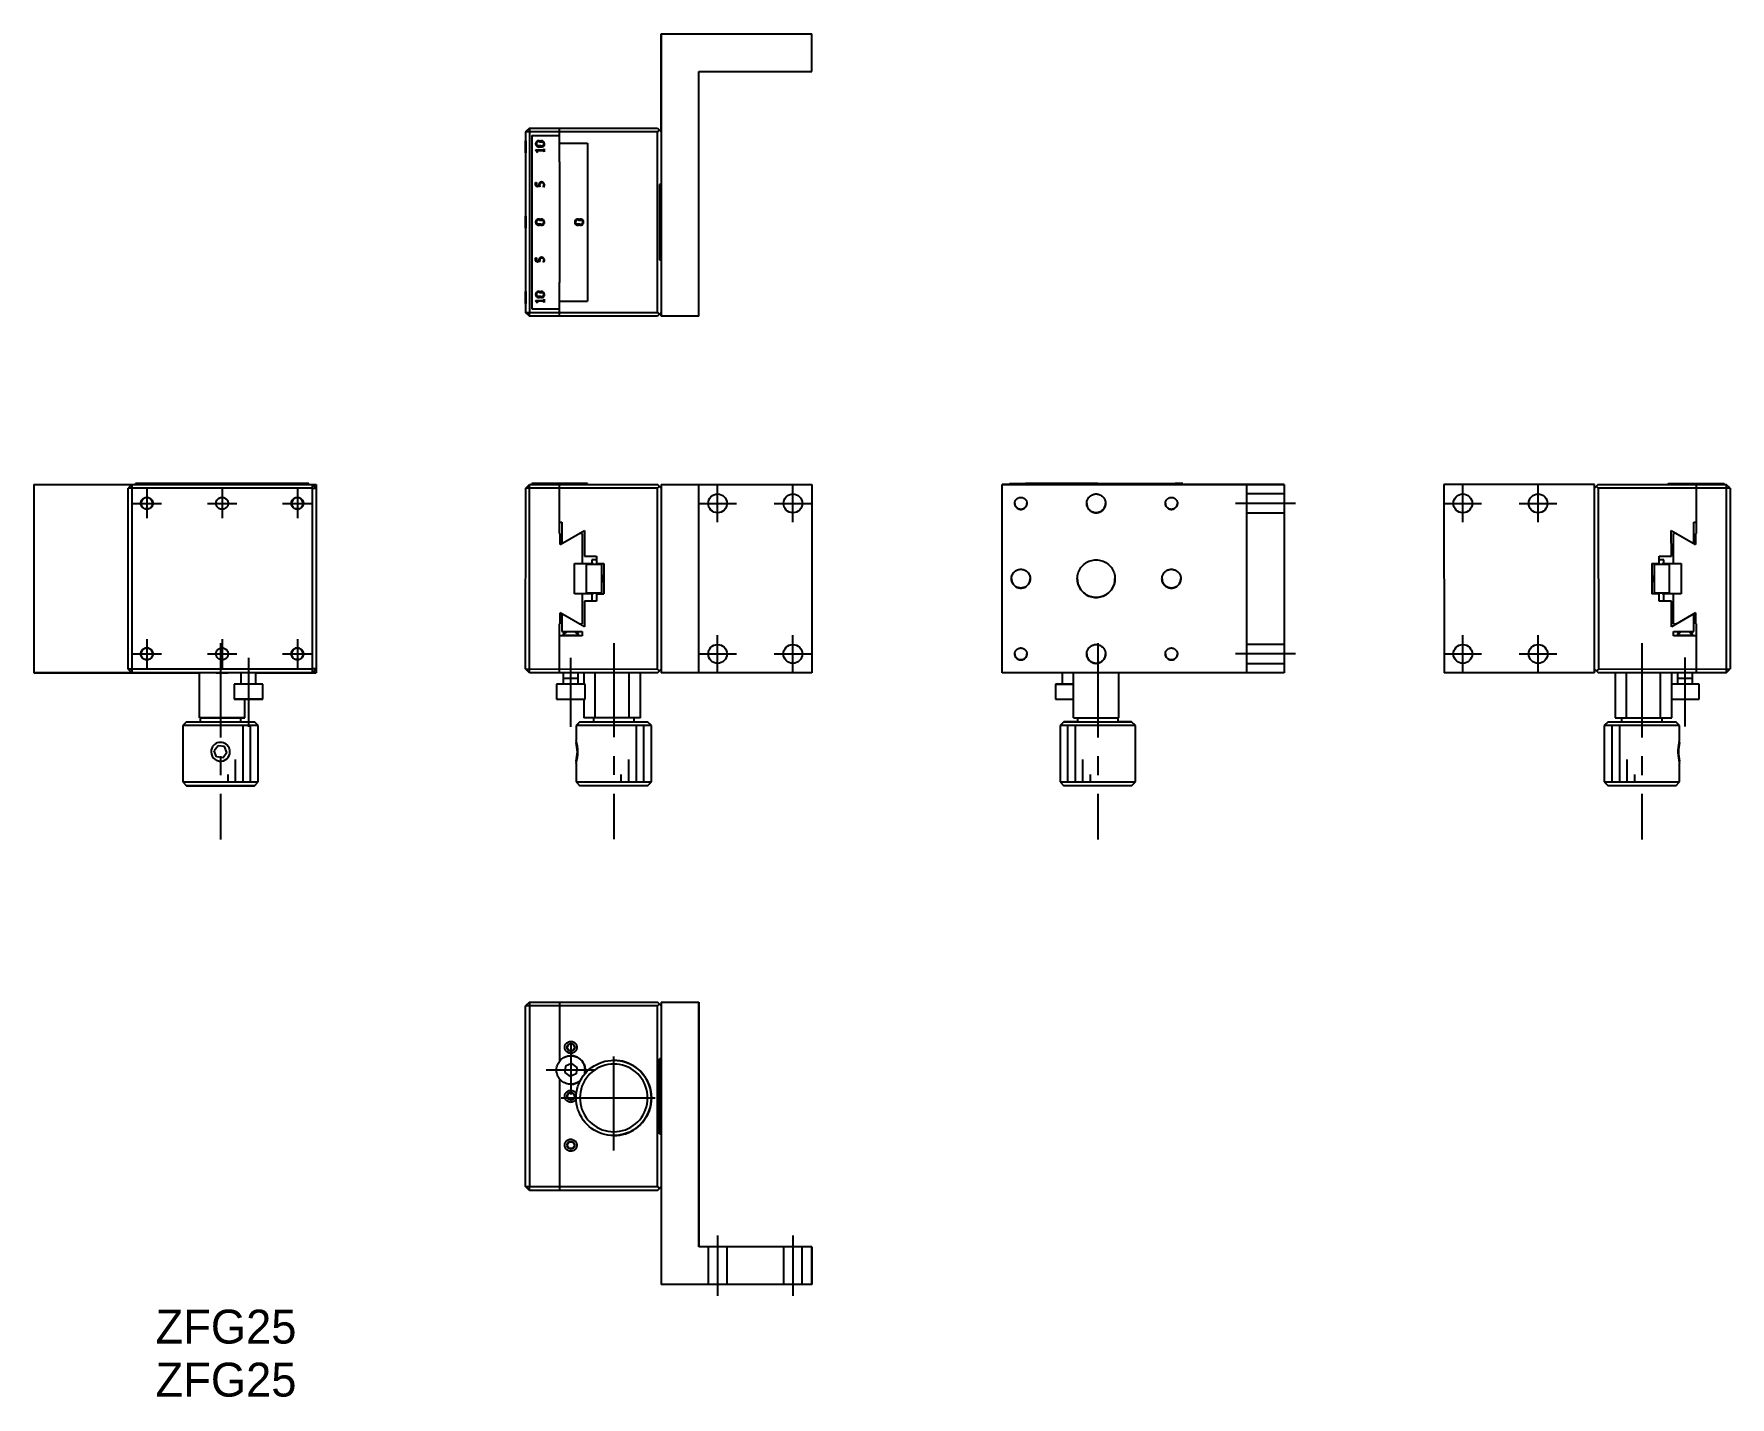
# Model space of a CAD drawing. Extents: x 166 to 392, y 15 to 196.
import ezdxf

# ---------------------------------------------------------------- set-up
doc = ezdxf.new("R2010")
doc.units = 0
doc.header["$LTSCALE"] = 10
doc.linetypes.add('CENTER', pattern=[2, 1.25, -0.25, 0.25, -0.25])
doc.linetypes.add('DASHED', pattern=[3.5, 2, -1.5])
doc.layers.get('0').update_dxf_attribs({"linetype": 'CONTINUOUS'})
doc.layers.add('1', color=7, linetype='CONTINUOUS')
doc.layers.add('CENTER', color=1, linetype='CENTER')
doc.styles.get("Standard").update_dxf_attribs({"font": 'FGP教科書体NT-M'})

msp = doc.modelspace()

# ---------------------------------------------------------------- texts
at = {"color": 7}
for p in [(182.353827, 22.505072), (182.353827, 15.459727)]:
    msp.add_text('ZFG25', height=4.5, dxfattribs=at).set_placement(p)

# ---------------------------------------------------------------- linework, layer by layer
at = {"color": 7, "linetype": 'CONTINUOUS'}
for p, q in [((249.521949, 183.45729), (249.521949, 196.451864)), ((249.521949, 196.451864), (269.527484, 196.451864)), ((249.527485, 196.451864), (249.527485, 158.951864)), ((269.527484, 191.451864), (269.527484, 196.451864)), ((254.527485, 191.451864), (269.527484, 191.451864)), ((254.527485, 158.951864), (254.527485, 191.451864)), ((232.02206, 183.951864), (231.522061, 183.451864)), ((231.522061, 183.451864), (231.522061, 159.451864)), ((249.027485, 183.451864), (231.522061, 183.451864)), ((231.527375, 183.451864), (232.027375, 183.951864)), ((231.527375, 159.451864), (231.527375, 183.451864)), ((232.02206, 183.951864), (249.027374, 183.951864)), ((232.027485, 183.951864), (232.027485, 159.451864)), ((232.327485, 182.951864), (232.327485, 159.951864)), ((232.327519, 182.951864), (236.027519, 182.951864)), ((236.028367, 179.441864), (236.027375, 183.951864)), ((249.02743, 183.95192), (249.527374, 183.451864)), ((249.027485, 183.451864), (249.27743, 183.701864)), ((249.027485, 159.451864), (249.027485, 183.451864)), ((231.522326, 181.451864), (231.522327, 181.514631)), ((231.522327, 181.389096), (231.522326, 181.451864)), ((231.522327, 181.514631), (231.522328, 181.577011)), ((231.522328, 181.326716), (231.522327, 181.389096)), ((231.522328, 181.577011), (231.522331, 181.63862)), ((231.522331, 181.265107), (231.522328, 181.326716)), ((231.522331, 181.63862), (231.522335, 181.699077)), ((231.522335, 181.20465), (231.522331, 181.265107)), ((231.522335, 181.699077), (231.52234, 181.75801)), ((231.52234, 181.145717), (231.522335, 181.20465)), ((231.52234, 181.75801), (231.522346, 181.815056)), ((231.522346, 181.088671), (231.52234, 181.145717)), ((231.522346, 181.815056), (231.522352, 181.869863)), ((231.522352, 181.033865), (231.522346, 181.088671)), ((231.522352, 181.869863), (231.52236, 181.922092)), ((231.52236, 180.981636), (231.522352, 181.033865)), ((231.52236, 181.922092), (231.522369, 181.971422)), ((231.522369, 180.932305), (231.52236, 180.981636)), ((231.522369, 181.971422), (231.522378, 182.017549)), ((231.522378, 180.886178), (231.522369, 180.932305)), ((231.522378, 182.017549), (231.522388, 182.060189)), ((231.522388, 180.843539), (231.522378, 180.886178)), ((231.522388, 182.060189), (231.522399, 182.099077)), ((231.522399, 180.80465), (231.522388, 180.843539)), ((231.522399, 182.099077), (231.522411, 182.133976)), ((231.522411, 180.769752), (231.522399, 180.80465)), ((231.522411, 182.133976), (231.522423, 182.164669)), ((231.522423, 180.739059), (231.522411, 180.769752)), ((231.522423, 182.164669), (231.522436, 182.190967)), ((231.522436, 180.71276), (231.522423, 180.739059)), ((231.522436, 182.190967), (231.522449, 182.212709)), ((231.522449, 180.691019), (231.522436, 180.71276)), ((231.522449, 182.212709), (231.522462, 182.22976)), ((231.522462, 180.673968), (231.522449, 180.691019)), ((231.522462, 182.22976), (231.522476, 182.242014)), ((231.522476, 180.661713), (231.522462, 180.673968)), ((231.522476, 182.242014), (231.522489, 182.249398)), ((231.522489, 180.65433), (231.522476, 180.661713)), ((231.522489, 182.249398), (231.522503, 182.251864)), ((231.522503, 180.651864), (231.522489, 180.65433)), ((231.522503, 182.251864), (231.522517, 182.249398)), ((231.522517, 180.65433), (231.522503, 180.651864)), ((231.522517, 182.249398), (231.522531, 182.242014)), ((231.522531, 180.661713), (231.522517, 180.65433)), ((231.522531, 182.242014), (231.522545, 182.22976)), ((231.522545, 180.673968), (231.522531, 180.661713)), ((231.522545, 182.22976), (231.522558, 182.212709)), ((231.522558, 180.691019), (231.522545, 180.673968)), ((231.522558, 182.212709), (231.522571, 182.190967)), ((231.522571, 180.71276), (231.522558, 180.691019)), ((231.522571, 182.190967), (231.522584, 182.164669)), ((231.522584, 180.739059), (231.522571, 180.71276)), ((231.522584, 182.164669), (231.522596, 182.133976)), ((231.522596, 180.769752), (231.522584, 180.739059)), ((231.522596, 182.133976), (231.522607, 182.099077)), ((231.522607, 180.80465), (231.522596, 180.769752)), ((231.522607, 182.099077), (231.522618, 182.060189)), ((231.522618, 180.843539), (231.522607, 180.80465)), ((231.522618, 182.060189), (231.522629, 182.017549)), ((231.522629, 180.886178), (231.522618, 180.843539)), ((231.522629, 182.017549), (231.522638, 181.971422)), ((231.522638, 180.932305), (231.522629, 180.886178)), ((231.522638, 181.971422), (231.522647, 181.922092)), ((231.522647, 180.981636), (231.522638, 180.932305)), ((231.522647, 181.922092), (231.522654, 181.869863)), ((231.522654, 181.033865), (231.522647, 180.981636)), ((231.522654, 181.869863), (231.522661, 181.815056)), ((231.522661, 181.088671), (231.522654, 181.033865)), ((231.522661, 181.815056), (231.522667, 181.75801)), ((231.522667, 181.145717), (231.522661, 181.088671)), ((231.522667, 181.75801), (231.522672, 181.699077)), ((231.522672, 181.20465), (231.522667, 181.145717)), ((231.522672, 181.699077), (231.522676, 181.63862)), ((231.522676, 181.265107), (231.522672, 181.20465)), ((231.522676, 181.63862), (231.522678, 181.577011)), ((231.522678, 181.326716), (231.522676, 181.265107)), ((231.522678, 181.577011), (231.52268, 181.514631)), ((231.52268, 181.389096), (231.522678, 181.326716)), ((231.52268, 181.514631), (231.52268, 181.451864)), ((231.52268, 181.451864), (231.52268, 181.389096)), ((231.526755, 181.521588), (231.526757, 181.590782)), ((231.526755, 181.451864), (231.526755, 181.521588)), ((231.526755, 181.382139), (231.526755, 181.451864)), ((231.526757, 181.312945), (231.526755, 181.382139)), ((231.526757, 181.590782), (231.526761, 181.658919)), ((231.526761, 181.244809), (231.526757, 181.312945)), ((231.526761, 181.658919), (231.526765, 181.72548)), ((231.526765, 181.178248), (231.526761, 181.244809)), ((231.526765, 181.72548), (231.526771, 181.789958)), ((231.526771, 181.113769), (231.526765, 181.178248)), ((231.526771, 181.789958), (231.526778, 181.851864)), ((231.526778, 181.051864), (231.526771, 181.113769)), ((231.526778, 181.851864), (231.526787, 181.910725)), ((231.526787, 180.993003), (231.526778, 181.051864)), ((231.526787, 181.910725), (231.526796, 181.966094)), ((231.526796, 180.937634), (231.526787, 180.993003)), ((231.526796, 181.966094), (231.526807, 182.017549)), ((231.526807, 180.886178), (231.526796, 180.937634)), ((231.526807, 182.017549), (231.526818, 182.064699)), ((231.526818, 180.839028), (231.526807, 180.886178)), ((231.526818, 182.064699), (231.52683, 182.107185)), ((231.52683, 180.796542), (231.526818, 180.839028)), ((231.52683, 182.107185), (231.526843, 182.144684)), ((231.526843, 180.759043), (231.52683, 180.796542)), ((231.526843, 182.144684), (231.526857, 182.17691)), ((231.526857, 180.726818), (231.526843, 180.759043)), ((231.526857, 182.17691), (231.526871, 182.203618)), ((231.526871, 180.70011), (231.526857, 180.726818)), ((231.526871, 182.203618), (231.526886, 182.224604)), ((231.526886, 180.679123), (231.526871, 180.70011)), ((231.526886, 182.224604), (231.526901, 182.23971)), ((231.526901, 180.664018), (231.526886, 180.679123)), ((231.526901, 182.23971), (231.526916, 182.24882)), ((231.526916, 180.654908), (231.526901, 180.664018)), ((231.526916, 182.24882), (231.526932, 182.251864)), ((231.526932, 180.651864), (231.526916, 180.654908)), ((231.526932, 182.251864), (231.526946, 182.249398)), ((231.526946, 180.65433), (231.526932, 180.651864)), ((231.526946, 182.249398), (231.52696, 182.242014)), ((231.52696, 180.661713), (231.526946, 180.65433)), ((231.52696, 182.242014), (231.526973, 182.22976)), ((231.526973, 180.673968), (231.52696, 180.661713)), ((231.526973, 182.22976), (231.526987, 182.212709)), ((231.526987, 180.691019), (231.526973, 180.673968)), ((231.526987, 182.212709), (231.527, 182.190967)), ((231.527, 180.71276), (231.526987, 180.691019)), ((231.527, 182.190967), (231.527012, 182.164669)), ((231.527012, 180.739059), (231.527, 180.71276)), ((231.527012, 182.164669), (231.527024, 182.133976)), ((231.527024, 180.769752), (231.527012, 180.739059)), ((231.527024, 182.133976), (231.527036, 182.099077)), ((231.527036, 180.80465), (231.527024, 180.769752)), ((231.527036, 182.099077), (231.527047, 182.060189)), ((231.527047, 180.843539), (231.527036, 180.80465)), ((231.527047, 182.060189), (231.527057, 182.017549)), ((231.527057, 180.886178), (231.527047, 180.843539)), ((231.527057, 182.017549), (231.527067, 181.971422)), ((231.527067, 180.932305), (231.527057, 180.886178)), ((231.527067, 181.971422), (231.527075, 181.922092)), ((231.527075, 180.981636), (231.527067, 180.932305)), ((231.527075, 181.922092), (231.527083, 181.869863)), ((231.527083, 181.033865), (231.527075, 180.981636)), ((231.527083, 181.869863), (231.52709, 181.815056)), ((231.52709, 181.088671), (231.527083, 181.033865)), ((231.52709, 181.815056), (231.527095, 181.75801)), ((231.527095, 181.145717), (231.52709, 181.088671)), ((231.527095, 181.75801), (231.5271, 181.699077)), ((231.5271, 181.20465), (231.527095, 181.145717)), ((231.5271, 181.699077), (231.527104, 181.63862)), ((231.527104, 181.265107), (231.5271, 181.20465)), ((231.527104, 181.63862), (231.527107, 181.577011)), ((231.527107, 181.326716), (231.527104, 181.265107)), ((231.527107, 181.577011), (231.527108, 181.514631)), ((231.527108, 181.389096), (231.527107, 181.326716)), ((231.527108, 181.514631), (231.527109, 181.451864)), ((231.527109, 181.451864), (231.527108, 181.389096)), ((232.838273, 180.99391), (232.895122, 181.056328)), ((233.099993, 180.689205), (232.838273, 180.99391)), ((232.895122, 181.056328), (233.88072, 181.048562)), ((232.977183, 180.935658), (233.099993, 180.689205)), ((233.137436, 180.934102), (232.977183, 180.935658)), ((233.269334, 180.934761), (233.137436, 180.934102)), ((233.221801, 181.623077), (233.474569, 181.614074)), ((233.926249, 180.920422), (233.269334, 180.934761)), ((233.481775, 182.080806), (233.40556, 182.080377)), ((233.629051, 182.074923), (233.481775, 182.080806)), ((233.761798, 182.05729), (233.629051, 182.074923)), ((233.941484, 181.975891), (233.761798, 182.05729)), ((233.88072, 181.048586), (233.986263, 181.202401)), ((233.985774, 180.790476), (233.926249, 180.920422)), ((233.99884, 180.791372), (233.985763, 180.790476)), ((233.986252, 181.202402), (233.99884, 181.201826)), ((233.998829, 181.201826), (233.998829, 180.791371)), ((236.027519, 181.951864), (239.727518, 181.951864)), ((239.727518, 181.951864), (239.727518, 160.951864)), ((236.027519, 179.451864), (236.027519, 163.451864)), ((232.827519, 176.717136), (232.838273, 176.719825)), ((232.849027, 176.658884), (232.827519, 176.717136)), ((232.838273, 176.719825), (232.962843, 176.700109)), ((232.962843, 176.700109), (232.968893, 176.609747)), ((232.966823, 176.420101), (232.966428, 176.409169)), ((232.966428, 176.409169), (232.967548, 176.325497)), ((232.968008, 176.4422), (232.966823, 176.420101)), ((232.967548, 176.325497), (232.970906, 176.292256)), ((232.970184, 176.491723), (232.968008, 176.4422)), ((232.968893, 176.609747), (232.970909, 176.53857)), ((232.970909, 176.53857), (232.970184, 176.491723)), ((232.970906, 176.292256), (232.974131, 176.289284)), ((232.974131, 176.289284), (232.979823, 176.287506)), ((232.979823, 176.287506), (233.066768, 176.280445)), ((233.066768, 176.280445), (233.298915, 176.264154)), ((233.212853, 176.226515), (233.169853, 176.224301)), ((233.412674, 176.2081), (233.212853, 176.226514)), ((233.436929, 176.210789), (233.412663, 176.2081)), ((233.429748, 176.251117), (233.439607, 176.222436)), ((233.439607, 176.222441), (233.436918, 176.210788)), ((233.878145, 176.213661), (233.94404, 176.311875)), ((233.917209, 176.114896), (233.878145, 176.213661)), ((249.527374, 176.451864), (249.327419, 176.451864)), ((249.327419, 176.451864), (249.327419, 166.451864)), ((249.521949, 166.451864), (249.521949, 176.451864)), ((249.524392, 173.474406), (249.524428, 173.583464)), ((249.524428, 173.583464), (249.524466, 173.67938)), ((249.524466, 173.67938), (249.524505, 173.761563)), ((249.524505, 173.761563), (249.524546, 173.829505)), ((249.524546, 173.829505), (249.524588, 173.882789)), ((249.524588, 173.882789), (249.524631, 173.921085)), ((249.524631, 173.921085), (249.524674, 173.944157)), ((249.524674, 173.944157), (249.524717, 173.951864)), ((249.524717, 173.951864), (249.524761, 173.944157)), ((249.524761, 173.944157), (249.524804, 173.921085)), ((249.524804, 173.921085), (249.524846, 173.882789)), ((249.524846, 173.882789), (249.524888, 173.829505)), ((249.524888, 173.829505), (249.524929, 173.761563)), ((249.524929, 173.761563), (249.524968, 173.67938)), ((249.524968, 173.67938), (249.525006, 173.583464)), ((249.525006, 173.583464), (249.525043, 173.474406)), ((231.522326, 171.451864), (231.522327, 171.514631)), ((231.522327, 171.389096), (231.522326, 171.451864)), ((231.522327, 171.514631), (231.522328, 171.577011)), ((231.522328, 171.326716), (231.522327, 171.389096)), ((231.522328, 171.577011), (231.522331, 171.63862)), ((231.522331, 171.265107), (231.522328, 171.326716)), ((231.522331, 171.63862), (231.522335, 171.699077)), ((231.522335, 171.20465), (231.522331, 171.265107)), ((231.522335, 171.699077), (231.52234, 171.75801)), ((231.52234, 171.75801), (231.522346, 171.815056)), ((231.522346, 171.815056), (231.522352, 171.869863)), ((231.522352, 171.869863), (231.52236, 171.922092)), ((231.52236, 171.922092), (231.522369, 171.971422)), ((231.522369, 171.971422), (231.522378, 172.017549)), ((231.522378, 172.017549), (231.522388, 172.060189)), ((231.522388, 172.060189), (231.522399, 172.099077)), ((231.522399, 172.099077), (231.522411, 172.133976)), ((231.522411, 172.133976), (231.522423, 172.164669)), ((231.522423, 172.164669), (231.522436, 172.190967)), ((231.522436, 172.190967), (231.522449, 172.212709)), ((231.522449, 172.212709), (231.522462, 172.22976)), ((231.522462, 172.22976), (231.522476, 172.242014)), ((231.522476, 172.242014), (231.522489, 172.249398)), ((231.522489, 172.249398), (231.522503, 172.251864)), ((231.522503, 172.251864), (231.522517, 172.249398)), ((231.522517, 172.249398), (231.522531, 172.242014)), ((231.522531, 172.242014), (231.522545, 172.22976)), ((231.522545, 172.22976), (231.522558, 172.212709)), ((231.522558, 172.212709), (231.522571, 172.190967)), ((231.522571, 172.190967), (231.522584, 172.164669)), ((231.522584, 172.164669), (231.522596, 172.133976)), ((231.522596, 172.133976), (231.522607, 172.099077)), ((231.522607, 172.099077), (231.522618, 172.060189)), ((231.522618, 172.060189), (231.522629, 172.017549)), ((231.522629, 172.017549), (231.522638, 171.971422)), ((231.522638, 171.971422), (231.522647, 171.922092)), ((231.522647, 171.922092), (231.522654, 171.869863)), ((231.522654, 171.869863), (231.522661, 171.815056)), ((231.522661, 171.815056), (231.522667, 171.75801)), ((231.522667, 171.75801), (231.522672, 171.699077)), ((231.522672, 171.699077), (231.522676, 171.63862)), ((231.522676, 171.265107), (231.522672, 171.20465)), ((231.522676, 171.63862), (231.522678, 171.577011)), ((231.522678, 171.326716), (231.522676, 171.265107)), ((231.522678, 171.577011), (231.52268, 171.514631)), ((231.52268, 171.389096), (231.522678, 171.326716)), ((231.52268, 171.514631), (231.52268, 171.451864)), ((231.52268, 171.451864), (231.52268, 171.389096)), ((231.526755, 171.514631), (231.526757, 171.577011)), ((231.526755, 171.451864), (231.526755, 171.514631)), ((231.526755, 171.389096), (231.526755, 171.451864)), ((231.526757, 171.326716), (231.526755, 171.389096)), ((231.526757, 171.577011), (231.52676, 171.63862)), ((231.52676, 171.265107), (231.526757, 171.326716)), ((231.52676, 171.63862), (231.526763, 171.699077)), ((231.526763, 171.20465), (231.52676, 171.265107)), ((231.526763, 171.699077), (231.526768, 171.75801)), ((231.526768, 171.75801), (231.526774, 171.815056)), ((231.526774, 171.815056), (231.526781, 171.869863)), ((231.526781, 171.869863), (231.526789, 171.922092)), ((231.526789, 171.922092), (231.526797, 171.971422)), ((231.526797, 171.971422), (231.526807, 172.017549)), ((231.526807, 172.017549), (231.526817, 172.060189)), ((231.526817, 172.060189), (231.526828, 172.099077)), ((231.526828, 172.099077), (231.526839, 172.133976)), ((231.526839, 172.133976), (231.526851, 172.164669)), ((231.526851, 172.164669), (231.526864, 172.190967)), ((231.526864, 172.190967), (231.526877, 172.212709)), ((231.526877, 172.212709), (231.52689, 172.22976)), ((231.52689, 172.22976), (231.526904, 172.242014)), ((231.526904, 172.242014), (231.526918, 172.249398)), ((231.526918, 172.249398), (231.526932, 172.251864)), ((231.526932, 172.251864), (231.526946, 172.249398)), ((231.526946, 172.249398), (231.52696, 172.242014)), ((231.52696, 172.242014), (231.526973, 172.22976)), ((231.526973, 172.22976), (231.526987, 172.212709)), ((231.526987, 172.212709), (231.527, 172.190967)), ((231.527, 172.190967), (231.527012, 172.164669)), ((231.527012, 172.164669), (231.527024, 172.133976)), ((231.527024, 172.133976), (231.527036, 172.099077)), ((231.527036, 172.099077), (231.527047, 172.060189)), ((231.527047, 172.060189), (231.527057, 172.017549)), ((231.527057, 172.017549), (231.527067, 171.971422)), ((231.527067, 171.971422), (231.527075, 171.922092)), ((231.527075, 171.922092), (231.527083, 171.869863)), ((231.527083, 171.869863), (231.52709, 171.815056)), ((231.52709, 171.815056), (231.527095, 171.75801)), ((231.527095, 171.75801), (231.5271, 171.699077)), ((231.5271, 171.699077), (231.527104, 171.63862)), ((231.527104, 171.265107), (231.5271, 171.20465)), ((231.527104, 171.63862), (231.527107, 171.577011)), ((231.527107, 171.326716), (231.527104, 171.265107)), ((231.527107, 171.577011), (231.527108, 171.514631)), ((231.527108, 171.389096), (231.527107, 171.326716)), ((231.527108, 171.514631), (231.527109, 171.451864)), ((231.527109, 171.451864), (231.527108, 171.389096)), ((233.481775, 171.687378), (233.40556, 171.686949)), ((233.629051, 171.681495), (233.481775, 171.687378)), ((233.761798, 171.663862), (233.629051, 171.681495)), ((233.941484, 171.582463), (233.761798, 171.663862)), ((238.677294, 171.687378), (238.601079, 171.686949)), ((238.82457, 171.681495), (238.677294, 171.687378)), ((238.957317, 171.663862), (238.82457, 171.681495)), ((239.137003, 171.582463), (238.957317, 171.663862)), ((249.522226, 171.451864), (249.522227, 171.549938)), ((249.522227, 171.35379), (249.522226, 171.451864)), ((249.522227, 171.549938), (249.52223, 171.647407)), ((249.52223, 171.256321), (249.522227, 171.35379)), ((249.52223, 171.647407), (249.522234, 171.74367)), ((249.522234, 171.160057), (249.52223, 171.256321)), ((249.522234, 171.74367), (249.52224, 171.838135)), ((249.52224, 171.838135), (249.522247, 171.930218)), ((249.522247, 171.930218), (249.522256, 172.019352)), ((249.522256, 172.019352), (249.522267, 172.104987)), ((249.522267, 172.104987), (249.522279, 172.186595)), ((249.522279, 172.186595), (249.522292, 172.263674)), ((249.522292, 172.263674), (249.522307, 172.335747)), ((249.522307, 172.335747), (249.522323, 172.402371)), ((249.522323, 172.402371), (249.52234, 172.463135)), ((249.52234, 172.463135), (249.522358, 172.517664)), ((249.522358, 172.517664), (249.522377, 172.565622)), ((249.522377, 172.565622), (249.522397, 172.606713)), ((249.522397, 172.606713), (249.522417, 172.640684)), ((249.522417, 172.640684), (249.522438, 172.667326)), ((249.522438, 172.667326), (249.52246, 172.686474)), ((249.52246, 172.686474), (249.522481, 172.69801)), ((249.522481, 172.69801), (249.522503, 172.701864)), ((249.522503, 172.701864), (249.522525, 172.69801)), ((249.522525, 172.69801), (249.522546, 172.686474)), ((249.522546, 172.686474), (249.522568, 172.667326)), ((249.522568, 172.667326), (249.522588, 172.640684)), ((249.522588, 172.640684), (249.522609, 172.606713)), ((249.522609, 172.606713), (249.522629, 172.565622)), ((249.522629, 172.565622), (249.522648, 172.517664)), ((249.522648, 172.517664), (249.522666, 172.463135)), ((249.522666, 172.463135), (249.522683, 172.402371)), ((249.522683, 172.402371), (249.522699, 172.335747)), ((249.522699, 172.335747), (249.522713, 172.263674)), ((249.522713, 172.263674), (249.522727, 172.186595)), ((249.522727, 172.186595), (249.522739, 172.104987)), ((249.522739, 172.104987), (249.52275, 172.019352)), ((249.52275, 172.019352), (249.522759, 171.930218)), ((249.522759, 171.930218), (249.522766, 171.838135)), ((249.522766, 171.838135), (249.522772, 171.74367)), ((249.522772, 171.74367), (249.522776, 171.647407)), ((249.522776, 171.256321), (249.522772, 171.160057)), ((249.522776, 171.647407), (249.522779, 171.549938)), ((249.522779, 171.35379), (249.522776, 171.256321)), ((249.522779, 171.549938), (249.52278, 171.451864)), ((249.52278, 171.451864), (249.522779, 171.35379)), ((249.524164, 171.451864), (249.524165, 171.648011)), ((249.524165, 171.255716), (249.524164, 171.451864)), ((249.524165, 171.648011), (249.52417, 171.84295)), ((249.52417, 171.060778), (249.524165, 171.255716)), ((249.52417, 171.84295), (249.524179, 172.035477)), ((249.524179, 172.035477), (249.524191, 172.224406)), ((249.524191, 172.224406), (249.524206, 172.408572)), ((249.524206, 172.408572), (249.524224, 172.58684)), ((249.524224, 172.58684), (249.524245, 172.75811)), ((249.524245, 172.75811), (249.524269, 172.921327)), ((249.524269, 172.921327), (249.524296, 173.075484)), ((249.524296, 173.075484), (249.524326, 173.219631)), ((249.524326, 173.219631), (249.524358, 173.352879)), ((249.524358, 173.352879), (249.524392, 173.474406)), ((249.525043, 173.474406), (249.525077, 173.352879)), ((249.525077, 173.352879), (249.525109, 173.219631)), ((249.525109, 173.219631), (249.525138, 173.075484)), ((249.525138, 173.075484), (249.525165, 172.921327)), ((249.525165, 172.921327), (249.525189, 172.75811)), ((249.525189, 172.75811), (249.52521, 172.58684)), ((249.52521, 172.58684), (249.525229, 172.408572)), ((249.525229, 172.408572), (249.525244, 172.224406)), ((249.525244, 172.224406), (249.525255, 172.035477)), ((249.525255, 172.035477), (249.525264, 171.84295)), ((249.525264, 171.84295), (249.525269, 171.648011)), ((249.525269, 171.255716), (249.525264, 171.060778)), ((249.525269, 171.648011), (249.525271, 171.451864)), ((249.525271, 171.451864), (249.525269, 171.255716)), ((249.526655, 171.549938), (249.526658, 171.647407)), ((249.526655, 171.451864), (249.526655, 171.549938)), ((249.526655, 171.35379), (249.526655, 171.451864)), ((249.526658, 171.256321), (249.526655, 171.35379)), ((249.526658, 171.647407), (249.526662, 171.74367)), ((249.526662, 171.160057), (249.526658, 171.256321)), ((249.526662, 171.74367), (249.526668, 171.838135)), ((249.526668, 171.838135), (249.526676, 171.930218)), ((249.526676, 171.930218), (249.526685, 172.019352)), ((249.526685, 172.019352), (249.526695, 172.104987)), ((249.526695, 172.104987), (249.526707, 172.186595)), ((249.526707, 172.186595), (249.526721, 172.263674)), ((249.526721, 172.263674), (249.526736, 172.335747)), ((249.526736, 172.335747), (249.526752, 172.402371)), ((249.526752, 172.402371), (249.526769, 172.463135)), ((249.526769, 172.463135), (249.526787, 172.517664)), ((249.526787, 172.517664), (249.526806, 172.565622)), ((249.526806, 172.565622), (249.526825, 172.606713)), ((249.526825, 172.606713), (249.526846, 172.640684)), ((249.526846, 172.640684), (249.526867, 172.667326)), ((249.526867, 172.667326), (249.526888, 172.686474)), ((249.526888, 172.686474), (249.52691, 172.69801)), ((249.52691, 172.69801), (249.526931, 172.701864)), ((249.526931, 172.701864), (249.526953, 172.69801)), ((249.526953, 172.69801), (249.526975, 172.686474)), ((249.526975, 172.686474), (249.526996, 172.667326)), ((249.526996, 172.667326), (249.527017, 172.640684)), ((249.527017, 172.640684), (249.527037, 172.606713)), ((249.527037, 172.606713), (249.527057, 172.565622)), ((249.527057, 172.565622), (249.527076, 172.517664)), ((249.527076, 172.517664), (249.527094, 172.463135)), ((249.527094, 172.463135), (249.527111, 172.402371)), ((249.527111, 172.402371), (249.527127, 172.335747)), ((249.527127, 172.335747), (249.527142, 172.263674)), ((249.527142, 172.263674), (249.527155, 172.186595)), ((249.527155, 172.186595), (249.527167, 172.104987)), ((249.527167, 172.104987), (249.527178, 172.019352)), ((249.527178, 172.019352), (249.527187, 171.930218)), ((249.527187, 171.930218), (249.527195, 171.838135)), ((249.527195, 171.838135), (249.527201, 171.74367)), ((249.527201, 171.74367), (249.527205, 171.647407)), ((249.527205, 171.256321), (249.527201, 171.160057)), ((249.527205, 171.647407), (249.527207, 171.549938)), ((249.527207, 171.35379), (249.527205, 171.256321)), ((249.527207, 171.549938), (249.527208, 171.451864)), ((249.527208, 171.451864), (249.527207, 171.35379)), ((231.52234, 171.145717), (231.522335, 171.20465)), ((231.522346, 171.088671), (231.52234, 171.145717)), ((231.522352, 171.033865), (231.522346, 171.088671)), ((231.52236, 170.981636), (231.522352, 171.033865)), ((231.522369, 170.932305), (231.52236, 170.981636)), ((231.522378, 170.886178), (231.522369, 170.932305)), ((231.522388, 170.843539), (231.522378, 170.886178)), ((231.522399, 170.80465), (231.522388, 170.843539)), ((231.522411, 170.769752), (231.522399, 170.80465)), ((231.522423, 170.739059), (231.522411, 170.769752)), ((231.522436, 170.71276), (231.522423, 170.739059)), ((231.522449, 170.691019), (231.522436, 170.71276)), ((231.522462, 170.673968), (231.522449, 170.691019)), ((231.522476, 170.661713), (231.522462, 170.673968)), ((231.522489, 170.65433), (231.522476, 170.661713)), ((231.522503, 170.651864), (231.522489, 170.65433)), ((231.522517, 170.65433), (231.522503, 170.651864)), ((231.522531, 170.661713), (231.522517, 170.65433)), ((231.522545, 170.673968), (231.522531, 170.661713)), ((231.522558, 170.691019), (231.522545, 170.673968)), ((231.522571, 170.71276), (231.522558, 170.691019)), ((231.522584, 170.739059), (231.522571, 170.71276)), ((231.522596, 170.769752), (231.522584, 170.739059)), ((231.522607, 170.80465), (231.522596, 170.769752)), ((231.522618, 170.843539), (231.522607, 170.80465)), ((231.522629, 170.886178), (231.522618, 170.843539)), ((231.522638, 170.932305), (231.522629, 170.886178)), ((231.522647, 170.981636), (231.522638, 170.932305)), ((231.522654, 171.033865), (231.522647, 170.981636)), ((231.522661, 171.088671), (231.522654, 171.033865)), ((231.522667, 171.145717), (231.522661, 171.088671)), ((231.522672, 171.20465), (231.522667, 171.145717)), ((231.526768, 171.145717), (231.526763, 171.20465)), ((231.526774, 171.088671), (231.526768, 171.145717)), ((231.526781, 171.033865), (231.526774, 171.088671)), ((231.526789, 170.981636), (231.526781, 171.033865)), ((231.526797, 170.932305), (231.526789, 170.981636)), ((231.526807, 170.886178), (231.526797, 170.932305)), ((231.526817, 170.843539), (231.526807, 170.886178)), ((231.526828, 170.80465), (231.526817, 170.843539)), ((231.526839, 170.769752), (231.526828, 170.80465)), ((231.526851, 170.739059), (231.526839, 170.769752)), ((231.526864, 170.71276), (231.526851, 170.739059)), ((231.526877, 170.691019), (231.526864, 170.71276)), ((231.52689, 170.673968), (231.526877, 170.691019)), ((231.526904, 170.661713), (231.52689, 170.673968)), ((231.526918, 170.65433), (231.526904, 170.661713)), ((231.526932, 170.651864), (231.526918, 170.65433)), ((231.526946, 170.65433), (231.526932, 170.651864)), ((231.52696, 170.661713), (231.526946, 170.65433)), ((231.526973, 170.673968), (231.52696, 170.661713)), ((231.526987, 170.691019), (231.526973, 170.673968)), ((231.527, 170.71276), (231.526987, 170.691019)), ((231.527012, 170.739059), (231.527, 170.71276)), ((231.527024, 170.769752), (231.527012, 170.739059)), ((231.527036, 170.80465), (231.527024, 170.769752)), ((231.527047, 170.843539), (231.527036, 170.80465)), ((231.527057, 170.886178), (231.527047, 170.843539)), ((231.527067, 170.932305), (231.527057, 170.886178)), ((231.527075, 170.981636), (231.527067, 170.932305)), ((231.527083, 171.033865), (231.527075, 170.981636)), ((231.52709, 171.088671), (231.527083, 171.033865)), ((231.527095, 171.145717), (231.52709, 171.088671)), ((231.5271, 171.20465), (231.527095, 171.145717)), ((233.221801, 171.229649), (233.474569, 171.220646)), ((238.41732, 171.229649), (238.670088, 171.220646)), ((249.52224, 171.065593), (249.522234, 171.160057)), ((249.522247, 170.973509), (249.52224, 171.065593)), ((249.522256, 170.884376), (249.522247, 170.973509)), ((249.522267, 170.798741), (249.522256, 170.884376)), ((249.522279, 170.717132), (249.522267, 170.798741)), ((249.522292, 170.640054), (249.522279, 170.717132)), ((249.522307, 170.56798), (249.522292, 170.640054)), ((249.522323, 170.501356), (249.522307, 170.56798)), ((249.52234, 170.440593), (249.522323, 170.501356)), ((249.522358, 170.386064), (249.52234, 170.440593)), ((249.522377, 170.338106), (249.522358, 170.386064)), ((249.522397, 170.297014), (249.522377, 170.338106)), ((249.522417, 170.263043), (249.522397, 170.297014)), ((249.522438, 170.236401), (249.522417, 170.263043)), ((249.52246, 170.217253), (249.522438, 170.236401)), ((249.522481, 170.205717), (249.52246, 170.217253)), ((249.522503, 170.201864), (249.522481, 170.205717)), ((249.522525, 170.205717), (249.522503, 170.201864)), ((249.522546, 170.217253), (249.522525, 170.205717)), ((249.522568, 170.236401), (249.522546, 170.217253)), ((249.522588, 170.263043), (249.522568, 170.236401)), ((249.522609, 170.297014), (249.522588, 170.263043)), ((249.522629, 170.338106), (249.522609, 170.297014)), ((249.522648, 170.386064), (249.522629, 170.338106)), ((249.522666, 170.440593), (249.522648, 170.386064)), ((249.522683, 170.501356), (249.522666, 170.440593)), ((249.522699, 170.56798), (249.522683, 170.501356)), ((249.522713, 170.640054), (249.522699, 170.56798)), ((249.522727, 170.717132), (249.522713, 170.640054)), ((249.522739, 170.798741), (249.522727, 170.717132)), ((249.52275, 170.884376), (249.522739, 170.798741)), ((249.522759, 170.973509), (249.52275, 170.884376)), ((249.522766, 171.065593), (249.522759, 170.973509)), ((249.522772, 171.160057), (249.522766, 171.065593)), ((249.524179, 170.86825), (249.52417, 171.060778)), ((249.524191, 170.679321), (249.524179, 170.86825)), ((249.524206, 170.495155), (249.524191, 170.679321)), ((249.524224, 170.316888), (249.524206, 170.495155)), ((249.524245, 170.145617), (249.524224, 170.316888)), ((249.524269, 169.982401), (249.524245, 170.145617)), ((249.524296, 169.828244), (249.524269, 169.982401)), ((249.524326, 169.684097), (249.524296, 169.828244)), ((249.524358, 169.550849), (249.524326, 169.684097)), ((249.524392, 169.429321), (249.524358, 169.550849)), ((249.524428, 169.320263), (249.524392, 169.429321)), ((249.524466, 169.224347), (249.524428, 169.320263)), ((249.524505, 169.142165), (249.524466, 169.224347)), ((249.524546, 169.074222), (249.524505, 169.142165)), ((249.524588, 169.020939), (249.524546, 169.074222)), ((249.524631, 168.982643), (249.524588, 169.020939)), ((249.524846, 169.020939), (249.524804, 168.982643)), ((249.524888, 169.074222), (249.524846, 169.020939)), ((249.524929, 169.142165), (249.524888, 169.074222)), ((249.524968, 169.224347), (249.524929, 169.142165)), ((249.525006, 169.320263), (249.524968, 169.224347)), ((249.525043, 169.429321), (249.525006, 169.320263)), ((249.525077, 169.550849), (249.525043, 169.429321)), ((249.525109, 169.684097), (249.525077, 169.550849)), ((249.525138, 169.828244), (249.525109, 169.684097)), ((249.525165, 169.982401), (249.525138, 169.828244)), ((249.525189, 170.145617), (249.525165, 169.982401)), ((249.52521, 170.316888), (249.525189, 170.145617)), ((249.525229, 170.495155), (249.52521, 170.316888)), ((249.525244, 170.679321), (249.525229, 170.495155)), ((249.525255, 170.86825), (249.525244, 170.679321)), ((249.525264, 171.060778), (249.525255, 170.86825)), ((249.526668, 171.065593), (249.526662, 171.160057)), ((249.526676, 170.973509), (249.526668, 171.065593)), ((249.526685, 170.884376), (249.526676, 170.973509)), ((249.526695, 170.798741), (249.526685, 170.884376)), ((249.526707, 170.717132), (249.526695, 170.798741)), ((249.526721, 170.640054), (249.526707, 170.717132)), ((249.526736, 170.56798), (249.526721, 170.640054)), ((249.526752, 170.501356), (249.526736, 170.56798)), ((249.526769, 170.440593), (249.526752, 170.501356)), ((249.526787, 170.386064), (249.526769, 170.440593)), ((249.526806, 170.338106), (249.526787, 170.386064)), ((249.526825, 170.297014), (249.526806, 170.338106)), ((249.526846, 170.263043), (249.526825, 170.297014)), ((249.526867, 170.236401), (249.526846, 170.263043)), ((249.526888, 170.217253), (249.526867, 170.236401)), ((249.52691, 170.205717), (249.526888, 170.217253)), ((249.526931, 170.201864), (249.52691, 170.205717)), ((249.526953, 170.205717), (249.526931, 170.201864)), ((249.526975, 170.217253), (249.526953, 170.205717)), ((249.526996, 170.236401), (249.526975, 170.217253)), ((249.527017, 170.263043), (249.526996, 170.236401)), ((249.527037, 170.297014), (249.527017, 170.263043)), ((249.527057, 170.338106), (249.527037, 170.297014)), ((249.527076, 170.386064), (249.527057, 170.338106)), ((249.527094, 170.440593), (249.527076, 170.386064)), ((249.527111, 170.501356), (249.527094, 170.440593)), ((249.527127, 170.56798), (249.527111, 170.501356)), ((249.527142, 170.640054), (249.527127, 170.56798)), ((249.527155, 170.717132), (249.527142, 170.640054)), ((249.527167, 170.798741), (249.527155, 170.717132)), ((249.527178, 170.884376), (249.527167, 170.798741)), ((249.527187, 170.973509), (249.527178, 170.884376)), ((249.527195, 171.065593), (249.527187, 170.973509)), ((249.527201, 171.160057), (249.527195, 171.065593)), ((249.524674, 168.95957), (249.524631, 168.982643)), ((249.524717, 168.951864), (249.524674, 168.95957)), ((249.524761, 168.95957), (249.524717, 168.951864)), ((249.524804, 168.982643), (249.524761, 168.95957)), ((232.827519, 166.717136), (232.838273, 166.719825)), ((232.849027, 166.658884), (232.827519, 166.717136)), ((232.838273, 166.719825), (232.962843, 166.700109)), ((232.962843, 166.700109), (232.968893, 166.609747)), ((232.966823, 166.420101), (232.966428, 166.409169)), ((232.966428, 166.409169), (232.967548, 166.325497)), ((232.968008, 166.4422), (232.966823, 166.420101)), ((232.967548, 166.325497), (232.970906, 166.292256)), ((232.970184, 166.491723), (232.968008, 166.4422)), ((232.968893, 166.609747), (232.970909, 166.53857)), ((232.970909, 166.53857), (232.970184, 166.491723)), ((232.970906, 166.292256), (232.974131, 166.289284)), ((232.974131, 166.289284), (232.979823, 166.287506)), ((232.979823, 166.287506), (233.066768, 166.280445)), ((233.066768, 166.280445), (233.298915, 166.264154)), ((233.212853, 166.226515), (233.169853, 166.224301)), ((233.412674, 166.2081), (233.212853, 166.226514)), ((233.436929, 166.210789), (233.412663, 166.2081)), ((233.429748, 166.251117), (233.439607, 166.222436)), ((233.439607, 166.222441), (233.436918, 166.210788)), ((233.878145, 166.213661), (233.94404, 166.311875)), ((233.917209, 166.114896), (233.878145, 166.213661)), ((249.327419, 166.451864), (249.527374, 166.451864)), ((231.522462, 162.22976), (231.522476, 162.242014)), ((231.522476, 162.242014), (231.522489, 162.249398)), ((231.522489, 162.249398), (231.522503, 162.251864)), ((231.522503, 162.251864), (231.522517, 162.249398)), ((231.522517, 162.249398), (231.522531, 162.242014)), ((231.522531, 162.242014), (231.522545, 162.22976)), ((231.52689, 162.22976), (231.526904, 162.242014)), ((231.526904, 162.242014), (231.526918, 162.249398)), ((231.526918, 162.249398), (231.526932, 162.251864)), ((231.526932, 162.251864), (231.526946, 162.249398)), ((231.526946, 162.249398), (231.52696, 162.242014)), ((231.52696, 162.242014), (231.526973, 162.22976)), ((236.027375, 158.951864), (236.028367, 163.461864)), ((231.522326, 161.451864), (231.522327, 161.514631)), ((231.522327, 161.389096), (231.522326, 161.451864)), ((231.522327, 161.514631), (231.522328, 161.577011)), ((231.522328, 161.326716), (231.522327, 161.389096)), ((231.522328, 161.577011), (231.522331, 161.63862)), ((231.522331, 161.265107), (231.522328, 161.326716)), ((231.522331, 161.63862), (231.522335, 161.699077)), ((231.522335, 161.20465), (231.522331, 161.265107)), ((231.522335, 161.699077), (231.52234, 161.75801)), ((231.52234, 161.145717), (231.522335, 161.20465)), ((231.52234, 161.75801), (231.522346, 161.815056)), ((231.522346, 161.088671), (231.52234, 161.145717)), ((231.522346, 161.815056), (231.522352, 161.869863)), ((231.522352, 161.033865), (231.522346, 161.088671)), ((231.522352, 161.869863), (231.52236, 161.922092)), ((231.52236, 160.981636), (231.522352, 161.033865)), ((231.52236, 161.922092), (231.522369, 161.971422)), ((231.522369, 160.932305), (231.52236, 160.981636)), ((231.522369, 161.971422), (231.522378, 162.017549)), ((231.522378, 160.886178), (231.522369, 160.932305)), ((231.522378, 162.017549), (231.522388, 162.060189)), ((231.522388, 160.843539), (231.522378, 160.886178)), ((231.522388, 162.060189), (231.522399, 162.099077)), ((231.522399, 160.80465), (231.522388, 160.843539)), ((231.522399, 162.099077), (231.522411, 162.133976)), ((231.522411, 160.769752), (231.522399, 160.80465)), ((231.522411, 162.133976), (231.522423, 162.164669)), ((231.522423, 160.739059), (231.522411, 160.769752)), ((231.522423, 162.164669), (231.522436, 162.190967)), ((231.522436, 160.71276), (231.522423, 160.739059)), ((231.522436, 162.190967), (231.522449, 162.212709)), ((231.522449, 160.691019), (231.522436, 160.71276)), ((231.522449, 162.212709), (231.522462, 162.22976)), ((231.522462, 160.673968), (231.522449, 160.691019)), ((231.522476, 160.661713), (231.522462, 160.673968)), ((231.522489, 160.65433), (231.522476, 160.661713)), ((231.522503, 160.651864), (231.522489, 160.65433)), ((231.522517, 160.65433), (231.522503, 160.651864)), ((231.522531, 160.661713), (231.522517, 160.65433)), ((231.522545, 160.673968), (231.522531, 160.661713)), ((231.522545, 162.22976), (231.522558, 162.212709)), ((231.522558, 160.691019), (231.522545, 160.673968)), ((231.522558, 162.212709), (231.522571, 162.190967)), ((231.522571, 160.71276), (231.522558, 160.691019)), ((231.522571, 162.190967), (231.522584, 162.164669)), ((231.522584, 160.739059), (231.522571, 160.71276)), ((231.522584, 162.164669), (231.522596, 162.133976)), ((231.522596, 160.769752), (231.522584, 160.739059)), ((231.522596, 162.133976), (231.522607, 162.099077)), ((231.522607, 160.80465), (231.522596, 160.769752)), ((231.522607, 162.099077), (231.522618, 162.060189)), ((231.522618, 160.843539), (231.522607, 160.80465)), ((231.522618, 162.060189), (231.522629, 162.017549)), ((231.522629, 160.886178), (231.522618, 160.843539)), ((231.522629, 162.017549), (231.522638, 161.971422)), ((231.522638, 160.932305), (231.522629, 160.886178)), ((231.522638, 161.971422), (231.522647, 161.922092)), ((231.522647, 160.981636), (231.522638, 160.932305)), ((231.522647, 161.922092), (231.522654, 161.869863)), ((231.522654, 161.033865), (231.522647, 160.981636)), ((231.522654, 161.869863), (231.522661, 161.815056)), ((231.522661, 161.088671), (231.522654, 161.033865)), ((231.522661, 161.815056), (231.522667, 161.75801)), ((231.522667, 161.145717), (231.522661, 161.088671)), ((231.522667, 161.75801), (231.522672, 161.699077)), ((231.522672, 161.20465), (231.522667, 161.145717)), ((231.522672, 161.699077), (231.522676, 161.63862)), ((231.522676, 161.265107), (231.522672, 161.20465)), ((231.522676, 161.63862), (231.522678, 161.577011)), ((231.522678, 161.326716), (231.522676, 161.265107)), ((231.522678, 161.577011), (231.52268, 161.514631)), ((231.52268, 161.389096), (231.522678, 161.326716)), ((231.52268, 161.514631), (231.52268, 161.451864)), ((231.52268, 161.451864), (231.52268, 161.389096)), ((231.526755, 161.514631), (231.526757, 161.577011)), ((231.526755, 161.451864), (231.526755, 161.514631)), ((231.526755, 161.389096), (231.526755, 161.451864)), ((231.526757, 161.326716), (231.526755, 161.389096)), ((231.526757, 161.577011), (231.52676, 161.63862)), ((231.52676, 161.265107), (231.526757, 161.326716)), ((231.52676, 161.63862), (231.526763, 161.699077)), ((231.526763, 161.20465), (231.52676, 161.265107)), ((231.526763, 161.699077), (231.526768, 161.75801)), ((231.526768, 161.145717), (231.526763, 161.20465)), ((231.526768, 161.75801), (231.526774, 161.815056)), ((231.526774, 161.088671), (231.526768, 161.145717)), ((231.526774, 161.815056), (231.526781, 161.869863)), ((231.526781, 161.033865), (231.526774, 161.088671)), ((231.526781, 161.869863), (231.526789, 161.922092)), ((231.526789, 160.981636), (231.526781, 161.033865)), ((231.526789, 161.922092), (231.526797, 161.971422)), ((231.526797, 160.932305), (231.526789, 160.981636)), ((231.526797, 161.971422), (231.526807, 162.017549)), ((231.526807, 160.886178), (231.526797, 160.932305)), ((231.526807, 162.017549), (231.526817, 162.060189)), ((231.526817, 160.843539), (231.526807, 160.886178)), ((231.526817, 162.060189), (231.526828, 162.099077)), ((231.526828, 160.80465), (231.526817, 160.843539)), ((231.526828, 162.099077), (231.526839, 162.133976)), ((231.526839, 160.769752), (231.526828, 160.80465)), ((231.526839, 162.133976), (231.526851, 162.164669)), ((231.526851, 160.739059), (231.526839, 160.769752)), ((231.526851, 162.164669), (231.526864, 162.190967)), ((231.526864, 160.71276), (231.526851, 160.739059)), ((231.526864, 162.190967), (231.526877, 162.212709)), ((231.526877, 160.691019), (231.526864, 160.71276)), ((231.526877, 162.212709), (231.52689, 162.22976)), ((231.52689, 160.673968), (231.526877, 160.691019)), ((231.526904, 160.661713), (231.52689, 160.673968)), ((231.526918, 160.65433), (231.526904, 160.661713)), ((231.526932, 160.651864), (231.526918, 160.65433)), ((231.526946, 160.65433), (231.526932, 160.651864)), ((231.52696, 160.661713), (231.526946, 160.65433)), ((231.526973, 160.673968), (231.52696, 160.661713)), ((231.526973, 162.22976), (231.526987, 162.212709)), ((231.526987, 160.691019), (231.526973, 160.673968)), ((231.526987, 162.212709), (231.527, 162.190967)), ((231.527, 160.71276), (231.526987, 160.691019)), ((231.527, 162.190967), (231.527012, 162.164669)), ((231.527012, 160.739059), (231.527, 160.71276)), ((231.527012, 162.164669), (231.527024, 162.133976)), ((231.527024, 160.769752), (231.527012, 160.739059)), ((231.527024, 162.133976), (231.527036, 162.099077)), ((231.527036, 160.80465), (231.527024, 160.769752)), ((231.527036, 162.099077), (231.527047, 162.060189)), ((231.527047, 160.843539), (231.527036, 160.80465)), ((231.527047, 162.060189), (231.527057, 162.017549)), ((231.527057, 160.886178), (231.527047, 160.843539)), ((231.527057, 162.017549), (231.527067, 161.971422)), ((231.527067, 160.932305), (231.527057, 160.886178)), ((231.527067, 161.971422), (231.527075, 161.922092)), ((231.527075, 160.981636), (231.527067, 160.932305)), ((231.527075, 161.922092), (231.527083, 161.869863)), ((231.527083, 161.033865), (231.527075, 160.981636)), ((231.527083, 161.869863), (231.52709, 161.815056)), ((231.52709, 161.088671), (231.527083, 161.033865)), ((231.52709, 161.815056), (231.527095, 161.75801)), ((231.527095, 161.145717), (231.52709, 161.088671)), ((231.527095, 161.75801), (231.5271, 161.699077)), ((231.5271, 161.20465), (231.527095, 161.145717)), ((231.5271, 161.699077), (231.527104, 161.63862)), ((231.527104, 161.265107), (231.5271, 161.20465)), ((231.527104, 161.63862), (231.527107, 161.577011)), ((231.527107, 161.326716), (231.527104, 161.265107)), ((231.527107, 161.577011), (231.527108, 161.514631)), ((231.527108, 161.389096), (231.527107, 161.326716)), ((231.527108, 161.514631), (231.527109, 161.451864)), ((231.527109, 161.451864), (231.527108, 161.389096)), ((232.838273, 160.99391), (232.895122, 161.056328)), ((233.099993, 160.689205), (232.838273, 160.99391)), ((232.895122, 161.056328), (233.88072, 161.048562)), ((232.977183, 160.935658), (233.099993, 160.689205)), ((233.137436, 160.934102), (232.977183, 160.935658)), ((233.269334, 160.934761), (233.137436, 160.934102)), ((233.221801, 161.623077), (233.474569, 161.614074)), ((233.926249, 160.920422), (233.269334, 160.934761)), ((233.481775, 162.080806), (233.40556, 162.080377)), ((233.629051, 162.074923), (233.481775, 162.080806)), ((233.761798, 162.05729), (233.629051, 162.074923)), ((233.941484, 161.975891), (233.761798, 162.05729)), ((233.88072, 161.048586), (233.986263, 161.202401)), ((233.985774, 160.790476), (233.926249, 160.920422)), ((233.99884, 160.791372), (233.985763, 160.790476)), ((233.986252, 161.202402), (233.99884, 161.201826)), ((233.998829, 161.201826), (233.998829, 160.791371)), ((236.027519, 160.951864), (239.727518, 160.951864)), ((232.02206, 158.951864), (231.522061, 159.451864)), ((231.522061, 159.451864), (249.027485, 159.451864)), ((231.527375, 159.451864), (232.027375, 158.951864)), ((249.027374, 158.951864), (232.02206, 158.951864)), ((232.027375, 158.951864), (232.027485, 159.451864)), ((232.327485, 159.951864), (236.027519, 159.951864)), ((249.527374, 159.451864), (249.02743, 158.951808)), ((249.27743, 159.201864), (249.027485, 159.451864)), ((249.521949, 158.951864), (249.521949, 159.446438)), ((254.527485, 158.951864), (249.521949, 158.951864)), ((166.19967, 136.599887), (179.195795, 136.599887)), ((166.19967, 136.599887), (166.19967, 111.595459)), ((179.19967, 136.603762), (178.69967, 136.103762)), ((203.19967, 136.103873), (178.69967, 136.103873)), ((178.69967, 112.099999), (178.69967, 136.103762)), ((179.19967, 136.603762), (203.19967, 136.603762)), ((179.19967, 136.603762), (179.19967, 111.599999)), ((202.69967, 136.753696), (179.69967, 136.753696)), ((179.69967, 136.603762), (179.69967, 136.753696)), ((202.69967, 136.603762), (202.69967, 136.753696)), ((203.69967, 136.103762), (203.19967, 136.603762)), ((203.19967, 111.599999), (203.19967, 136.603762)), ((203.19967, 136.103873), (203.69967, 136.103762)), ((203.203545, 136.599887), (203.69967, 136.599887)), ((203.69967, 136.599887), (203.69967, 111.598781)), ((231.522061, 112.103874), (231.527375, 136.103873)), ((231.527375, 136.103873), (232.027485, 136.603762)), ((249.027374, 136.099998), (231.527375, 136.103874)), ((232.02195, 111.603763), (232.02745, 136.603762)), ((232.027485, 136.603763), (249.027485, 136.599998)), ((232.327485, 136.603696), (232.327519, 136.753696)), ((239.727518, 136.752058), (232.327519, 136.753696)), ((236.026055, 130.102877), (236.027518, 136.752877)), ((239.727485, 136.602057), (239.727518, 136.752057)), ((249.02206, 112.099999), (249.027374, 136.099998)), ((249.027374, 136.099998), (249.27743, 136.349943)), ((249.527374, 136.099887), (249.027486, 136.599999)), ((249.527485, 136.599887), (249.521949, 111.599888)), ((249.527485, 136.599887), (269.527484, 136.595459)), ((254.521949, 111.598781), (254.527485, 136.59878)), ((269.527484, 136.595459), (269.521949, 111.595459)), ((294.808204, 111.598781), (294.808204, 136.599887)), ((332.308204, 136.599887), (294.808204, 136.599887)), ((294.808204, 136.59878), (327.308204, 136.59878)), ((295.304772, 136.599444), (295.308646, 136.60332)), ((295.308094, 136.599887), (295.308204, 136.599998)), ((295.308204, 136.603762), (295.308204, 136.599998)), ((295.308204, 136.602877), (319.308204, 136.602877)), ((295.808204, 136.753385), (298.318204, 136.753862)), ((295.808204, 136.602877), (295.808204, 136.753696)), ((296.791102, 136.753326), (296.791102, 136.753552)), ((296.808204, 136.602057), (296.808204, 136.752877)), ((296.808204, 136.752313), (317.808204, 136.752268)), ((296.850251, 136.753326), (296.850251, 136.753583)), ((307.54365, 136.753865), (297.937078, 136.752967)), ((302.06444, 136.753455), (302.515222, 136.754557)), ((306.655081, 135.16458), (306.740716, 135.212538)), ((306.740716, 135.212538), (306.82985, 135.25363)), ((306.82985, 135.25363), (306.921933, 135.287601)), ((306.921933, 135.287601), (307.016398, 135.314243)), ((307.016398, 135.314243), (307.112661, 135.333391)), ((307.112661, 135.333391), (307.21013, 135.344927)), ((307.21013, 135.344927), (307.308204, 135.34878)), ((307.308204, 135.34878), (307.406278, 135.344927)), ((307.406278, 135.344927), (307.503747, 135.333391)), ((307.503747, 135.333391), (307.600011, 135.314243)), ((307.543601, 136.753696), (317.703764, 136.753696)), ((307.600011, 135.314243), (307.694475, 135.287601)), ((307.694475, 135.287601), (307.786559, 135.25363)), ((307.786559, 135.25363), (307.875692, 135.212538)), ((307.875692, 135.212538), (307.961327, 135.16458)), ((308.198204, 136.751936), (318.808204, 136.753956)), ((316.791998, 136.753326), (316.791998, 136.753552)), ((316.850251, 136.753326), (316.850251, 136.753583)), ((317.808204, 136.602057), (317.808204, 136.752876)), ((318.808204, 136.752876), (317.818204, 136.752876)), ((318.808204, 136.602877), (318.808204, 136.753696)), ((319.307762, 136.60332), (319.311636, 136.599444)), ((319.308204, 136.599998), (319.308204, 136.603762)), ((319.308204, 136.599998), (319.308315, 136.599887)), ((327.308204, 136.59878), (327.308204, 111.595459)), ((327.308204, 136.595459), (332.308204, 136.595459)), ((332.308204, 136.599887), (332.308204, 111.595459)), ((373.52225, 136.599887), (353.522251, 136.595459)), ((353.522251, 136.595459), (353.527787, 111.595459)), ((373.527786, 111.599888), (373.52225, 136.599887)), ((374.02225, 136.599998), (373.522361, 136.099887)), ((373.772306, 136.349943), (374.022361, 136.099998)), ((374.02225, 136.599998), (391.02225, 136.603763)), ((391.522361, 136.103874), (374.022361, 136.099998)), ((374.022361, 136.099998), (374.027675, 112.099999)), ((383.322217, 136.752045), (390.722217, 136.753697)), ((383.32225, 136.602057), (383.322217, 136.752057)), ((387.022217, 136.752876), (387.023693, 130.102877)), ((390.72225, 136.603696), (390.722217, 136.753696)), ((391.522361, 136.103873), (391.02225, 136.603762)), ((391.02225, 136.603762), (391.0278, 111.603763)), ((391.522361, 136.103873), (391.527675, 112.103874)), ((180.39967, 134.102877), (180.402714, 134.172601)), ((180.39967, 134.103873), (180.402136, 134.16664)), ((180.402714, 134.034148), (180.39967, 134.103873)), ((180.402136, 134.16664), (180.409519, 134.229021)), ((180.402714, 134.172601), (180.411824, 134.241795)), ((180.411824, 133.964954), (180.402714, 134.034148)), ((180.409519, 134.229021), (180.421774, 134.290629)), ((180.690064, 134.719563), (180.410742, 134.235516)), ((180.687762, 133.489097), (180.411364, 133.967586)), ((180.411824, 134.241795), (180.426929, 134.309932)), ((180.426929, 133.896818), (180.411824, 133.964954)), ((180.421774, 134.290629), (180.438825, 134.351087)), ((180.426929, 134.309932), (180.447916, 134.376493)), ((180.447916, 133.830257), (180.426929, 133.896818)), ((180.438825, 134.351087), (180.460566, 134.41002)), ((180.447916, 134.376493), (180.474624, 134.440971)), ((180.474624, 133.765778), (180.447916, 133.830257)), ((180.460566, 134.41002), (180.486865, 134.467065)), ((180.474624, 134.440971), (180.50685, 134.502877)), ((180.50685, 133.703873), (180.474624, 133.765778)), ((180.486865, 134.467065), (180.517558, 134.521872)), ((180.50685, 134.502877), (180.544348, 134.561738)), ((180.544348, 133.645012), (180.50685, 133.703873)), ((180.517558, 134.521872), (180.552457, 134.574101)), ((180.544348, 134.561738), (180.586835, 134.617107)), ((180.586835, 133.589643), (180.544348, 133.645012)), ((180.552457, 134.574101), (180.591345, 134.623431)), ((180.586835, 134.617107), (180.633985, 134.668562)), ((180.633985, 133.538188), (180.586835, 133.589643)), ((180.591345, 134.623431), (180.633985, 134.669558)), ((180.633985, 134.668562), (180.68544, 134.715712)), ((180.633985, 134.669558), (180.680112, 134.712198)), ((180.68544, 133.491037), (180.633985, 133.538188)), ((180.680112, 134.712198), (180.729442, 134.751087)), ((180.68544, 134.715712), (180.740809, 134.758198)), ((180.740809, 133.448551), (180.68544, 133.491037)), ((180.729442, 134.751087), (180.781671, 134.785985)), ((180.740809, 134.758198), (180.79967, 134.795697)), ((180.79967, 133.411053), (180.740809, 133.448551)), ((180.781671, 134.785985), (180.836478, 134.816678)), ((180.79967, 134.795697), (180.861576, 134.827923)), ((180.861576, 133.378827), (180.79967, 133.411053)), ((180.836478, 134.816678), (180.893523, 134.842977)), ((180.861576, 134.827923), (180.926054, 134.854631)), ((180.926054, 133.352119), (180.861576, 133.378827)), ((180.893523, 134.842977), (180.952457, 134.864718)), ((181.47997, 134.852164), (180.919038, 134.85204)), ((181.474014, 133.352384), (180.925659, 133.352263)), ((180.926054, 134.854631), (180.992615, 134.875617)), ((180.992615, 133.331132), (180.926054, 133.352119)), ((180.952457, 134.864718), (181.012914, 134.881769)), ((180.992615, 134.875617), (181.060752, 134.890723)), ((181.060752, 133.316027), (180.992615, 133.331132)), ((181.012914, 134.881769), (181.074523, 134.894024)), ((181.060752, 134.890723), (181.129946, 134.899832)), ((181.129946, 133.306917), (181.060752, 133.316027)), ((181.074523, 134.894024), (181.136903, 134.901407)), ((181.129946, 134.899832), (181.19967, 134.902877)), ((181.19967, 133.303873), (181.129946, 133.306917)), ((181.136903, 134.901407), (181.19967, 134.903873)), ((181.19967, 134.903873), (181.262437, 134.901407)), ((181.19967, 134.902877), (181.269395, 134.899832)), ((181.269395, 133.306917), (181.19967, 133.303873)), ((181.262437, 134.901407), (181.324818, 134.894024)), ((181.269395, 134.899832), (181.338589, 134.890723)), ((181.338589, 133.316027), (181.269395, 133.306917)), ((181.324818, 134.894024), (181.386426, 134.881769)), ((181.338589, 134.890723), (181.406725, 134.875617)), ((181.406725, 133.331132), (181.338589, 133.316027)), ((181.386426, 134.881769), (181.446884, 134.864718)), ((181.406725, 134.875617), (181.473286, 134.854631)), ((181.473286, 133.352119), (181.406725, 133.331132)), ((181.446884, 134.864718), (181.505817, 134.842977)), ((181.473286, 134.854631), (181.537765, 134.827923)), ((181.537765, 133.378827), (181.473286, 133.352119)), ((181.505817, 134.842977), (181.562863, 134.816678)), ((181.537765, 134.827923), (181.59967, 134.795697)), ((181.59967, 133.411053), (181.537765, 133.378827)), ((181.562863, 134.816678), (181.617669, 134.785985)), ((181.59967, 134.795697), (181.658531, 134.758198)), ((181.658531, 133.448551), (181.59967, 133.411053)), ((181.617669, 134.785985), (181.669898, 134.751087)), ((181.658531, 134.758198), (181.7139, 134.715712)), ((181.7139, 133.491037), (181.658531, 133.448551)), ((181.669898, 134.751087), (181.719229, 134.712198)), ((181.988539, 134.235864), (181.709002, 134.719789)), ((181.988036, 133.967937), (181.71185, 133.489323)), ((181.7139, 134.715712), (181.765356, 134.668562)), ((181.765356, 133.538188), (181.7139, 133.491037)), ((181.719229, 134.712198), (181.765356, 134.669558)), ((181.765356, 134.669558), (181.807995, 134.623431)), ((181.765356, 134.668562), (181.812506, 134.617107)), ((181.812506, 133.589643), (181.765356, 133.538188)), ((181.807995, 134.623431), (181.846884, 134.574101)), ((181.812506, 134.617107), (181.854992, 134.561738)), ((181.854992, 133.645012), (181.812506, 133.589643)), ((181.846884, 134.574101), (181.881782, 134.521872)), ((181.854992, 134.561738), (181.89249, 134.502877)), ((181.89249, 133.703873), (181.854992, 133.645012)), ((181.881782, 134.521872), (181.912475, 134.467065)), ((181.89249, 134.502877), (181.924716, 134.440971)), ((181.924716, 133.765778), (181.89249, 133.703873)), ((181.912475, 134.467065), (181.938774, 134.41002)), ((181.924716, 134.440971), (181.951424, 134.376493)), ((181.951424, 133.830257), (181.924716, 133.765778)), ((181.938774, 134.41002), (181.960515, 134.351087)), ((181.951424, 134.376493), (181.972411, 134.309932)), ((181.972411, 133.896818), (181.951424, 133.830257)), ((181.960515, 134.351087), (181.977566, 134.290629)), ((181.972411, 134.309932), (181.987516, 134.241795)), ((181.987516, 133.964954), (181.972411, 133.896818)), ((181.977566, 134.290629), (181.989821, 134.229021)), ((181.987516, 134.241795), (181.996626, 134.172601)), ((181.996626, 134.034148), (181.987516, 133.964954)), ((181.989821, 134.229021), (181.997204, 134.16664)), ((181.996626, 134.172601), (181.99967, 134.102877)), ((181.99967, 134.103873), (181.996626, 134.034148)), ((181.997204, 134.16664), (181.99967, 134.103873)), ((190.39967, 134.102877), (190.402714, 134.172601)), ((190.39967, 134.103873), (190.402136, 134.16664)), ((190.402136, 134.041106), (190.39967, 134.103873)), ((190.402136, 134.16664), (190.409519, 134.229021)), ((190.409519, 133.978725), (190.402136, 134.041106)), ((190.402714, 134.172601), (190.411824, 134.241795)), ((190.409519, 134.229021), (190.421774, 134.290629)), ((190.421774, 133.917117), (190.409519, 133.978725)), ((190.411824, 134.241795), (190.426929, 134.309932)), ((190.421774, 134.290629), (190.438825, 134.351087)), ((190.438825, 133.856659), (190.421774, 133.917117)), ((190.426929, 134.309932), (190.447916, 134.376493)), ((190.438825, 134.351087), (190.460566, 134.41002)), ((190.460566, 133.797726), (190.438825, 133.856659)), ((190.447916, 134.376493), (190.474624, 134.440971)), ((190.460566, 134.41002), (190.486865, 134.467065)), ((190.486865, 133.740681), (190.460566, 133.797726)), ((190.474624, 134.440971), (190.50685, 134.502877)), ((190.486865, 134.467065), (190.517558, 134.521872)), ((190.517558, 133.685874), (190.486865, 133.740681)), ((190.50685, 134.502877), (190.544348, 134.561738)), ((190.517558, 134.521872), (190.552457, 134.574101)), ((190.552457, 133.633645), (190.517558, 133.685874)), ((190.544348, 134.561738), (190.586835, 134.617107)), ((190.552457, 134.574101), (190.591345, 134.623431)), ((190.591345, 133.584315), (190.552457, 133.633645)), ((190.586835, 134.617107), (190.633985, 134.668562)), ((190.591345, 134.623431), (190.633985, 134.669558)), ((190.633985, 133.538188), (190.591345, 133.584315)), ((190.633985, 134.668562), (190.68544, 134.715712)), ((190.633985, 134.669558), (190.680112, 134.712198)), ((190.680112, 133.495548), (190.633985, 133.538188)), ((190.680112, 134.712198), (190.729442, 134.751087)), ((190.729442, 133.456659), (190.680112, 133.495548)), ((190.68544, 134.715712), (190.740809, 134.758198)), ((190.729442, 134.751087), (190.781671, 134.785985)), ((190.781671, 133.421761), (190.729442, 133.456659)), ((190.740809, 134.758198), (190.79967, 134.795697)), ((190.781671, 134.785985), (190.836478, 134.816678)), ((190.836478, 133.391068), (190.781671, 133.421761)), ((190.79967, 134.795697), (190.861576, 134.827923)), ((190.836478, 134.816678), (190.893523, 134.842977)), ((190.893523, 133.364769), (190.836478, 133.391068)), ((190.861576, 134.827923), (190.926054, 134.854631)), ((190.893523, 134.842977), (190.952457, 134.864718)), ((190.952457, 133.343028), (190.893523, 133.364769)), ((190.926054, 134.854631), (190.992615, 134.875617)), ((190.952457, 134.864718), (191.012914, 134.881769)), ((191.012914, 133.325977), (190.952457, 133.343028)), ((190.992615, 134.875617), (191.060752, 134.890723)), ((191.012914, 134.881769), (191.074523, 134.894024)), ((191.074523, 133.313722), (191.012914, 133.325977)), ((191.060752, 134.890723), (191.129946, 134.899832)), ((191.074523, 134.894024), (191.136903, 134.901407)), ((191.136903, 133.306339), (191.074523, 133.313722)), ((191.129946, 134.899832), (191.19967, 134.902877)), ((191.136903, 134.901407), (191.19967, 134.903873)), ((191.19967, 133.303873), (191.136903, 133.306339)), ((191.19967, 134.903873), (191.262437, 134.901407)), ((191.19967, 134.902877), (191.269395, 134.899832)), ((191.262437, 133.306339), (191.19967, 133.303873)), ((191.262437, 134.901407), (191.324818, 134.894024)), ((191.324818, 133.313722), (191.262437, 133.306339)), ((191.269395, 134.899832), (191.338589, 134.890723)), ((191.324818, 134.894024), (191.386426, 134.881769)), ((191.386426, 133.325977), (191.324818, 133.313722)), ((191.338589, 134.890723), (191.406725, 134.875617)), ((191.386426, 134.881769), (191.446884, 134.864718)), ((191.446884, 133.343028), (191.386426, 133.325977)), ((191.406725, 134.875617), (191.473286, 134.854631)), ((191.446884, 134.864718), (191.505817, 134.842977)), ((191.505817, 133.364769), (191.446884, 133.343028)), ((191.473286, 134.854631), (191.537765, 134.827923)), ((191.505817, 134.842977), (191.562863, 134.816678)), ((191.562863, 133.391068), (191.505817, 133.364769)), ((191.537765, 134.827923), (191.59967, 134.795697)), ((191.562863, 134.816678), (191.617669, 134.785985)), ((191.617669, 133.421761), (191.562863, 133.391068)), ((191.59967, 134.795697), (191.658531, 134.758198)), ((191.617669, 134.785985), (191.669898, 134.751087)), ((191.669898, 133.456659), (191.617669, 133.421761)), ((191.658531, 134.758198), (191.7139, 134.715712)), ((191.669898, 134.751087), (191.719229, 134.712198)), ((191.719229, 133.495548), (191.669898, 133.456659)), ((191.7139, 134.715712), (191.765356, 134.668562)), ((191.719229, 134.712198), (191.765356, 134.669558)), ((191.765356, 133.538188), (191.719229, 133.495548)), ((191.765356, 134.669558), (191.807995, 134.623431)), ((191.765356, 134.668562), (191.812506, 134.617107)), ((191.807995, 133.584315), (191.765356, 133.538188)), ((191.807995, 134.623431), (191.846884, 134.574101)), ((191.846884, 133.633645), (191.807995, 133.584315)), ((191.812506, 134.617107), (191.854992, 134.561738)), ((191.846884, 134.574101), (191.881782, 134.521872)), ((191.881782, 133.685874), (191.846884, 133.633645)), ((191.854992, 134.561738), (191.89249, 134.502877)), ((191.881782, 134.521872), (191.912475, 134.467065)), ((191.912475, 133.740681), (191.881782, 133.685874)), ((191.89249, 134.502877), (191.924716, 134.440971)), ((191.912475, 134.467065), (191.938774, 134.41002)), ((191.938774, 133.797726), (191.912475, 133.740681)), ((191.924716, 134.440971), (191.951424, 134.376493)), ((191.938774, 134.41002), (191.960515, 134.351087)), ((191.960515, 133.856659), (191.938774, 133.797726)), ((191.951424, 134.376493), (191.972411, 134.309932)), ((191.960515, 134.351087), (191.977566, 134.290629)), ((191.977566, 133.917117), (191.960515, 133.856659)), ((191.972411, 134.309932), (191.987516, 134.241795)), ((191.977566, 134.290629), (191.989821, 134.229021)), ((191.989821, 133.978725), (191.977566, 133.917117)), ((191.987516, 134.241795), (191.996626, 134.172601)), ((191.989821, 134.229021), (191.997204, 134.16664)), ((191.997204, 134.041106), (191.989821, 133.978725)), ((191.996626, 134.172601), (191.99967, 134.102877)), ((191.997204, 134.16664), (191.99967, 134.103873)), ((191.99967, 134.103873), (191.997204, 134.041106)), ((200.39967, 134.102877), (200.402714, 134.172601)), ((200.39967, 134.103873), (200.402136, 134.16664)), ((200.402136, 134.041106), (200.39967, 134.103873)), ((200.402136, 134.16664), (200.409519, 134.229021)), ((200.409519, 133.978725), (200.402136, 134.041106)), ((200.402714, 134.172601), (200.411824, 134.241795)), ((200.409519, 134.229021), (200.421774, 134.290629)), ((200.421774, 133.917117), (200.409519, 133.978725)), ((200.690064, 134.719563), (200.410742, 134.235516)), ((200.687762, 133.489097), (200.411364, 133.967586)), ((200.411824, 134.241795), (200.426929, 134.309932)), ((200.421774, 134.290629), (200.438825, 134.351087)), ((200.438825, 133.856659), (200.421774, 133.917117)), ((200.426929, 134.309932), (200.447916, 134.376493)), ((200.438825, 134.351087), (200.460566, 134.41002)), ((200.460566, 133.797726), (200.438825, 133.856659)), ((200.447916, 134.376493), (200.474624, 134.440971)), ((200.460566, 134.41002), (200.486865, 134.467065)), ((200.486865, 133.740681), (200.460566, 133.797726)), ((200.474624, 134.440971), (200.50685, 134.502877)), ((200.486865, 134.467065), (200.517558, 134.521872)), ((200.517558, 133.685874), (200.486865, 133.740681)), ((200.50685, 134.502877), (200.544348, 134.561738)), ((200.517558, 134.521872), (200.552457, 134.574101)), ((200.552457, 133.633645), (200.517558, 133.685874)), ((200.544348, 134.561738), (200.586835, 134.617107)), ((200.552457, 134.574101), (200.591345, 134.623431)), ((200.591345, 133.584315), (200.552457, 133.633645)), ((200.586835, 134.617107), (200.633985, 134.668562)), ((200.591345, 134.623431), (200.633985, 134.669558)), ((200.633985, 133.538188), (200.591345, 133.584315)), ((200.633985, 134.668562), (200.68544, 134.715712)), ((200.633985, 134.669558), (200.680112, 134.712198)), ((200.680112, 133.495548), (200.633985, 133.538188)), ((200.680112, 134.712198), (200.729442, 134.751087)), ((200.729442, 133.456659), (200.680112, 133.495548)), ((200.68544, 134.715712), (200.740809, 134.758198)), ((200.729442, 134.751087), (200.781671, 134.785985)), ((200.781671, 133.421761), (200.729442, 133.456659)), ((200.740809, 134.758198), (200.79967, 134.795697)), ((200.781671, 134.785985), (200.836478, 134.816678)), ((200.836478, 133.391068), (200.781671, 133.421761)), ((200.79967, 134.795697), (200.861576, 134.827923)), ((200.836478, 134.816678), (200.893523, 134.842977)), ((200.893523, 133.364769), (200.836478, 133.391068)), ((200.861576, 134.827923), (200.926054, 134.854631)), ((200.893523, 134.842977), (200.952457, 134.864718)), ((200.952457, 133.343028), (200.893523, 133.364769)), ((201.47997, 134.852164), (200.919038, 134.85204)), ((201.474014, 133.352384), (200.925659, 133.352263)), ((200.926054, 134.854631), (200.992615, 134.875617)), ((200.952457, 134.864718), (201.012914, 134.881769)), ((201.012914, 133.325977), (200.952457, 133.343028)), ((200.992615, 134.875617), (201.060752, 134.890723)), ((201.012914, 134.881769), (201.074523, 134.894024)), ((201.074523, 133.313722), (201.012914, 133.325977)), ((201.060752, 134.890723), (201.129946, 134.899832)), ((201.074523, 134.894024), (201.136903, 134.901407)), ((201.136903, 133.306339), (201.074523, 133.313722)), ((201.129946, 134.899832), (201.19967, 134.902877)), ((201.136903, 134.901407), (201.19967, 134.903873)), ((201.19967, 133.303873), (201.136903, 133.306339)), ((201.19967, 134.903873), (201.262437, 134.901407)), ((201.19967, 134.902877), (201.269395, 134.899832)), ((201.262437, 133.306339), (201.19967, 133.303873)), ((201.262437, 134.901407), (201.324818, 134.894024)), ((201.324818, 133.313722), (201.262437, 133.306339)), ((201.269395, 134.899832), (201.338589, 134.890723)), ((201.324818, 134.894024), (201.386426, 134.881769)), ((201.386426, 133.325977), (201.324818, 133.313722)), ((201.338589, 134.890723), (201.406725, 134.875617)), ((201.386426, 134.881769), (201.446884, 134.864718)), ((201.446884, 133.343028), (201.386426, 133.325977)), ((201.406725, 134.875617), (201.473286, 134.854631)), ((201.446884, 134.864718), (201.505817, 134.842977)), ((201.505817, 133.364769), (201.446884, 133.343028)), ((201.473286, 134.854631), (201.537765, 134.827923)), ((201.505817, 134.842977), (201.562863, 134.816678)), ((201.562863, 133.391068), (201.505817, 133.364769)), ((201.537765, 134.827923), (201.59967, 134.795697)), ((201.562863, 134.816678), (201.617669, 134.785985)), ((201.617669, 133.421761), (201.562863, 133.391068)), ((201.59967, 134.795697), (201.658531, 134.758198)), ((201.617669, 134.785985), (201.669898, 134.751087)), ((201.669898, 133.456659), (201.617669, 133.421761)), ((201.658531, 134.758198), (201.7139, 134.715712)), ((201.669898, 134.751087), (201.719229, 134.712198)), ((201.719229, 133.495548), (201.669898, 133.456659)), ((201.988539, 134.235864), (201.709002, 134.719789)), ((201.988036, 133.967937), (201.71185, 133.489323)), ((201.7139, 134.715712), (201.765356, 134.668562)), ((201.719229, 134.712198), (201.765356, 134.669558)), ((201.765356, 133.538188), (201.719229, 133.495548)), ((201.765356, 134.669558), (201.807995, 134.623431)), ((201.765356, 134.668562), (201.812506, 134.617107)), ((201.807995, 133.584315), (201.765356, 133.538188)), ((201.807995, 134.623431), (201.846884, 134.574101)), ((201.846884, 133.633645), (201.807995, 133.584315)), ((201.812506, 134.617107), (201.854992, 134.561738)), ((201.846884, 134.574101), (201.881782, 134.521872)), ((201.881782, 133.685874), (201.846884, 133.633645)), ((201.854992, 134.561738), (201.89249, 134.502877)), ((201.881782, 134.521872), (201.912475, 134.467065)), ((201.912475, 133.740681), (201.881782, 133.685874)), ((201.89249, 134.502877), (201.924716, 134.440971)), ((201.912475, 134.467065), (201.938774, 134.41002)), ((201.938774, 133.797726), (201.912475, 133.740681)), ((201.924716, 134.440971), (201.951424, 134.376493)), ((201.938774, 134.41002), (201.960515, 134.351087)), ((201.960515, 133.856659), (201.938774, 133.797726)), ((201.951424, 134.376493), (201.972411, 134.309932)), ((201.960515, 134.351087), (201.977566, 134.290629)), ((201.977566, 133.917117), (201.960515, 133.856659)), ((201.972411, 134.309932), (201.987516, 134.241795)), ((201.977566, 134.290629), (201.989821, 134.229021)), ((201.989821, 133.978725), (201.977566, 133.917117)), ((201.987516, 134.241795), (201.996626, 134.172601)), ((201.989821, 134.229021), (201.997204, 134.16664)), ((201.997204, 134.041106), (201.989821, 133.978725)), ((201.996626, 134.172601), (201.99967, 134.102877)), ((201.997204, 134.16664), (201.99967, 134.103873)), ((201.99967, 134.103873), (201.997204, 134.041106)), ((296.508204, 134.09878), (296.51067, 134.161547)), ((296.508204, 134.099089), (296.51068, 134.036338)), ((296.511248, 134.029056), (296.508204, 134.09878)), ((296.51067, 134.161547), (296.518054, 134.223928)), ((296.51068, 134.036338), (296.51807, 133.973974)), ((296.520358, 133.959862), (296.511248, 134.029056)), ((296.518054, 134.223928), (296.530308, 134.285536)), ((296.51807, 133.973974), (296.530329, 133.912382)), ((296.535464, 133.891725), (296.520358, 133.959862)), ((296.530308, 134.285536), (296.547359, 134.345994)), ((296.530329, 133.912382), (296.547381, 133.851942)), ((296.55645, 133.825164), (296.535464, 133.891725)), ((296.547359, 134.345994), (296.569101, 134.404927)), ((296.547381, 133.851942), (296.569122, 133.793025)), ((296.583158, 133.760686), (296.55645, 133.825164)), ((296.569101, 134.404927), (296.595399, 134.461973)), ((296.569122, 133.793025), (296.595418, 133.735995)), ((296.615384, 133.69878), (296.583158, 133.760686)), ((296.595399, 134.461973), (296.626092, 134.516779)), ((296.595418, 133.735995), (296.626105, 133.681203)), ((296.652883, 133.639919), (296.615384, 133.69878)), ((296.626092, 134.516779), (296.660991, 134.569008)), ((296.626105, 133.681203), (296.660996, 133.628988)), ((296.695369, 133.58455), (296.652883, 133.639919)), ((296.660991, 134.569008), (296.699879, 134.618339)), ((296.660996, 133.628988), (296.699876, 133.57967)), ((296.742519, 133.533095), (296.695369, 133.58455)), ((296.699876, 133.57967), (296.742504, 133.533553)), ((296.699879, 134.618339), (296.742519, 134.664466)), ((296.742504, 133.533553), (296.788618, 133.490923)), ((296.742519, 134.664466), (296.788646, 134.707105)), ((296.793974, 133.485945), (296.742519, 133.533095)), ((296.788618, 133.490923), (296.837933, 133.452041)), ((296.788646, 134.707105), (296.837976, 134.745994)), ((296.849343, 133.443459), (296.793974, 133.485945)), ((296.837933, 133.452041), (296.890147, 133.417147)), ((296.837976, 134.745994), (296.890205, 134.780892)), ((296.908204, 133.40596), (296.849343, 133.443459)), ((296.890147, 133.417147), (296.944937, 133.386456)), ((296.890205, 134.780892), (296.945012, 134.811585)), ((296.97011, 133.373734), (296.908204, 133.40596)), ((296.944937, 133.386456), (297.001966, 133.360158)), ((296.945012, 134.811585), (297.002057, 134.837884)), ((297.034588, 133.347026), (296.97011, 133.373734)), ((297.001966, 133.360158), (297.060881, 133.338414)), ((297.002057, 134.837884), (297.060991, 134.859625)), ((297.101149, 133.32604), (297.034588, 133.347026)), ((297.060881, 133.338414), (297.121321, 133.321358)), ((297.060991, 134.859625), (297.121448, 134.876676)), ((297.169286, 133.310934), (297.101149, 133.32604)), ((297.121321, 133.321358), (297.182912, 133.309096)), ((297.121448, 134.876676), (297.183057, 134.888931)), ((297.23848, 133.301824), (297.169286, 133.310934)), ((297.182912, 133.309096), (297.245276, 133.301702)), ((297.183057, 134.888931), (297.245437, 134.896314)), ((297.308204, 133.29878), (297.23848, 133.301824)), ((297.245276, 133.301702), (297.308027, 133.299224)), ((297.245437, 134.896314), (297.308204, 134.89878)), ((297.308027, 133.299224), (297.370788, 133.301675)), ((297.308204, 134.89878), (297.370971, 134.896314)), ((297.377929, 133.301824), (297.308204, 133.29878)), ((297.370788, 133.301675), (297.433164, 133.309043)), ((297.370971, 134.896314), (297.433352, 134.888931)), ((297.447123, 133.310934), (297.377929, 133.301824)), ((297.433164, 133.309043), (297.494769, 133.321282)), ((297.433352, 134.888931), (297.494961, 134.876676)), ((297.515259, 133.32604), (297.447123, 133.310934)), ((297.494769, 133.321282), (297.555224, 133.338315)), ((297.494961, 134.876676), (297.555418, 134.859625)), ((297.58182, 133.347026), (297.515259, 133.32604)), ((297.555224, 133.338315), (297.614157, 133.36004)), ((297.555418, 134.859625), (297.614351, 134.837884)), ((297.646299, 133.373734), (297.58182, 133.347026)), ((297.614157, 133.36004), (297.671203, 133.38632)), ((297.614351, 134.837884), (297.671397, 134.811585)), ((297.708204, 133.40596), (297.646299, 133.373734)), ((297.671203, 133.38632), (297.726013, 133.416995)), ((297.671397, 134.811585), (297.726203, 134.780892)), ((297.767065, 133.443459), (297.708204, 133.40596)), ((297.726013, 133.416995), (297.778246, 133.451875)), ((297.726203, 134.780892), (297.778432, 134.745994)), ((297.822434, 133.485945), (297.767065, 133.443459)), ((297.778246, 133.451875), (297.827583, 133.490745)), ((297.778432, 134.745994), (297.827763, 134.707105)), ((297.87389, 133.533095), (297.822434, 133.485945)), ((297.827583, 133.490745), (297.873718, 133.533366)), ((297.827763, 134.707105), (297.87389, 134.664466)), ((297.873718, 133.533366), (297.916367, 133.579475)), ((297.87389, 134.664466), (297.916529, 134.618339)), ((297.92104, 133.58455), (297.87389, 133.533095)), ((297.916367, 133.579475), (297.955267, 133.628788)), ((297.916529, 134.618339), (297.955418, 134.569008)), ((297.963526, 133.639919), (297.92104, 133.58455)), ((297.955267, 133.628788), (297.990179, 133.681)), ((297.955418, 134.569008), (297.990316, 134.516779)), ((298.001025, 133.69878), (297.963526, 133.639919)), ((297.990179, 133.681), (298.020887, 133.735791)), ((297.990316, 134.516779), (298.021009, 134.461973)), ((298.03325, 133.760686), (298.001025, 133.69878)), ((298.020887, 133.735791), (298.047202, 133.792822)), ((298.021009, 134.461973), (298.047308, 134.404927)), ((298.059958, 133.825164), (298.03325, 133.760686)), ((298.047202, 133.792822), (298.068962, 133.851741)), ((298.047308, 134.404927), (298.069049, 134.345994)), ((298.080945, 133.891725), (298.059958, 133.825164)), ((298.068962, 133.851741), (298.086033, 133.912186)), ((298.069049, 134.345994), (298.0861, 134.285536)), ((298.09605, 133.959862), (298.080945, 133.891725)), ((298.086033, 133.912186), (298.098309, 133.973783)), ((298.0861, 134.285536), (298.098355, 134.223928)), ((298.10516, 134.029056), (298.09605, 133.959862)), ((298.098309, 133.973783), (298.105714, 134.036154)), ((298.098355, 134.223928), (298.105738, 134.161547)), ((298.108204, 134.09878), (298.10516, 134.029056)), ((298.105714, 134.036154), (298.108204, 134.098914)), ((298.105738, 134.161547), (298.108204, 134.09878)), ((306.058204, 134.09878), (306.062058, 134.196854)), ((306.058204, 134.099887), (306.062961, 133.990943)), ((306.062058, 134.000706), (306.058204, 134.09878)), ((306.062058, 134.196854), (306.073594, 134.294323)), ((306.073594, 133.903237), (306.062058, 134.000706)), ((306.062961, 133.990943), (306.077195, 133.882827)), ((306.073594, 134.294323), (306.092742, 134.390587)), ((306.092742, 133.806974), (306.073594, 133.903237)), ((306.077195, 133.882827), (306.100797, 133.776364)), ((306.092742, 134.390587), (306.119384, 134.485051)), ((306.119384, 133.712509), (306.092742, 133.806974)), ((306.100797, 133.776364), (306.133588, 133.672362)), ((306.119384, 134.485051), (306.153355, 134.577134)), ((306.153355, 133.620426), (306.119384, 133.712509)), ((306.133588, 133.672362), (306.175319, 133.571615)), ((306.153355, 134.577134), (306.194446, 134.666268)), ((306.194446, 133.531292), (306.153355, 133.620426)), ((306.175319, 133.571615), (306.225672, 133.474887)), ((306.194446, 134.666268), (306.242404, 134.751903)), ((306.242404, 133.445657), (306.194446, 133.531292)), ((306.225672, 133.474887), (306.284264, 133.382917)), ((306.242404, 134.751903), (306.296933, 134.833512)), ((306.296933, 133.364049), (306.242404, 133.445657)), ((306.284264, 133.382917), (306.350649, 133.296403)), ((306.296933, 134.833512), (306.357697, 134.91059)), ((306.357697, 133.28697), (306.296933, 133.364049)), ((306.350649, 133.296403), (306.424321, 133.216004)), ((306.357697, 134.91059), (306.424321, 134.982664)), ((306.424321, 133.214897), (306.357697, 133.28697)), ((306.424321, 134.982664), (306.496394, 135.049288)), ((306.424321, 133.216004), (306.50472, 133.142332)), ((306.496394, 133.148273), (306.424321, 133.214897)), ((306.496394, 135.049288), (306.573473, 135.110051)), ((306.573473, 133.087509), (306.496394, 133.148273)), ((306.50472, 133.142332), (306.591234, 133.075947)), ((306.573473, 135.110051), (306.655081, 135.16458)), ((306.655081, 133.03298), (306.573473, 133.087509)), ((306.591234, 133.075947), (306.683204, 133.017356)), ((306.740716, 132.985022), (306.655081, 133.03298)), ((306.683204, 133.017356), (306.779931, 132.967003)), ((306.82985, 132.943931), (306.740716, 132.985022)), ((306.779931, 132.967003), (306.880679, 132.925272)), ((306.921933, 132.90996), (306.82985, 132.943931)), ((307.786559, 132.943931), (307.694475, 132.90996)), ((307.735729, 132.925272), (307.836477, 132.967003)), ((307.875692, 132.985022), (307.786559, 132.943931)), ((307.836477, 132.967003), (307.933204, 133.017356)), ((307.961327, 133.03298), (307.875692, 132.985022)), ((307.933204, 133.017356), (308.025175, 133.075947)), ((307.961327, 135.16458), (308.042936, 135.110051)), ((308.042936, 133.087509), (307.961327, 133.03298)), ((308.025175, 133.075947), (308.111689, 133.142332)), ((308.042936, 135.110051), (308.120014, 135.049288)), ((308.120014, 133.148273), (308.042936, 133.087509)), ((308.111689, 133.142332), (308.192088, 133.216004)), ((308.120014, 135.049288), (308.192088, 134.982664)), ((308.192088, 133.214897), (308.120014, 133.148273)), ((308.192088, 134.982664), (308.258712, 134.91059)), ((308.192088, 133.216004), (308.26576, 133.296403)), ((308.258712, 133.28697), (308.192088, 133.214897)), ((308.258712, 134.91059), (308.319475, 134.833512)), ((308.319475, 133.364049), (308.258712, 133.28697)), ((308.26576, 133.296403), (308.332144, 133.382917)), ((308.319475, 134.833512), (308.374004, 134.751903)), ((308.374004, 133.445657), (308.319475, 133.364049)), ((308.332144, 133.382917), (308.390736, 133.474887)), ((308.374004, 134.751903), (308.421962, 134.666268)), ((308.421962, 133.531292), (308.374004, 133.445657)), ((308.390736, 133.474887), (308.441089, 133.571615)), ((308.421962, 134.666268), (308.463054, 134.577134)), ((308.463054, 133.620426), (308.421962, 133.531292)), ((308.441089, 133.571615), (308.48282, 133.672362)), ((308.463054, 134.577134), (308.497025, 134.485051)), ((308.497025, 133.712509), (308.463054, 133.620426)), ((308.48282, 133.672362), (308.515612, 133.776364)), ((308.497025, 134.485051), (308.523667, 134.390587)), ((308.523667, 133.806974), (308.497025, 133.712509)), ((308.515612, 133.776364), (308.539214, 133.882827)), ((308.523667, 134.390587), (308.542815, 134.294323)), ((308.542815, 133.903237), (308.523667, 133.806974)), ((308.539214, 133.882827), (308.553448, 133.990943)), ((308.542815, 134.294323), (308.554351, 134.196854)), ((308.554351, 134.000706), (308.542815, 133.903237)), ((308.553448, 133.990943), (308.558204, 134.099887)), ((308.554351, 134.196854), (308.558204, 134.09878)), ((308.558204, 134.09878), (308.554351, 134.000706)), ((316.508204, 134.09878), (316.51067, 134.161547)), ((316.508204, 134.099089), (316.51068, 134.036338)), ((316.511248, 134.029056), (316.508204, 134.09878)), ((316.51067, 134.161547), (316.518054, 134.223928)), ((316.51068, 134.036338), (316.51807, 133.973974)), ((316.520358, 133.959862), (316.511248, 134.029056)), ((316.518054, 134.223928), (316.530308, 134.285536)), ((316.51807, 133.973974), (316.530329, 133.912382)), ((316.535464, 133.891725), (316.520358, 133.959862)), ((316.530308, 134.285536), (316.547359, 134.345994)), ((316.530329, 133.912382), (316.547381, 133.851942)), ((316.55645, 133.825164), (316.535464, 133.891725)), ((316.547359, 134.345994), (316.569101, 134.404927)), ((316.547381, 133.851942), (316.569122, 133.793025)), ((316.583158, 133.760686), (316.55645, 133.825164)), ((316.569101, 134.404927), (316.595399, 134.461973)), ((316.569122, 133.793025), (316.595418, 133.735995)), ((316.615384, 133.69878), (316.583158, 133.760686)), ((316.595399, 134.461973), (316.626092, 134.516779)), ((316.595418, 133.735995), (316.626105, 133.681203)), ((316.652883, 133.639919), (316.615384, 133.69878)), ((316.626092, 134.516779), (316.660991, 134.569008)), ((316.626105, 133.681203), (316.660996, 133.628988)), ((316.695369, 133.58455), (316.652883, 133.639919)), ((316.660991, 134.569008), (316.699879, 134.618339)), ((316.660996, 133.628988), (316.699876, 133.57967)), ((316.742519, 133.533095), (316.695369, 133.58455)), ((316.699876, 133.57967), (316.742504, 133.533553)), ((316.699879, 134.618339), (316.742519, 134.664466)), ((316.742504, 133.533553), (316.788618, 133.490923)), ((316.742519, 134.664466), (316.788646, 134.707105)), ((316.793974, 133.485945), (316.742519, 133.533095)), ((316.788618, 133.490923), (316.837933, 133.452041)), ((316.788646, 134.707105), (316.837976, 134.745994)), ((316.849343, 133.443459), (316.793974, 133.485945)), ((316.837933, 133.452041), (316.890147, 133.417147)), ((316.837976, 134.745994), (316.890205, 134.780892)), ((316.908204, 133.40596), (316.849343, 133.443459)), ((316.890147, 133.417147), (316.944937, 133.386456)), ((316.890205, 134.780892), (316.945012, 134.811585)), ((316.97011, 133.373734), (316.908204, 133.40596)), ((316.944937, 133.386456), (317.001966, 133.360158)), ((316.945012, 134.811585), (317.002057, 134.837884)), ((317.034588, 133.347026), (316.97011, 133.373734)), ((317.001966, 133.360158), (317.060881, 133.338414)), ((317.002057, 134.837884), (317.060991, 134.859625)), ((317.101149, 133.32604), (317.034588, 133.347026)), ((317.060881, 133.338414), (317.121321, 133.321358)), ((317.060991, 134.859625), (317.121448, 134.876676)), ((317.169286, 133.310934), (317.101149, 133.32604)), ((317.121321, 133.321358), (317.182912, 133.309096)), ((317.121448, 134.876676), (317.183057, 134.888931)), ((317.23848, 133.301824), (317.169286, 133.310934)), ((317.182912, 133.309096), (317.245276, 133.301702)), ((317.183057, 134.888931), (317.245437, 134.896314)), ((317.308204, 133.29878), (317.23848, 133.301824)), ((317.245276, 133.301702), (317.308027, 133.299224)), ((317.245437, 134.896314), (317.308204, 134.89878)), ((317.308027, 133.299224), (317.370788, 133.301675)), ((317.308204, 134.89878), (317.370971, 134.896314)), ((317.377929, 133.301824), (317.308204, 133.29878)), ((317.370788, 133.301675), (317.433164, 133.309043)), ((317.370971, 134.896314), (317.433352, 134.888931)), ((317.447123, 133.310934), (317.377929, 133.301824)), ((317.433164, 133.309043), (317.494769, 133.321282)), ((317.433352, 134.888931), (317.494961, 134.876676)), ((317.515259, 133.32604), (317.447123, 133.310934)), ((317.494769, 133.321282), (317.555224, 133.338315)), ((317.494961, 134.876676), (317.555418, 134.859625)), ((317.58182, 133.347026), (317.515259, 133.32604)), ((317.555224, 133.338315), (317.614157, 133.36004)), ((317.555418, 134.859625), (317.614351, 134.837884)), ((317.646299, 133.373734), (317.58182, 133.347026)), ((317.614157, 133.36004), (317.671203, 133.38632)), ((317.614351, 134.837884), (317.671397, 134.811585)), ((317.708204, 133.40596), (317.646299, 133.373734)), ((317.671203, 133.38632), (317.726013, 133.416995)), ((317.671397, 134.811585), (317.726203, 134.780892)), ((317.767065, 133.443459), (317.708204, 133.40596)), ((317.726013, 133.416995), (317.778246, 133.451875)), ((317.726203, 134.780892), (317.778432, 134.745994)), ((317.822434, 133.485945), (317.767065, 133.443459)), ((317.778246, 133.451875), (317.827583, 133.490745)), ((317.778432, 134.745994), (317.827763, 134.707105)), ((317.87389, 133.533095), (317.822434, 133.485945)), ((317.827583, 133.490745), (317.873718, 133.533366)), ((317.827763, 134.707105), (317.87389, 134.664466)), ((317.873718, 133.533366), (317.916367, 133.579475)), ((317.87389, 134.664466), (317.916529, 134.618339)), ((317.92104, 133.58455), (317.87389, 133.533095)), ((317.916367, 133.579475), (317.955267, 133.628788)), ((317.916529, 134.618339), (317.955418, 134.569008)), ((317.963526, 133.639919), (317.92104, 133.58455)), ((317.955267, 133.628788), (317.990179, 133.681)), ((317.955418, 134.569008), (317.990316, 134.516779)), ((318.001025, 133.69878), (317.963526, 133.639919)), ((317.990179, 133.681), (318.020887, 133.735791)), ((317.990316, 134.516779), (318.021009, 134.461973)), ((318.03325, 133.760686), (318.001025, 133.69878)), ((318.020887, 133.735791), (318.047202, 133.792822)), ((318.021009, 134.461973), (318.047308, 134.404927)), ((318.059958, 133.825164), (318.03325, 133.760686)), ((318.047202, 133.792822), (318.068962, 133.851741)), ((318.047308, 134.404927), (318.069049, 134.345994)), ((318.080945, 133.891725), (318.059958, 133.825164)), ((318.068962, 133.851741), (318.086033, 133.912186)), ((318.069049, 134.345994), (318.0861, 134.285536)), ((318.09605, 133.959862), (318.080945, 133.891725)), ((318.086033, 133.912186), (318.098309, 133.973783)), ((318.0861, 134.285536), (318.098355, 134.223928)), ((318.10516, 134.029056), (318.09605, 133.959862)), ((318.098309, 133.973783), (318.105714, 134.036154)), ((318.098355, 134.223928), (318.105738, 134.161547)), ((318.108204, 134.09878), (318.10516, 134.029056)), ((318.105714, 134.036154), (318.108204, 134.098914)), ((318.105738, 134.161547), (318.108204, 134.09878)), ((236.026378, 131.602877), (236.326378, 131.60281)), ((236.326378, 131.60281), (236.325751, 128.768836)), ((306.880679, 132.925272), (306.98468, 132.89248)), ((307.016398, 132.883318), (306.921933, 132.90996)), ((306.98468, 132.89248), (307.091144, 132.868878)), ((307.112661, 132.86417), (307.016398, 132.883318)), ((307.091144, 132.868878), (307.19926, 132.854644)), ((307.21013, 132.852634), (307.112661, 132.86417)), ((307.19926, 132.854644), (307.308204, 132.849887)), ((307.308204, 132.84878), (307.21013, 132.852634)), ((307.308204, 132.849887), (307.417149, 132.854644)), ((307.406278, 132.852634), (307.308204, 132.84878)), ((307.503747, 132.86417), (307.406278, 132.852634)), ((307.417149, 132.854644), (307.525264, 132.868878)), ((307.600011, 132.883318), (307.503747, 132.86417)), ((307.525264, 132.868878), (307.631728, 132.89248)), ((307.694475, 132.90996), (307.600011, 132.883318)), ((307.631728, 132.89248), (307.735729, 132.925272)), ((386.723357, 131.60281), (387.023357, 131.602877)), ((386.723985, 128.768836), (386.723357, 131.60281)), ((236.126046, 130.102855), (236.026046, 130.102877)), ((236.125724, 128.653411), (239.326134, 130.500222)), ((236.125725, 128.65341), (236.126046, 130.102855)), ((239.026046, 130.102212), (238.636558, 130.102299)), ((239.026046, 130.102212), (239.02516, 126.102212)), ((239.326134, 130.500222), (239.325382, 127.102146)), ((383.723601, 130.500223), (386.92401, 128.65341)), ((383.724354, 127.102146), (383.723601, 130.500222)), ((384.413178, 130.102299), (384.023689, 130.102212)), ((384.024575, 126.102212), (384.023689, 130.102212)), ((387.023689, 130.102877), (386.923689, 130.102855)), ((386.923689, 130.102855), (386.92401, 128.65341)), ((239.325382, 127.102146), (240.925382, 127.101792)), ((240.329903, 126.601924), (240.329792, 126.101924)), ((240.925271, 126.601792), (240.329903, 126.601924)), ((240.92538, 127.101792), (240.925138, 126.001792)), ((305.838741, 126.121323), (306.001958, 126.230381)), ((306.001958, 126.230381), (306.173228, 126.326297)), ((306.173228, 126.326297), (306.351496, 126.408479)), ((306.351496, 126.408479), (306.535662, 126.476422)), ((306.535662, 126.476422), (306.724591, 126.529705)), ((306.724591, 126.529705), (306.917118, 126.568001)), ((306.917118, 126.568001), (307.112056, 126.591074)), ((307.112056, 126.591074), (307.308204, 126.59878)), ((307.308204, 126.59878), (307.504352, 126.591074)), ((307.504352, 126.591074), (307.69929, 126.568001)), ((307.69929, 126.568001), (307.891818, 126.529705)), ((307.891818, 126.529705), (308.080747, 126.476422)), ((308.080747, 126.476422), (308.264913, 126.408479)), ((308.264913, 126.408479), (308.44318, 126.326297)), ((308.44318, 126.326297), (308.614451, 126.230381)), ((308.614451, 126.230381), (308.777667, 126.121323)), ((382.124354, 127.101792), (383.724354, 127.102146)), ((382.124597, 126.001792), (382.124355, 127.101792)), ((382.719832, 126.601924), (382.124464, 126.601792)), ((382.719943, 126.101924), (382.719832, 126.601924)), ((238.024275, 122.102434), (238.02516, 126.102434)), ((238.02516, 126.102434), (240.52516, 126.101879)), ((239.624275, 122.10208), (239.62516, 126.10208)), ((241.625138, 126.001637), (239.625138, 126.00208)), ((240.52516, 126.10188), (240.525138, 126.00188)), ((240.92516, 126.101792), (241.92516, 126.10157)), ((241.624296, 122.201637), (241.625138, 126.001637)), ((241.754875, 124.101608), (241.755577, 124.135255)), ((241.75561, 124.066826), (241.754875, 124.101608)), ((241.755577, 124.135255), (241.757662, 124.168868)), ((241.757822, 124.032081), (241.75561, 124.066826)), ((241.757662, 124.168868), (241.761117, 124.202349)), ((241.761498, 123.99748), (241.757822, 124.032081)), ((241.761117, 124.202349), (241.765931, 124.235602)), ((241.766625, 123.963132), (241.761498, 123.99748)), ((241.765931, 124.235602), (241.772322, 124.269657)), ((241.772971, 123.930121), (241.766625, 123.963132)), ((241.772322, 124.269657), (241.780136, 124.303404)), ((241.780136, 124.303404), (241.789337, 124.336746)), ((241.789337, 124.336746), (241.799889, 124.36959)), ((241.799889, 124.36959), (241.811305, 124.400705)), ((241.811305, 124.400705), (241.82393, 124.431316)), ((241.82393, 124.431316), (241.837718, 124.461358)), ((241.837718, 124.461358), (241.852623, 124.490767)), ((241.852623, 124.490767), (241.874779, 124.529948)), ((241.874779, 124.529948), (241.898892, 124.567879)), ((241.898892, 124.567879), (241.924829, 124.604447)), ((241.92516, 126.10157), (241.924274, 122.10157)), ((296.058204, 124.09878), (296.062961, 124.207725)), ((296.058204, 124.099888), (296.062058, 124.001814)), ((296.062058, 124.000707), (296.058204, 124.09878)), ((296.062058, 124.001814), (296.073594, 123.904345)), ((296.073594, 123.903237), (296.062058, 124.000707)), ((296.062961, 124.207725), (296.077195, 124.315841)), ((296.077195, 124.315841), (296.100797, 124.422304)), ((296.100797, 124.422304), (296.133588, 124.526306)), ((296.133588, 124.526306), (296.175319, 124.627053)), ((296.175319, 124.627053), (296.225672, 124.72378)), ((296.225672, 124.72378), (296.284264, 124.815751)), ((296.284264, 124.815751), (296.350649, 124.902265)), ((296.350649, 124.902265), (296.424321, 124.982664)), ((296.424321, 124.982664), (296.50472, 125.056336)), ((296.50472, 125.056336), (296.591234, 125.12272)), ((296.591234, 125.12272), (296.683204, 125.181312)), ((296.683204, 125.181312), (296.779931, 125.231665)), ((296.779931, 125.231665), (296.880679, 125.273396)), ((296.880679, 125.273396), (296.98468, 125.306188)), ((296.98468, 125.306188), (297.091144, 125.32979)), ((297.091144, 125.32979), (297.19926, 125.344024)), ((297.19926, 125.344024), (297.308204, 125.34878)), ((297.308204, 125.34878), (297.417149, 125.344024)), ((297.417149, 125.344024), (297.525264, 125.32979)), ((297.525264, 125.32979), (297.631728, 125.306188)), ((297.631728, 125.306188), (297.735729, 125.273396)), ((297.735729, 125.273396), (297.836477, 125.231665)), ((297.836477, 125.231665), (297.933204, 125.181312)), ((297.933204, 125.181312), (298.025175, 125.12272)), ((298.025175, 125.12272), (298.111689, 125.056336)), ((298.111689, 125.056336), (298.192088, 124.982664)), ((298.192088, 124.982664), (298.26576, 124.902265)), ((298.26576, 124.902265), (298.332144, 124.815751)), ((298.332144, 124.815751), (298.390736, 124.72378)), ((298.390736, 124.72378), (298.441089, 124.627053)), ((298.441089, 124.627053), (298.48282, 124.526306)), ((298.48282, 124.526306), (298.515612, 124.422304)), ((298.515612, 124.422304), (298.539214, 124.315841)), ((298.539214, 124.315841), (298.553448, 124.207725)), ((298.542815, 123.904345), (298.554351, 124.001814)), ((298.554351, 124.000707), (298.542815, 123.903237)), ((298.553448, 124.207725), (298.558204, 124.09878)), ((298.554351, 124.001814), (298.558204, 124.099888)), ((298.558204, 124.09878), (298.554351, 124.000707)), ((304.808204, 124.09878), (304.815911, 124.294928)), ((304.808204, 124.099888), (304.815911, 123.90374)), ((304.815911, 123.902633), (304.808204, 124.09878)), ((304.815911, 124.294928), (304.838983, 124.489867)), ((304.838983, 124.489867), (304.877279, 124.682394)), ((304.877279, 124.682394), (304.930563, 124.871323)), ((304.930563, 124.871323), (304.998505, 125.055489)), ((304.998505, 125.055489), (305.080688, 125.233757)), ((305.080688, 125.233757), (305.176604, 125.405027)), ((305.176604, 125.405027), (305.285662, 125.568244)), ((305.285662, 125.568244), (305.407189, 125.722401)), ((305.407189, 125.722401), (305.540437, 125.866547)), ((305.540437, 125.866547), (305.684584, 125.999795)), ((305.684584, 125.999795), (305.838741, 126.121323)), ((308.777667, 126.121323), (308.931824, 125.999795)), ((308.931824, 125.999795), (309.075971, 125.866547)), ((309.075971, 125.866547), (309.209219, 125.722401)), ((309.209219, 125.722401), (309.330747, 125.568244)), ((309.330747, 125.568244), (309.439805, 125.405027)), ((309.439805, 125.405027), (309.535721, 125.233757)), ((309.535721, 125.233757), (309.617903, 125.055489)), ((309.617903, 125.055489), (309.685846, 124.871323)), ((309.685846, 124.871323), (309.739129, 124.682394)), ((309.739129, 124.682394), (309.777425, 124.489867)), ((309.777425, 124.489867), (309.800498, 124.294928)), ((309.800498, 124.294928), (309.808204, 124.09878)), ((309.800498, 123.90374), (309.808204, 124.099888)), ((309.808204, 124.09878), (309.800498, 123.902633)), ((316.058204, 124.09878), (316.062058, 124.196854)), ((316.058204, 124.099888), (316.062961, 123.990943)), ((316.062961, 123.989836), (316.058204, 124.09878)), ((316.062058, 124.196854), (316.073594, 124.294324)), ((316.062961, 123.990943), (316.077195, 123.882827)), ((316.077195, 123.88172), (316.062961, 123.989836)), ((316.073594, 124.294324), (316.092742, 124.390587)), ((316.092742, 124.390587), (316.119384, 124.485052)), ((316.119384, 124.485052), (316.153355, 124.577135)), ((316.153355, 124.577135), (316.194446, 124.666269)), ((316.194446, 124.666269), (316.242404, 124.751904)), ((316.242404, 124.751904), (316.296933, 124.833512)), ((316.296933, 124.833512), (316.357697, 124.91059)), ((316.357697, 124.91059), (316.424321, 124.982664)), ((316.424321, 124.982664), (316.496394, 125.049288)), ((316.496394, 125.049288), (316.573473, 125.110052)), ((316.573473, 125.110052), (316.655081, 125.164581)), ((316.655081, 125.164581), (316.740716, 125.212539)), ((316.740716, 125.212539), (316.82985, 125.25363)), ((316.82985, 125.25363), (316.921933, 125.287601)), ((316.921933, 125.287601), (317.016398, 125.314243)), ((317.016398, 125.314243), (317.112661, 125.333391)), ((317.112661, 125.333391), (317.21013, 125.344927)), ((317.21013, 125.344927), (317.308204, 125.34878)), ((317.308204, 125.34878), (317.406278, 125.344927)), ((317.406278, 125.344927), (317.503747, 125.333391)), ((317.503747, 125.333391), (317.600011, 125.314243)), ((317.600011, 125.314243), (317.694475, 125.287601)), ((317.694475, 125.287601), (317.786559, 125.25363)), ((317.786559, 125.25363), (317.875692, 125.212539)), ((317.875692, 125.212539), (317.961327, 125.164581)), ((317.961327, 125.164581), (318.042936, 125.110052)), ((318.042936, 125.110052), (318.120014, 125.049288)), ((318.120014, 125.049288), (318.192088, 124.982664)), ((318.192088, 124.982664), (318.258712, 124.91059)), ((318.258712, 124.91059), (318.319475, 124.833512)), ((318.319475, 124.833512), (318.374004, 124.751904)), ((318.374004, 124.751904), (318.421962, 124.666269)), ((318.421962, 124.666269), (318.463054, 124.577135)), ((318.463054, 124.577135), (318.497025, 124.485052)), ((318.497025, 124.485052), (318.523667, 124.390587)), ((318.523667, 124.390587), (318.542815, 124.294324)), ((318.539214, 123.882827), (318.553448, 123.990943)), ((318.553448, 123.989836), (318.539214, 123.88172)), ((318.542815, 124.294324), (318.554351, 124.196854)), ((318.553448, 123.990943), (318.558204, 124.099888)), ((318.558204, 124.09878), (318.553448, 123.989836)), ((318.554351, 124.196854), (318.558204, 124.09878)), ((381.124575, 126.10157), (382.124575, 126.101792)), ((381.124575, 126.10157), (381.125461, 122.10157)), ((381.124907, 124.604447), (381.15058, 124.56827)), ((381.15058, 124.56827), (381.174469, 124.530759)), ((381.174469, 124.530759), (381.196444, 124.492022)), ((381.196444, 124.492022), (381.211989, 124.461416)), ((381.211989, 124.461416), (381.226323, 124.430122)), ((381.226323, 124.430122), (381.239395, 124.398214)), ((381.239395, 124.398214), (381.251154, 124.365764)), ((381.251154, 124.365764), (381.261335, 124.333589)), ((381.261335, 124.333589), (381.270221, 124.300943)), ((381.270221, 124.300943), (381.277777, 124.267915)), ((381.277733, 123.934722), (381.270399, 123.90262)), ((381.28378, 123.967103), (381.277733, 123.934722)), ((381.277777, 124.267915), (381.283971, 124.234594)), ((381.288407, 123.998802), (381.28378, 123.967103)), ((381.283971, 124.234594), (381.288917, 124.199908)), ((381.291798, 124.030712), (381.288407, 123.998802)), ((381.288917, 124.199908), (381.292385, 124.164977)), ((381.293944, 124.062747), (381.291798, 124.030712)), ((381.292385, 124.164977), (381.294361, 124.129912)), ((381.294834, 124.094823), (381.293944, 124.062747)), ((381.294361, 124.129912), (381.294834, 124.094823)), ((383.424597, 126.00208), (381.424597, 126.001637)), ((381.424597, 126.001637), (381.425439, 122.201637)), ((382.524575, 126.101879), (385.024575, 126.102434)), ((382.524597, 126.00188), (382.524575, 126.10188)), ((383.424575, 126.10208), (383.425461, 122.10208)), ((385.024575, 126.102434), (385.025461, 122.102434)), ((240.524275, 122.101881), (238.024275, 122.102434)), ((239.024275, 122.102213), (239.023389, 118.102213)), ((239.624297, 122.20208), (241.624297, 122.201637)), ((240.328907, 122.101924), (240.328685, 121.101924)), ((240.524297, 122.20188), (240.524275, 122.10188)), ((240.924297, 122.201792), (240.924055, 121.101792)), ((240.924275, 122.101792), (241.924274, 122.10157)), ((241.780655, 123.897409), (241.772971, 123.930121)), ((241.789643, 123.86508), (241.780655, 123.897409)), ((241.799903, 123.833222), (241.789643, 123.86508)), ((241.811607, 123.801374), (241.799903, 123.833222)), ((241.824577, 123.770055), (241.811607, 123.801374)), ((241.838764, 123.739333), (241.824577, 123.770055)), ((241.854119, 123.709279), (241.838764, 123.739333)), ((241.875805, 123.671194), (241.854119, 123.709279)), ((241.899342, 123.634298), (241.875805, 123.671194)), ((241.924606, 123.598693), (241.899342, 123.634298)), ((296.073594, 123.904345), (296.092742, 123.808081)), ((296.092742, 123.806974), (296.073594, 123.903237)), ((296.092742, 123.808081), (296.119384, 123.713616)), ((296.119384, 123.712509), (296.092742, 123.806974)), ((296.119384, 123.713616), (296.153355, 123.621533)), ((296.153355, 123.620426), (296.119384, 123.712509)), ((296.153355, 123.621533), (296.194446, 123.532399)), ((296.194446, 123.531292), (296.153355, 123.620426)), ((296.194446, 123.532399), (296.242404, 123.446764)), ((296.242404, 123.445657), (296.194446, 123.531292)), ((296.242404, 123.446764), (296.296933, 123.365156)), ((296.296933, 123.364049), (296.242404, 123.445657)), ((296.296933, 123.365156), (296.357697, 123.288078)), ((296.357697, 123.28697), (296.296933, 123.364049)), ((296.357697, 123.288078), (296.424321, 123.216004)), ((296.424321, 123.214897), (296.357697, 123.28697)), ((296.424321, 123.216004), (296.496394, 123.14938)), ((296.496394, 123.148273), (296.424321, 123.214897)), ((296.496394, 123.14938), (296.573473, 123.088616)), ((296.573473, 123.087509), (296.496394, 123.148273)), ((296.573473, 123.088616), (296.655081, 123.034087)), ((296.655081, 123.03298), (296.573473, 123.087509)), ((296.655081, 123.034087), (296.740716, 122.986129)), ((296.740716, 122.985022), (296.655081, 123.03298)), ((296.740716, 122.986129), (296.82985, 122.945038)), ((296.82985, 122.943931), (296.740716, 122.985022)), ((296.82985, 122.945038), (296.921933, 122.911067)), ((296.921933, 122.90996), (296.82985, 122.943931)), ((296.921933, 122.911067), (297.016398, 122.884425)), ((297.016398, 122.883318), (296.921933, 122.90996)), ((297.016398, 122.884425), (297.112661, 122.865277)), ((297.112661, 122.86417), (297.016398, 122.883318)), ((297.112661, 122.865277), (297.21013, 122.853741)), ((297.21013, 122.852634), (297.112661, 122.86417)), ((297.21013, 122.853741), (297.308204, 122.849888)), ((297.308204, 122.84878), (297.21013, 122.852634)), ((297.308204, 122.849888), (297.406278, 122.853741)), ((297.406278, 122.852634), (297.308204, 122.84878)), ((297.406278, 122.853741), (297.503747, 122.865277)), ((297.503747, 122.86417), (297.406278, 122.852634)), ((297.503747, 122.865277), (297.600011, 122.884425)), ((297.600011, 122.883318), (297.503747, 122.86417)), ((297.600011, 122.884425), (297.694475, 122.911067)), ((297.694475, 122.90996), (297.600011, 122.883318)), ((297.694475, 122.911067), (297.786559, 122.945038)), ((297.786559, 122.943931), (297.694475, 122.90996)), ((297.786559, 122.945038), (297.875692, 122.986129)), ((297.875692, 122.985022), (297.786559, 122.943931)), ((297.875692, 122.986129), (297.961327, 123.034087)), ((297.961327, 123.03298), (297.875692, 122.985022)), ((297.961327, 123.034087), (298.042936, 123.088616)), ((298.042936, 123.087509), (297.961327, 123.03298)), ((298.042936, 123.088616), (298.120014, 123.14938)), ((298.120014, 123.148273), (298.042936, 123.087509)), ((298.120014, 123.14938), (298.192088, 123.216004)), ((298.192088, 123.214897), (298.120014, 123.148273)), ((298.192088, 123.216004), (298.258712, 123.288078)), ((298.258712, 123.28697), (298.192088, 123.214897)), ((298.258712, 123.288078), (298.319475, 123.365156)), ((298.319475, 123.364049), (298.258712, 123.28697)), ((298.319475, 123.365156), (298.374004, 123.446764)), ((298.374004, 123.445657), (298.319475, 123.364049)), ((298.374004, 123.446764), (298.421962, 123.532399)), ((298.421962, 123.531292), (298.374004, 123.445657)), ((298.421962, 123.532399), (298.463054, 123.621533)), ((298.463054, 123.620426), (298.421962, 123.531292)), ((298.463054, 123.621533), (298.497025, 123.713616)), ((298.497025, 123.712509), (298.463054, 123.620426)), ((298.497025, 123.713616), (298.523667, 123.808081)), ((298.523667, 123.806974), (298.497025, 123.712509)), ((298.523667, 123.808081), (298.542815, 123.904345)), ((298.542815, 123.903237), (298.523667, 123.806974)), ((304.815911, 123.90374), (304.838983, 123.708801)), ((304.838983, 123.707694), (304.815911, 123.902633)), ((304.838983, 123.708801), (304.877279, 123.516274)), ((304.877279, 123.515167), (304.838983, 123.707694)), ((304.877279, 123.516274), (304.930563, 123.327345)), ((304.930563, 123.326238), (304.877279, 123.515167)), ((304.930563, 123.327345), (304.998505, 123.143179)), ((304.998505, 123.142072), (304.930563, 123.326238)), ((304.998505, 123.143179), (305.080688, 122.964911)), ((305.080688, 122.963804), (304.998505, 123.142072)), ((305.080688, 122.964911), (305.176604, 122.793641)), ((305.176604, 122.792534), (305.080688, 122.963804)), ((305.176604, 122.793641), (305.285662, 122.630424)), ((305.285662, 122.629317), (305.176604, 122.792534)), ((305.285662, 122.630424), (305.407189, 122.476267)), ((305.407189, 122.47516), (305.285662, 122.629317)), ((305.407189, 122.476267), (305.540437, 122.332121)), ((305.540437, 122.331014), (305.407189, 122.47516)), ((305.540437, 122.332121), (305.684584, 122.198873)), ((305.684584, 122.197766), (305.540437, 122.331014)), ((305.684584, 122.198873), (305.838741, 122.077345)), ((305.838741, 122.076238), (305.684584, 122.197766)), ((305.838741, 122.077345), (306.001958, 121.968287)), ((306.001958, 121.96718), (305.838741, 122.076238)), ((306.001958, 121.968287), (306.173228, 121.872371)), ((306.173228, 121.871264), (306.001958, 121.96718)), ((306.173228, 121.872371), (306.351496, 121.790189)), ((306.351496, 121.789082), (306.173228, 121.871264)), ((306.351496, 121.790189), (306.535662, 121.722246)), ((306.535662, 121.721139), (306.351496, 121.789082)), ((306.535662, 121.722246), (306.724591, 121.668963)), ((306.724591, 121.667856), (306.535662, 121.721139)), ((307.891818, 121.668963), (308.080747, 121.722246)), ((308.080747, 121.721139), (307.891818, 121.667856)), ((308.080747, 121.722246), (308.264913, 121.790189)), ((308.264913, 121.789082), (308.080747, 121.721139)), ((308.264913, 121.790189), (308.44318, 121.872371)), ((308.44318, 121.871264), (308.264913, 121.789082)), ((308.44318, 121.872371), (308.614451, 121.968287)), ((308.614451, 121.96718), (308.44318, 121.871264)), ((308.614451, 121.968287), (308.777667, 122.077345)), ((308.777667, 122.076238), (308.614451, 121.96718)), ((308.777667, 122.077345), (308.931824, 122.198873)), ((308.931824, 122.197766), (308.777667, 122.076238)), ((308.931824, 122.198873), (309.075971, 122.332121)), ((309.075971, 122.331014), (308.931824, 122.197766)), ((309.075971, 122.332121), (309.209219, 122.476267)), ((309.209219, 122.47516), (309.075971, 122.331014)), ((309.209219, 122.476267), (309.330747, 122.630424)), ((309.330747, 122.629317), (309.209219, 122.47516)), ((309.330747, 122.630424), (309.439805, 122.793641)), ((309.439805, 122.792534), (309.330747, 122.629317)), ((309.439805, 122.793641), (309.535721, 122.964911)), ((309.535721, 122.963804), (309.439805, 122.792534)), ((309.535721, 122.964911), (309.617903, 123.143179)), ((309.617903, 123.142072), (309.535721, 122.963804)), ((309.617903, 123.143179), (309.685846, 123.327345)), ((309.685846, 123.326238), (309.617903, 123.142072)), ((309.685846, 123.327345), (309.739129, 123.516274)), ((309.739129, 123.515167), (309.685846, 123.326238)), ((309.739129, 123.516274), (309.777425, 123.708801)), ((309.777425, 123.707694), (309.739129, 123.515167)), ((309.777425, 123.708801), (309.800498, 123.90374)), ((309.800498, 123.902633), (309.777425, 123.707694)), ((316.077195, 123.882827), (316.100797, 123.776364)), ((316.100797, 123.775257), (316.077195, 123.88172)), ((316.100797, 123.776364), (316.133588, 123.672362)), ((316.133588, 123.671255), (316.100797, 123.775257)), ((316.133588, 123.672362), (316.175319, 123.571615)), ((316.175319, 123.570508), (316.133588, 123.671255)), ((316.175319, 123.571615), (316.225672, 123.474888)), ((316.225672, 123.47378), (316.175319, 123.570508)), ((316.225672, 123.474888), (316.284264, 123.382917)), ((316.284264, 123.38181), (316.225672, 123.47378)), ((316.284264, 123.382917), (316.350649, 123.296403)), ((316.350649, 123.295296), (316.284264, 123.38181)), ((316.350649, 123.296403), (316.424321, 123.216004)), ((316.424321, 123.214897), (316.350649, 123.295296)), ((316.424321, 123.216004), (316.50472, 123.142332)), ((316.50472, 123.141225), (316.424321, 123.214897)), ((316.50472, 123.142332), (316.591234, 123.075948)), ((316.591234, 123.07484), (316.50472, 123.141225)), ((316.591234, 123.075948), (316.683204, 123.017356)), ((316.683204, 123.016249), (316.591234, 123.07484)), ((316.683204, 123.017356), (316.779931, 122.967003)), ((316.779931, 122.965896), (316.683204, 123.016249)), ((316.779931, 122.967003), (316.880679, 122.925272)), ((316.880679, 122.924165), (316.779931, 122.965896)), ((316.880679, 122.925272), (316.98468, 122.89248)), ((316.98468, 122.891373), (316.880679, 122.924165)), ((316.98468, 122.89248), (317.091144, 122.868878)), ((317.091144, 122.867771), (316.98468, 122.891373)), ((317.091144, 122.868878), (317.19926, 122.854644)), ((317.19926, 122.853537), (317.091144, 122.867771)), ((317.19926, 122.854644), (317.308204, 122.849888)), ((317.308204, 122.84878), (317.19926, 122.853537)), ((317.308204, 122.849888), (317.417149, 122.854644)), ((317.417149, 122.853537), (317.308204, 122.84878)), ((317.417149, 122.854644), (317.525264, 122.868878)), ((317.525264, 122.867771), (317.417149, 122.853537)), ((317.525264, 122.868878), (317.631728, 122.89248)), ((317.631728, 122.891373), (317.525264, 122.867771)), ((317.631728, 122.89248), (317.735729, 122.925272)), ((317.735729, 122.924165), (317.631728, 122.891373)), ((317.735729, 122.925272), (317.836477, 122.967003)), ((317.836477, 122.965896), (317.735729, 122.924165)), ((317.836477, 122.967003), (317.933204, 123.017356)), ((317.933204, 123.016249), (317.836477, 122.965896)), ((317.933204, 123.017356), (318.025175, 123.075948)), ((318.025175, 123.07484), (317.933204, 123.016249)), ((318.025175, 123.075948), (318.111689, 123.142332)), ((318.111689, 123.141225), (318.025175, 123.07484)), ((318.111689, 123.142332), (318.192088, 123.216004)), ((318.192088, 123.214897), (318.111689, 123.141225)), ((318.192088, 123.216004), (318.26576, 123.296403)), ((318.26576, 123.295296), (318.192088, 123.214897)), ((318.26576, 123.296403), (318.332144, 123.382917)), ((318.332144, 123.38181), (318.26576, 123.295296)), ((318.332144, 123.382917), (318.390736, 123.474888)), ((318.390736, 123.47378), (318.332144, 123.38181)), ((318.390736, 123.474888), (318.441089, 123.571615)), ((318.441089, 123.570508), (318.390736, 123.47378)), ((318.441089, 123.571615), (318.48282, 123.672362)), ((318.48282, 123.671255), (318.441089, 123.570508)), ((318.48282, 123.672362), (318.515612, 123.776364)), ((318.515612, 123.775257), (318.48282, 123.671255)), ((318.515612, 123.776364), (318.539214, 123.882827)), ((318.539214, 123.88172), (318.515612, 123.775257)), ((381.145195, 123.626664), (381.125129, 123.598693)), ((382.125461, 122.101792), (381.125461, 122.10157)), ((381.164204, 123.655454), (381.145195, 123.626664)), ((381.182095, 123.685013), (381.164204, 123.655454)), ((381.198809, 123.71529), (381.182095, 123.685013)), ((381.213914, 123.745445), (381.198809, 123.71529)), ((381.227845, 123.776258), (381.213914, 123.745445)), ((381.240555, 123.807659), (381.227845, 123.776258)), ((381.251994, 123.839577), (381.240555, 123.807659)), ((381.261809, 123.870878), (381.251994, 123.839577)), ((381.270399, 123.90262), (381.261809, 123.870878)), ((381.425439, 122.201637), (383.425439, 122.20208)), ((382.125681, 121.101792), (382.125439, 122.201792)), ((382.525461, 122.10188), (382.525439, 122.20188)), ((385.025461, 122.102434), (382.525461, 122.101881)), ((382.72105, 121.101924), (382.720829, 122.101924)), ((384.026347, 118.102213), (384.025461, 122.102213)), ((236.123389, 118.102855), (236.12371, 119.552299)), ((239.323301, 117.70407), (236.12371, 119.552299)), ((236.323684, 119.436785), (236.323168, 117.102811)), ((239.324053, 121.102146), (239.323301, 117.70407)), ((240.924053, 121.101792), (239.324053, 121.102146)), ((306.724591, 121.668963), (306.917118, 121.630667)), ((306.917118, 121.62956), (306.724591, 121.667856)), ((306.917118, 121.630667), (307.112056, 121.607594)), ((307.112056, 121.606487), (306.917118, 121.62956)), ((307.112056, 121.607594), (307.308204, 121.599888)), ((307.308204, 121.598781), (307.112056, 121.606487)), ((307.308204, 121.599888), (307.504352, 121.607594)), ((307.504352, 121.606487), (307.308204, 121.598781)), ((307.504352, 121.607594), (307.69929, 121.630667)), ((307.69929, 121.62956), (307.504352, 121.606487)), ((307.69929, 121.630667), (307.891818, 121.668963)), ((307.891818, 121.667856), (307.69929, 121.62956)), ((383.725682, 121.102146), (382.125682, 121.101792)), ((383.726435, 117.70407), (383.725682, 121.102146)), ((386.926025, 119.5523), (383.726435, 117.70407)), ((386.726568, 117.102811), (386.726051, 119.436785)), ((386.926026, 119.552299), (386.926346, 118.102855)), ((236.02195, 111.602877), (236.02338, 118.102877)), ((236.023389, 118.102877), (236.123389, 118.102855)), ((238.633901, 118.102299), (239.023389, 118.102213)), ((384.026347, 118.102213), (384.415835, 118.102299)), ((386.926346, 118.102855), (387.026346, 118.102877)), ((387.026343, 118.102877), (387.027786, 111.602877)), ((239.023035, 116.502211), (236.023035, 116.502877)), ((236.323168, 117.102811), (239.023167, 117.102213)), ((236.523108, 116.834817), (236.523035, 116.502786)), ((237.023167, 117.102656), (236.523057, 116.602766)), ((236.523057, 116.602766), (238.523057, 116.602323)), ((236.523103, 116.834817), (236.755159, 116.834766)), ((238.523057, 116.602323), (238.023167, 117.102434)), ((238.291057, 116.834426), (238.523113, 116.834374)), ((238.523035, 116.502343), (238.523108, 116.834374)), ((239.023167, 117.102213), (239.023035, 116.502213)), ((306.357697, 114.910591), (306.424321, 114.982664)), ((306.424321, 114.982664), (306.496394, 115.049288)), ((306.496394, 115.049288), (306.573473, 115.110052)), ((306.573473, 115.110052), (306.655081, 115.164581)), ((306.655081, 115.164581), (306.740716, 115.212539)), ((306.740716, 115.212539), (306.82985, 115.25363)), ((306.82985, 115.25363), (306.921933, 115.287601)), ((306.921933, 115.287601), (307.016398, 115.314243)), ((307.016398, 115.314243), (307.112661, 115.333391)), ((307.112661, 115.333391), (307.21013, 115.344927)), ((307.21013, 115.344927), (307.308204, 115.348781)), ((307.308204, 115.348781), (307.406278, 115.344927)), ((307.406278, 115.344927), (307.503747, 115.333391)), ((307.503747, 115.333391), (307.600011, 115.314243)), ((307.600011, 115.314243), (307.694475, 115.287601)), ((307.694475, 115.287601), (307.786559, 115.25363)), ((307.786559, 115.25363), (307.875692, 115.212539)), ((307.875692, 115.212539), (307.961327, 115.164581)), ((307.961327, 115.164581), (308.042936, 115.110052)), ((308.042936, 115.110052), (308.120014, 115.049288)), ((308.120014, 115.049288), (308.192088, 114.982664)), ((308.192088, 114.982664), (308.258712, 114.910591)), ((384.026568, 117.102213), (386.726568, 117.102811)), ((384.026701, 116.502213), (384.026568, 117.102213)), ((387.026701, 116.502873), (384.026701, 116.502213)), ((384.526622, 116.834374), (384.758678, 116.834426)), ((384.526627, 116.834374), (384.526701, 116.502343)), ((385.026566, 117.102435), (384.526679, 116.602323)), ((384.526679, 116.602324), (386.526679, 116.602766)), ((386.526679, 116.602766), (386.026568, 117.102656)), ((386.294576, 116.834766), (386.526632, 116.834817)), ((386.526701, 116.502786), (386.526627, 116.834817)), ((180.39967, 114.102877), (180.402714, 114.172602)), ((180.39967, 114.103873), (180.402136, 114.166641)), ((180.402136, 114.041106), (180.39967, 114.103873)), ((180.402136, 114.166641), (180.409519, 114.229021)), ((180.409519, 113.978726), (180.402136, 114.041106)), ((180.402714, 114.172602), (180.411824, 114.241796)), ((180.409519, 114.229021), (180.421774, 114.29063)), ((180.421774, 113.917117), (180.409519, 113.978726)), ((180.690065, 114.719564), (180.410742, 114.235516)), ((180.687761, 113.489098), (180.411365, 113.967586)), ((180.411824, 114.241796), (180.426929, 114.309932)), ((180.421774, 114.29063), (180.438825, 114.351087)), ((180.438825, 113.85666), (180.421774, 113.917117)), ((180.426929, 114.309932), (180.447916, 114.376493)), ((180.438825, 114.351087), (180.460566, 114.41002)), ((180.460566, 113.797727), (180.438825, 113.85666)), ((180.447916, 114.376493), (180.474624, 114.440972)), ((180.460566, 114.41002), (180.486865, 114.467066)), ((180.486865, 113.740681), (180.460566, 113.797727)), ((180.474624, 114.440972), (180.50685, 114.502877)), ((180.486865, 114.467066), (180.517558, 114.521872)), ((180.517558, 113.685875), (180.486865, 113.740681)), ((180.50685, 114.502877), (180.544348, 114.561738)), ((180.517558, 114.521872), (180.552457, 114.574102)), ((180.552457, 113.633645), (180.517558, 113.685875)), ((180.544348, 114.561738), (180.586835, 114.617107)), ((180.552457, 114.574102), (180.591345, 114.623432)), ((180.591345, 113.584315), (180.552457, 113.633645)), ((180.586835, 114.617107), (180.633985, 114.668562)), ((180.591345, 114.623432), (180.633985, 114.669559)), ((180.633985, 113.538188), (180.591345, 113.584315)), ((180.633985, 114.668562), (180.68544, 114.715713)), ((180.633985, 114.669559), (180.680112, 114.712198)), ((180.680112, 113.495549), (180.633985, 113.538188)), ((180.680112, 114.712198), (180.729442, 114.751087)), ((180.729442, 113.45666), (180.680112, 113.495549)), ((180.68544, 114.715713), (180.740809, 114.758199)), ((180.729442, 114.751087), (180.781671, 114.785986)), ((180.781671, 113.421761), (180.729442, 113.45666)), ((180.740809, 114.758199), (180.79967, 114.795697)), ((180.781671, 114.785986), (180.836478, 114.816679)), ((180.836478, 113.391068), (180.781671, 113.421761)), ((180.79967, 114.795697), (180.861576, 114.827923)), ((180.836478, 114.816679), (180.893523, 114.842977)), ((180.893523, 113.36477), (180.836478, 113.391068)), ((180.861576, 114.827923), (180.926054, 114.854631)), ((180.893523, 114.842977), (180.952457, 114.864719)), ((180.952457, 113.343028), (180.893523, 113.36477)), ((181.479971, 114.852164), (180.919037, 114.85204)), ((181.474013, 113.352384), (180.92566, 113.352263)), ((180.926054, 114.854631), (180.992615, 114.875618)), ((180.952457, 114.864719), (181.012914, 114.881769)), ((181.012914, 113.325978), (180.952457, 113.343028)), ((180.992615, 114.875618), (181.060752, 114.890723)), ((181.012914, 114.881769), (181.074523, 114.894024)), ((181.074523, 113.313723), (181.012914, 113.325978)), ((181.060752, 114.890723), (181.129946, 114.899833)), ((181.074523, 114.894024), (181.136903, 114.901407)), ((181.136903, 113.30634), (181.074523, 113.313723)), ((181.129946, 114.899833), (181.19967, 114.902877)), ((181.136903, 114.901407), (181.19967, 114.903873)), ((181.19967, 113.303873), (181.136903, 113.30634)), ((181.19967, 114.903873), (181.262437, 114.901407)), ((181.19967, 114.902877), (181.269395, 114.899833)), ((181.262437, 113.30634), (181.19967, 113.303873)), ((181.262437, 114.901407), (181.324818, 114.894024)), ((181.324818, 113.313723), (181.262437, 113.30634)), ((181.269395, 114.899833), (181.338589, 114.890723)), ((181.324818, 114.894024), (181.386426, 114.881769)), ((181.386426, 113.325978), (181.324818, 113.313723)), ((181.338589, 114.890723), (181.406725, 114.875618)), ((181.386426, 114.881769), (181.446884, 114.864719)), ((181.446884, 113.343028), (181.386426, 113.325978)), ((181.406725, 114.875618), (181.473286, 114.854631)), ((181.446884, 114.864719), (181.505817, 114.842977)), ((181.505817, 113.36477), (181.446884, 113.343028)), ((181.473286, 114.854631), (181.537765, 114.827923)), ((181.505817, 114.842977), (181.562863, 114.816679)), ((181.562863, 113.391068), (181.505817, 113.36477)), ((181.537765, 114.827923), (181.59967, 114.795697)), ((181.562863, 114.816679), (181.617669, 114.785986)), ((181.617669, 113.421761), (181.562863, 113.391068)), ((181.59967, 114.795697), (181.658531, 114.758199)), ((181.617669, 114.785986), (181.669898, 114.751087)), ((181.669898, 113.45666), (181.617669, 113.421761)), ((181.658531, 114.758199), (181.7139, 114.715713)), ((181.669898, 114.751087), (181.719229, 114.712198)), ((181.719229, 113.495549), (181.669898, 113.45666)), ((181.988539, 114.235864), (181.709002, 114.71979)), ((181.988036, 113.967937), (181.71185, 113.489323)), ((181.7139, 114.715713), (181.765356, 114.668562)), ((181.719229, 114.712198), (181.765356, 114.669559)), ((181.765356, 113.538188), (181.719229, 113.495549)), ((181.765356, 114.669559), (181.807995, 114.623432)), ((181.765356, 114.668562), (181.812506, 114.617107)), ((181.807995, 113.584315), (181.765356, 113.538188)), ((181.807995, 114.623432), (181.846884, 114.574102)), ((181.846884, 113.633645), (181.807995, 113.584315)), ((181.812506, 114.617107), (181.854992, 114.561738)), ((181.846884, 114.574102), (181.881782, 114.521872)), ((181.881782, 113.685875), (181.846884, 113.633645)), ((181.854992, 114.561738), (181.89249, 114.502877)), ((181.881782, 114.521872), (181.912475, 114.467066)), ((181.912475, 113.740681), (181.881782, 113.685875)), ((181.89249, 114.502877), (181.924716, 114.440972)), ((181.912475, 114.467066), (181.938774, 114.41002)), ((181.938774, 113.797727), (181.912475, 113.740681)), ((181.924716, 114.440972), (181.951424, 114.376493)), ((181.938774, 114.41002), (181.960515, 114.351087)), ((181.960515, 113.85666), (181.938774, 113.797727)), ((181.951424, 114.376493), (181.972411, 114.309932)), ((181.960515, 114.351087), (181.977566, 114.29063)), ((181.977566, 113.917117), (181.960515, 113.85666)), ((181.972411, 114.309932), (181.987516, 114.241796)), ((181.977566, 114.29063), (181.989821, 114.229021)), ((181.989821, 113.978726), (181.977566, 113.917117)), ((181.987516, 114.241796), (181.996626, 114.172602)), ((181.989821, 114.229021), (181.997204, 114.166641)), ((181.997204, 114.041106), (181.989821, 113.978726)), ((181.996626, 114.172602), (181.99967, 114.102877)), ((181.997204, 114.166641), (181.99967, 114.103873)), ((181.99967, 114.103873), (181.997204, 114.041106)), ((190.39967, 114.102877), (190.402714, 114.172602)), ((190.39967, 114.103873), (190.402136, 114.166641)), ((190.402136, 114.041106), (190.39967, 114.103873)), ((190.402136, 114.166641), (190.409519, 114.229021)), ((190.409519, 113.978726), (190.402136, 114.041106)), ((190.402714, 114.172602), (190.411824, 114.241796)), ((190.409519, 114.229021), (190.421774, 114.29063)), ((190.421774, 113.917117), (190.409519, 113.978726)), ((190.411824, 114.241796), (190.426929, 114.309932)), ((190.421774, 114.29063), (190.438825, 114.351087)), ((190.438825, 113.85666), (190.421774, 113.917117)), ((190.426929, 114.309932), (190.447916, 114.376493)), ((190.438825, 114.351087), (190.460566, 114.41002)), ((190.460566, 113.797727), (190.438825, 113.85666)), ((190.447916, 114.376493), (190.474624, 114.440972)), ((190.460566, 114.41002), (190.486865, 114.467066)), ((190.486865, 113.740681), (190.460566, 113.797727)), ((190.474624, 114.440972), (190.50685, 114.502877)), ((190.486865, 114.467066), (190.517558, 114.521872)), ((190.517558, 113.685875), (190.486865, 113.740681)), ((190.50685, 114.502877), (190.544348, 114.561738)), ((190.517558, 114.521872), (190.552457, 114.574102)), ((190.552457, 113.633645), (190.517558, 113.685875)), ((190.544348, 114.561738), (190.586835, 114.617107)), ((190.552457, 114.574102), (190.591345, 114.623432)), ((190.591345, 113.584315), (190.552457, 113.633645)), ((190.586835, 114.617107), (190.633985, 114.668562)), ((190.591345, 114.623432), (190.633985, 114.669559)), ((190.633985, 113.538188), (190.591345, 113.584315)), ((190.633985, 114.668562), (190.68544, 114.715713)), ((190.633985, 114.669559), (190.680112, 114.712198)), ((190.680112, 113.495549), (190.633985, 113.538188)), ((190.680112, 114.712198), (190.729442, 114.751087)), ((190.729442, 113.45666), (190.680112, 113.495549)), ((190.68544, 114.715713), (190.740809, 114.758199)), ((190.729442, 114.751087), (190.781671, 114.785986)), ((190.781671, 113.421761), (190.729442, 113.45666)), ((190.740809, 114.758199), (190.79967, 114.795697)), ((190.781671, 114.785986), (190.836478, 114.816679)), ((190.836478, 113.391068), (190.781671, 113.421761)), ((190.79967, 114.795697), (190.861576, 114.827923)), ((190.836478, 114.816679), (190.893523, 114.842977)), ((190.893523, 113.36477), (190.836478, 113.391068)), ((190.861576, 114.827923), (190.926054, 114.854631)), ((190.893523, 114.842977), (190.952457, 114.864719)), ((190.952457, 113.343028), (190.893523, 113.36477)), ((190.926054, 114.854631), (190.992615, 114.875618)), ((190.952457, 114.864719), (191.012914, 114.881769)), ((191.012914, 113.325978), (190.952457, 113.343028)), ((190.992615, 114.875618), (191.060752, 114.890723)), ((191.012914, 114.881769), (191.074523, 114.894024)), ((191.074523, 113.313723), (191.012914, 113.325978)), ((191.060752, 114.890723), (191.129946, 114.899833)), ((191.074523, 114.894024), (191.136903, 114.901407)), ((191.136903, 113.30634), (191.074523, 113.313723)), ((191.129946, 114.899833), (191.19967, 114.902877)), ((191.136903, 114.901407), (191.19967, 114.903873)), ((191.19967, 113.303873), (191.136903, 113.30634)), ((191.19967, 114.903873), (191.262437, 114.901407)), ((191.19967, 114.902877), (191.269395, 114.899833)), ((191.262437, 113.30634), (191.19967, 113.303873)), ((191.262437, 114.901407), (191.324818, 114.894024)), ((191.324818, 113.313723), (191.262437, 113.30634)), ((191.269395, 114.899833), (191.338589, 114.890723)), ((191.324818, 114.894024), (191.386426, 114.881769)), ((191.386426, 113.325978), (191.324818, 113.313723)), ((191.338589, 114.890723), (191.406725, 114.875618)), ((191.386426, 114.881769), (191.446884, 114.864719)), ((191.446884, 113.343028), (191.386426, 113.325978)), ((191.406725, 114.875618), (191.473286, 114.854631)), ((191.446884, 114.864719), (191.505817, 114.842977)), ((191.505817, 113.36477), (191.446884, 113.343028)), ((191.473286, 114.854631), (191.537765, 114.827923)), ((191.505817, 114.842977), (191.562863, 114.816679)), ((191.562863, 113.391068), (191.505817, 113.36477)), ((191.537765, 114.827923), (191.59967, 114.795697)), ((191.562863, 114.816679), (191.617669, 114.785986)), ((191.617669, 113.421761), (191.562863, 113.391068)), ((191.59967, 114.795697), (191.658531, 114.758199)), ((191.617669, 114.785986), (191.669898, 114.751087)), ((191.669898, 113.45666), (191.617669, 113.421761)), ((191.658531, 114.758199), (191.7139, 114.715713)), ((191.669898, 114.751087), (191.719229, 114.712198)), ((191.719229, 113.495549), (191.669898, 113.45666)), ((191.7139, 114.715713), (191.765356, 114.668562)), ((191.719229, 114.712198), (191.765356, 114.669559)), ((191.765356, 113.538188), (191.719229, 113.495549)), ((191.765356, 114.669559), (191.807995, 114.623432)), ((191.765356, 114.668562), (191.812506, 114.617107)), ((191.807995, 113.584315), (191.765356, 113.538188)), ((191.807995, 114.623432), (191.846884, 114.574102)), ((191.846884, 113.633645), (191.807995, 113.584315)), ((191.812506, 114.617107), (191.854992, 114.561738)), ((191.846884, 114.574102), (191.881782, 114.521872)), ((191.881782, 113.685875), (191.846884, 113.633645)), ((191.854992, 114.561738), (191.89249, 114.502877)), ((191.881782, 114.521872), (191.912475, 114.467066)), ((191.912475, 113.740681), (191.881782, 113.685875)), ((191.89249, 114.502877), (191.924716, 114.440972)), ((191.912475, 114.467066), (191.938774, 114.41002)), ((191.938774, 113.797727), (191.912475, 113.740681)), ((191.924716, 114.440972), (191.951424, 114.376493)), ((191.938774, 114.41002), (191.960515, 114.351087)), ((191.960515, 113.85666), (191.938774, 113.797727)), ((191.951424, 114.376493), (191.972411, 114.309932)), ((191.960515, 114.351087), (191.977566, 114.29063)), ((191.977566, 113.917117), (191.960515, 113.85666)), ((191.972411, 114.309932), (191.987516, 114.241796)), ((191.977566, 114.29063), (191.989821, 114.229021)), ((191.989821, 113.978726), (191.977566, 113.917117)), ((191.987516, 114.241796), (191.996626, 114.172602)), ((191.989821, 114.229021), (191.997204, 114.166641)), ((191.997204, 114.041106), (191.989821, 113.978726)), ((191.996626, 114.172602), (191.99967, 114.102877)), ((191.997204, 114.166641), (191.99967, 114.103873)), ((191.99967, 114.103873), (191.997204, 114.041106)), ((200.39967, 114.102877), (200.402714, 114.172602)), ((200.39967, 114.103873), (200.402136, 114.166641)), ((200.402136, 114.041106), (200.39967, 114.103873)), ((200.402136, 114.166641), (200.409519, 114.229021)), ((200.409519, 113.978726), (200.402136, 114.041106)), ((200.402714, 114.172602), (200.411824, 114.241796)), ((200.409519, 114.229021), (200.421774, 114.29063)), ((200.421774, 113.917117), (200.409519, 113.978726)), ((200.690065, 114.719564), (200.410742, 114.235516)), ((200.687761, 113.489098), (200.411365, 113.967586)), ((200.411824, 114.241796), (200.426929, 114.309932)), ((200.421774, 114.29063), (200.438825, 114.351087)), ((200.438825, 113.85666), (200.421774, 113.917117)), ((200.426929, 114.309932), (200.447916, 114.376493)), ((200.438825, 114.351087), (200.460566, 114.41002)), ((200.460566, 113.797727), (200.438825, 113.85666)), ((200.447916, 114.376493), (200.474624, 114.440972)), ((200.460566, 114.41002), (200.486865, 114.467066)), ((200.486865, 113.740681), (200.460566, 113.797727)), ((200.474624, 114.440972), (200.50685, 114.502877)), ((200.486865, 114.467066), (200.517558, 114.521872)), ((200.517558, 113.685875), (200.486865, 113.740681)), ((200.50685, 114.502877), (200.544348, 114.561738)), ((200.517558, 114.521872), (200.552457, 114.574102)), ((200.552457, 113.633645), (200.517558, 113.685875)), ((200.544348, 114.561738), (200.586835, 114.617107)), ((200.552457, 114.574102), (200.591345, 114.623432)), ((200.591345, 113.584315), (200.552457, 113.633645)), ((200.586835, 114.617107), (200.633985, 114.668562)), ((200.591345, 114.623432), (200.633985, 114.669559)), ((200.633985, 113.538188), (200.591345, 113.584315)), ((200.633985, 114.668562), (200.68544, 114.715713)), ((200.633985, 114.669559), (200.680112, 114.712198)), ((200.680112, 113.495549), (200.633985, 113.538188)), ((200.680112, 114.712198), (200.729442, 114.751087)), ((200.729442, 113.45666), (200.680112, 113.495549)), ((200.68544, 114.715713), (200.740809, 114.758199)), ((200.729442, 114.751087), (200.781671, 114.785986)), ((200.781671, 113.421761), (200.729442, 113.45666)), ((200.740809, 114.758199), (200.79967, 114.795697)), ((200.781671, 114.785986), (200.836478, 114.816679)), ((200.836478, 113.391068), (200.781671, 113.421761)), ((200.79967, 114.795697), (200.861576, 114.827923)), ((200.836478, 114.816679), (200.893523, 114.842977)), ((200.893523, 113.36477), (200.836478, 113.391068)), ((200.861576, 114.827923), (200.926054, 114.854631)), ((200.893523, 114.842977), (200.952457, 114.864719)), ((200.952457, 113.343028), (200.893523, 113.36477)), ((201.479971, 114.852164), (200.919037, 114.85204)), ((201.474013, 113.352384), (200.92566, 113.352263)), ((200.926054, 114.854631), (200.992615, 114.875618)), ((200.952457, 114.864719), (201.012914, 114.881769)), ((201.012914, 113.325978), (200.952457, 113.343028)), ((200.992615, 114.875618), (201.060752, 114.890723)), ((201.012914, 114.881769), (201.074523, 114.894024)), ((201.074523, 113.313723), (201.012914, 113.325978)), ((201.060752, 114.890723), (201.129946, 114.899833)), ((201.074523, 114.894024), (201.136903, 114.901407)), ((201.136903, 113.30634), (201.074523, 113.313723)), ((201.129946, 114.899833), (201.19967, 114.902877)), ((201.136903, 114.901407), (201.19967, 114.903873)), ((201.19967, 113.303873), (201.136903, 113.30634)), ((201.19967, 114.903873), (201.262437, 114.901407)), ((201.19967, 114.902877), (201.269395, 114.899833)), ((201.262437, 113.30634), (201.19967, 113.303873)), ((201.262437, 114.901407), (201.324818, 114.894024)), ((201.324818, 113.313723), (201.262437, 113.30634)), ((201.269395, 114.899833), (201.338589, 114.890723)), ((201.324818, 114.894024), (201.386426, 114.881769)), ((201.386426, 113.325978), (201.324818, 113.313723)), ((201.338589, 114.890723), (201.406725, 114.875618)), ((201.386426, 114.881769), (201.446884, 114.864719)), ((201.446884, 113.343028), (201.386426, 113.325978)), ((201.406725, 114.875618), (201.473286, 114.854631)), ((201.446884, 114.864719), (201.505817, 114.842977)), ((201.505817, 113.36477), (201.446884, 113.343028)), ((201.473286, 114.854631), (201.537765, 114.827923)), ((201.505817, 114.842977), (201.562863, 114.816679)), ((201.562863, 113.391068), (201.505817, 113.36477)), ((201.537765, 114.827923), (201.59967, 114.795697)), ((201.562863, 114.816679), (201.617669, 114.785986)), ((201.617669, 113.421761), (201.562863, 113.391068)), ((201.59967, 114.795697), (201.658531, 114.758199)), ((201.617669, 114.785986), (201.669898, 114.751087)), ((201.669898, 113.45666), (201.617669, 113.421761)), ((201.658531, 114.758199), (201.7139, 114.715713)), ((201.669898, 114.751087), (201.719229, 114.712198)), ((201.719229, 113.495549), (201.669898, 113.45666)), ((201.988539, 114.235864), (201.709002, 114.71979)), ((201.988036, 113.967937), (201.71185, 113.489323)), ((201.7139, 114.715713), (201.765356, 114.668562)), ((201.719229, 114.712198), (201.765356, 114.669559)), ((201.765356, 113.538188), (201.719229, 113.495549)), ((201.765356, 114.669559), (201.807995, 114.623432)), ((201.765356, 114.668562), (201.812506, 114.617107)), ((201.807995, 113.584315), (201.765356, 113.538188)), ((201.807995, 114.623432), (201.846884, 114.574102)), ((201.846884, 113.633645), (201.807995, 113.584315)), ((201.812506, 114.617107), (201.854992, 114.561738)), ((201.846884, 114.574102), (201.881782, 114.521872)), ((201.881782, 113.685875), (201.846884, 113.633645)), ((201.854992, 114.561738), (201.89249, 114.502877)), ((201.881782, 114.521872), (201.912475, 114.467066)), ((201.912475, 113.740681), (201.881782, 113.685875)), ((201.89249, 114.502877), (201.924716, 114.440972)), ((201.912475, 114.467066), (201.938774, 114.41002)), ((201.938774, 113.797727), (201.912475, 113.740681)), ((201.924716, 114.440972), (201.951424, 114.376493)), ((201.938774, 114.41002), (201.960515, 114.351087)), ((201.960515, 113.85666), (201.938774, 113.797727)), ((201.951424, 114.376493), (201.972411, 114.309932)), ((201.960515, 114.351087), (201.977566, 114.29063)), ((201.977566, 113.917117), (201.960515, 113.85666)), ((201.972411, 114.309932), (201.987516, 114.241796)), ((201.977566, 114.29063), (201.989821, 114.229021)), ((201.989821, 113.978726), (201.977566, 113.917117)), ((201.987516, 114.241796), (201.996626, 114.172602)), ((201.989821, 114.229021), (201.997204, 114.166641)), ((201.997204, 114.041106), (201.989821, 113.978726)), ((201.996626, 114.172602), (201.99967, 114.102877)), ((201.997204, 114.166641), (201.99967, 114.103873)), ((201.99967, 114.103873), (201.997204, 114.041106)), ((296.508204, 114.098781), (296.51067, 114.161548)), ((296.508204, 114.09909), (296.51068, 114.036338)), ((296.511248, 114.029056), (296.508204, 114.098781)), ((296.51067, 114.161548), (296.518054, 114.223928)), ((296.51068, 114.036338), (296.51807, 113.973974)), ((296.520358, 113.959862), (296.511248, 114.029056)), ((296.518054, 114.223928), (296.530308, 114.285537)), ((296.51807, 113.973974), (296.530329, 113.912382)), ((296.535464, 113.891725), (296.520358, 113.959862)), ((296.530308, 114.285537), (296.547359, 114.345994)), ((296.530329, 113.912382), (296.547381, 113.851942)), ((296.55645, 113.825165), (296.535464, 113.891725)), ((296.547359, 114.345994), (296.569101, 114.404927)), ((296.547381, 113.851942), (296.569122, 113.793025)), ((296.583158, 113.760686), (296.55645, 113.825165)), ((296.569101, 114.404927), (296.595399, 114.461973)), ((296.569122, 113.793025), (296.595417, 113.735995)), ((296.615384, 113.698781), (296.583158, 113.760686)), ((296.595399, 114.461973), (296.626092, 114.51678)), ((296.595417, 113.735995), (296.626105, 113.681203)), ((296.652883, 113.63992), (296.615384, 113.698781)), ((296.626092, 114.51678), (296.660991, 114.569009)), ((296.626105, 113.681203), (296.660996, 113.628988)), ((296.695369, 113.584551), (296.652883, 113.63992)), ((296.660991, 114.569009), (296.699879, 114.618339)), ((296.660996, 113.628988), (296.699876, 113.57967)), ((296.742519, 113.533095), (296.695369, 113.584551)), ((296.699876, 113.57967), (296.742504, 113.533553)), ((296.699879, 114.618339), (296.742519, 114.664466)), ((296.742504, 113.533553), (296.788618, 113.490923)), ((296.742519, 114.664466), (296.788646, 114.707105)), ((296.793974, 113.485945), (296.742519, 113.533095)), ((296.788618, 113.490923), (296.837933, 113.452041)), ((296.788646, 114.707105), (296.837976, 114.745994)), ((296.849343, 113.443459), (296.793974, 113.485945)), ((296.837933, 113.452041), (296.890147, 113.417147)), ((296.837976, 114.745994), (296.890205, 114.780893)), ((296.908204, 113.40596), (296.849343, 113.443459)), ((296.890147, 113.417147), (296.944937, 113.386456)), ((296.890205, 114.780893), (296.945012, 114.811586)), ((296.97011, 113.373734), (296.908204, 113.40596)), ((296.944937, 113.386456), (297.001966, 113.360158)), ((296.945012, 114.811586), (297.002057, 114.837884)), ((297.034588, 113.347027), (296.97011, 113.373734)), ((297.001966, 113.360158), (297.060881, 113.338414)), ((297.002057, 114.837884), (297.060991, 114.859626)), ((297.101149, 113.32604), (297.034588, 113.347027)), ((297.060881, 113.338414), (297.121321, 113.321358)), ((297.060991, 114.859626), (297.121448, 114.876677)), ((297.169286, 113.310935), (297.101149, 113.32604)), ((297.121321, 113.321358), (297.182912, 113.309096)), ((297.121448, 114.876677), (297.183057, 114.888931)), ((297.23848, 113.301825), (297.169286, 113.310935)), ((297.182912, 113.309096), (297.245276, 113.301702)), ((297.183057, 114.888931), (297.245437, 114.896315)), ((297.308204, 113.298781), (297.23848, 113.301825)), ((297.245276, 113.301702), (297.308027, 113.299224)), ((297.245437, 114.896315), (297.308204, 114.898781)), ((297.308027, 113.299224), (297.370788, 113.301675)), ((297.308204, 114.898781), (297.370971, 114.896315)), ((297.377929, 113.301825), (297.308204, 113.298781)), ((297.370788, 113.301675), (297.433164, 113.309043)), ((297.370971, 114.896315), (297.433352, 114.888931)), ((297.447123, 113.310935), (297.377929, 113.301825)), ((297.433164, 113.309043), (297.494769, 113.321282)), ((297.433352, 114.888931), (297.494961, 114.876677)), ((297.515259, 113.32604), (297.447123, 113.310935)), ((297.494769, 113.321282), (297.555224, 113.338315)), ((297.494961, 114.876677), (297.555418, 114.859626)), ((297.58182, 113.347027), (297.515259, 113.32604)), ((297.555224, 113.338315), (297.614157, 113.36004)), ((297.555418, 114.859626), (297.614351, 114.837884)), ((297.646299, 113.373734), (297.58182, 113.347027)), ((297.614157, 113.36004), (297.671203, 113.38632)), ((297.614351, 114.837884), (297.671397, 114.811586)), ((297.708204, 113.40596), (297.646299, 113.373734)), ((297.671203, 113.38632), (297.726013, 113.416995)), ((297.671397, 114.811586), (297.726203, 114.780893)), ((297.767065, 113.443459), (297.708204, 113.40596)), ((297.726013, 113.416995), (297.778246, 113.451875)), ((297.726203, 114.780893), (297.778432, 114.745994)), ((297.822434, 113.485945), (297.767065, 113.443459)), ((297.778246, 113.451875), (297.827583, 113.490745)), ((297.778432, 114.745994), (297.827763, 114.707105)), ((297.87389, 113.533095), (297.822434, 113.485945)), ((297.827583, 113.490745), (297.873718, 113.533366)), ((297.827763, 114.707105), (297.87389, 114.664466)), ((297.873718, 113.533366), (297.916367, 113.579475)), ((297.87389, 114.664466), (297.916529, 114.618339)), ((297.92104, 113.584551), (297.87389, 113.533095)), ((297.916367, 113.579475), (297.955267, 113.628788)), ((297.916529, 114.618339), (297.955418, 114.569009)), ((297.963526, 113.63992), (297.92104, 113.584551)), ((297.955267, 113.628788), (297.990179, 113.681001)), ((297.955418, 114.569009), (297.990316, 114.51678)), ((298.001025, 113.698781), (297.963526, 113.63992)), ((297.990179, 113.681001), (298.020887, 113.735791)), ((297.990316, 114.51678), (298.021009, 114.461973)), ((298.03325, 113.760686), (298.001025, 113.698781)), ((298.020887, 113.735791), (298.047202, 113.792822)), ((298.021009, 114.461973), (298.047308, 114.404927)), ((298.059958, 113.825165), (298.03325, 113.760686)), ((298.047202, 113.792822), (298.068962, 113.851741)), ((298.047308, 114.404927), (298.069049, 114.345994)), ((298.080945, 113.891725), (298.059958, 113.825165)), ((298.068962, 113.851741), (298.086033, 113.912186)), ((298.069049, 114.345994), (298.0861, 114.285537)), ((298.09605, 113.959862), (298.080945, 113.891725)), ((298.086033, 113.912186), (298.098309, 113.973784)), ((298.0861, 114.285537), (298.098355, 114.223928)), ((298.10516, 114.029056), (298.09605, 113.959862)), ((298.098309, 113.973784), (298.105714, 114.036155)), ((298.098355, 114.223928), (298.105738, 114.161548)), ((298.108204, 114.098781), (298.10516, 114.029056)), ((298.105714, 114.036155), (298.108204, 114.098914)), ((298.105738, 114.161548), (298.108204, 114.098781)), ((306.058204, 114.098781), (306.062058, 114.196855)), ((306.058204, 114.099888), (306.062058, 114.001814)), ((306.062058, 114.000707), (306.058204, 114.098781)), ((306.062058, 114.196855), (306.073594, 114.294324)), ((306.062058, 114.001814), (306.073594, 113.904345)), ((306.073594, 113.903238), (306.062058, 114.000707)), ((306.073594, 114.294324), (306.092742, 114.390587)), ((306.073594, 113.904345), (306.092742, 113.808081)), ((306.092742, 113.806974), (306.073594, 113.903238)), ((306.092742, 114.390587), (306.119384, 114.485052)), ((306.092742, 113.808081), (306.119384, 113.713617)), ((306.119384, 113.712509), (306.092742, 113.806974)), ((306.119384, 114.485052), (306.153355, 114.577135)), ((306.119384, 113.713617), (306.153355, 113.621534)), ((306.153355, 113.620426), (306.119384, 113.712509)), ((306.153355, 114.577135), (306.194446, 114.666269)), ((306.153355, 113.621534), (306.194446, 113.5324)), ((306.194446, 113.531293), (306.153355, 113.620426)), ((306.194446, 114.666269), (306.242404, 114.751904)), ((306.194446, 113.5324), (306.242404, 113.446765)), ((306.242404, 113.445658), (306.194446, 113.531293)), ((306.242404, 114.751904), (306.296933, 114.833512)), ((306.242404, 113.446765), (306.296933, 113.365156)), ((306.296933, 113.364049), (306.242404, 113.445658)), ((306.296933, 114.833512), (306.357697, 114.910591)), ((306.296933, 113.365156), (306.357697, 113.288078)), ((306.357697, 113.286971), (306.296933, 113.364049)), ((306.357697, 113.288078), (306.424321, 113.216004)), ((306.424321, 113.214897), (306.357697, 113.286971)), ((306.424321, 113.216004), (306.496394, 113.14938)), ((306.496394, 113.148273), (306.424321, 113.214897)), ((306.496394, 113.14938), (306.573473, 113.088617)), ((306.573473, 113.087509), (306.496394, 113.148273)), ((306.573473, 113.088617), (306.655081, 113.034088)), ((306.655081, 113.032981), (306.573473, 113.087509)), ((306.655081, 113.034088), (306.740716, 112.98613)), ((306.740716, 112.985023), (306.655081, 113.032981)), ((306.740716, 112.98613), (306.82985, 112.945038)), ((306.82985, 112.943931), (306.740716, 112.985023)), ((306.82985, 112.945038), (306.921933, 112.911067)), ((306.921933, 112.90996), (306.82985, 112.943931)), ((306.921933, 112.911067), (307.016398, 112.884425)), ((307.016398, 112.883318), (306.921933, 112.90996)), ((307.016398, 112.884425), (307.112661, 112.865277)), ((307.112661, 112.86417), (307.016398, 112.883318)), ((307.112661, 112.865277), (307.21013, 112.853741)), ((307.21013, 112.852634), (307.112661, 112.86417)), ((307.21013, 112.853741), (307.308204, 112.849888)), ((307.308204, 112.848781), (307.21013, 112.852634)), ((307.308204, 112.849888), (307.406278, 112.853741)), ((307.406278, 112.852634), (307.308204, 112.848781)), ((307.406278, 112.853741), (307.503747, 112.865277)), ((307.503747, 112.86417), (307.406278, 112.852634)), ((307.503747, 112.865277), (307.600011, 112.884425)), ((307.600011, 112.883318), (307.503747, 112.86417)), ((307.600011, 112.884425), (307.694475, 112.911067)), ((307.694475, 112.90996), (307.600011, 112.883318)), ((307.694475, 112.911067), (307.786559, 112.945038)), ((307.786559, 112.943931), (307.694475, 112.90996)), ((307.786559, 112.945038), (307.875692, 112.98613)), ((307.875692, 112.985023), (307.786559, 112.943931)), ((307.875692, 112.98613), (307.961327, 113.034088)), ((307.961327, 113.032981), (307.875692, 112.985023)), ((307.961327, 113.034088), (308.042936, 113.088617)), ((308.042936, 113.087509), (307.961327, 113.032981)), ((308.042936, 113.088617), (308.120014, 113.14938)), ((308.120014, 113.148273), (308.042936, 113.087509)), ((308.120014, 113.14938), (308.192088, 113.216004)), ((308.192088, 113.214897), (308.120014, 113.148273)), ((308.192088, 113.216004), (308.258712, 113.288078)), ((308.258712, 113.286971), (308.192088, 113.214897)), ((308.258712, 114.910591), (308.319475, 114.833512)), ((308.258712, 113.288078), (308.319475, 113.365156)), ((308.319475, 113.364049), (308.258712, 113.286971)), ((308.319475, 114.833512), (308.374004, 114.751904)), ((308.319475, 113.365156), (308.374004, 113.446765)), ((308.374004, 113.445658), (308.319475, 113.364049)), ((308.374004, 114.751904), (308.421962, 114.666269)), ((308.374004, 113.446765), (308.421962, 113.5324)), ((308.421962, 113.531293), (308.374004, 113.445658)), ((308.421962, 114.666269), (308.463054, 114.577135)), ((308.421962, 113.5324), (308.463054, 113.621534)), ((308.463054, 113.620426), (308.421962, 113.531293)), ((308.463054, 114.577135), (308.497025, 114.485052)), ((308.463054, 113.621534), (308.497025, 113.713617)), ((308.497025, 113.712509), (308.463054, 113.620426)), ((308.497025, 114.485052), (308.523667, 114.390587)), ((308.497025, 113.713617), (308.523667, 113.808081)), ((308.523667, 113.806974), (308.497025, 113.712509)), ((308.523667, 114.390587), (308.542815, 114.294324)), ((308.523667, 113.808081), (308.542815, 113.904345)), ((308.542815, 113.903238), (308.523667, 113.806974)), ((308.542815, 114.294324), (308.554351, 114.196855)), ((308.542815, 113.904345), (308.554351, 114.001814)), ((308.554351, 114.000707), (308.542815, 113.903238)), ((308.554351, 114.196855), (308.558204, 114.098781)), ((308.554351, 114.001814), (308.558204, 114.099888)), ((308.558204, 114.098781), (308.554351, 114.000707)), ((316.508204, 114.098781), (316.51067, 114.161548)), ((316.508204, 114.09909), (316.51068, 114.036338)), ((316.511248, 114.029056), (316.508204, 114.098781)), ((316.51067, 114.161548), (316.518054, 114.223928)), ((316.51068, 114.036338), (316.51807, 113.973974)), ((316.520358, 113.959862), (316.511248, 114.029056)), ((316.518054, 114.223928), (316.530308, 114.285537)), ((316.51807, 113.973974), (316.530329, 113.912382)), ((316.535464, 113.891725), (316.520358, 113.959862)), ((316.530308, 114.285537), (316.547359, 114.345994)), ((316.530329, 113.912382), (316.547381, 113.851942)), ((316.55645, 113.825165), (316.535464, 113.891725)), ((316.547359, 114.345994), (316.569101, 114.404927)), ((316.547381, 113.851942), (316.569122, 113.793025)), ((316.583158, 113.760686), (316.55645, 113.825165)), ((316.569101, 114.404927), (316.595399, 114.461973)), ((316.569122, 113.793025), (316.595417, 113.735995)), ((316.615384, 113.698781), (316.583158, 113.760686)), ((316.595399, 114.461973), (316.626092, 114.51678)), ((316.595417, 113.735995), (316.626105, 113.681203)), ((316.652883, 113.63992), (316.615384, 113.698781)), ((316.626092, 114.51678), (316.660991, 114.569009)), ((316.626105, 113.681203), (316.660996, 113.628988)), ((316.695369, 113.584551), (316.652883, 113.63992)), ((316.660991, 114.569009), (316.699879, 114.618339)), ((316.660996, 113.628988), (316.699876, 113.57967)), ((316.742519, 113.533095), (316.695369, 113.584551)), ((316.699876, 113.57967), (316.742504, 113.533553)), ((316.699879, 114.618339), (316.742519, 114.664466)), ((316.742504, 113.533553), (316.788618, 113.490923)), ((316.742519, 114.664466), (316.788646, 114.707105)), ((316.793974, 113.485945), (316.742519, 113.533095)), ((316.788618, 113.490923), (316.837933, 113.452041)), ((316.788646, 114.707105), (316.837976, 114.745994)), ((316.849343, 113.443459), (316.793974, 113.485945)), ((316.837933, 113.452041), (316.890147, 113.417147)), ((316.837976, 114.745994), (316.890205, 114.780893)), ((316.908204, 113.40596), (316.849343, 113.443459)), ((316.890147, 113.417147), (316.944937, 113.386456)), ((316.890205, 114.780893), (316.945012, 114.811586)), ((316.97011, 113.373734), (316.908204, 113.40596)), ((316.944937, 113.386456), (317.001966, 113.360158)), ((316.945012, 114.811586), (317.002057, 114.837884)), ((317.034588, 113.347027), (316.97011, 113.373734)), ((317.001966, 113.360158), (317.060881, 113.338414)), ((317.002057, 114.837884), (317.060991, 114.859626)), ((317.101149, 113.32604), (317.034588, 113.347027)), ((317.060881, 113.338414), (317.121321, 113.321358)), ((317.060991, 114.859626), (317.121448, 114.876677)), ((317.169286, 113.310935), (317.101149, 113.32604)), ((317.121321, 113.321358), (317.182912, 113.309096)), ((317.121448, 114.876677), (317.183057, 114.888931)), ((317.23848, 113.301825), (317.169286, 113.310935)), ((317.182912, 113.309096), (317.245276, 113.301702)), ((317.183057, 114.888931), (317.245437, 114.896315)), ((317.308204, 113.298781), (317.23848, 113.301825)), ((317.245276, 113.301702), (317.308027, 113.299224)), ((317.245437, 114.896315), (317.308204, 114.898781)), ((317.308027, 113.299224), (317.370788, 113.301675)), ((317.308204, 114.898781), (317.370971, 114.896315)), ((317.377929, 113.301825), (317.308204, 113.298781)), ((317.370788, 113.301675), (317.433164, 113.309043)), ((317.370971, 114.896315), (317.433352, 114.888931)), ((317.447123, 113.310935), (317.377929, 113.301825)), ((317.433164, 113.309043), (317.494769, 113.321282)), ((317.433352, 114.888931), (317.494961, 114.876677)), ((317.515259, 113.32604), (317.447123, 113.310935)), ((317.494769, 113.321282), (317.555224, 113.338315)), ((317.494961, 114.876677), (317.555418, 114.859626)), ((317.58182, 113.347027), (317.515259, 113.32604)), ((317.555224, 113.338315), (317.614157, 113.36004)), ((317.555418, 114.859626), (317.614351, 114.837884)), ((317.646299, 113.373734), (317.58182, 113.347027)), ((317.614157, 113.36004), (317.671203, 113.38632)), ((317.614351, 114.837884), (317.671397, 114.811586)), ((317.708204, 113.40596), (317.646299, 113.373734)), ((317.671203, 113.38632), (317.726013, 113.416995)), ((317.671397, 114.811586), (317.726203, 114.780893)), ((317.767065, 113.443459), (317.708204, 113.40596)), ((317.726013, 113.416995), (317.778246, 113.451875)), ((317.726203, 114.780893), (317.778432, 114.745994)), ((317.822434, 113.485945), (317.767065, 113.443459)), ((317.778246, 113.451875), (317.827583, 113.490745)), ((317.778432, 114.745994), (317.827763, 114.707105)), ((317.87389, 113.533095), (317.822434, 113.485945)), ((317.827583, 113.490745), (317.873718, 113.533366)), ((317.827763, 114.707105), (317.87389, 114.664466)), ((317.873718, 113.533366), (317.916367, 113.579475)), ((317.87389, 114.664466), (317.916529, 114.618339)), ((317.92104, 113.584551), (317.87389, 113.533095)), ((317.916367, 113.579475), (317.955267, 113.628788)), ((317.916529, 114.618339), (317.955418, 114.569009)), ((317.963526, 113.63992), (317.92104, 113.584551)), ((317.955267, 113.628788), (317.990179, 113.681001)), ((317.955418, 114.569009), (317.990316, 114.51678)), ((318.001025, 113.698781), (317.963526, 113.63992)), ((317.990179, 113.681001), (318.020887, 113.735791)), ((317.990316, 114.51678), (318.021009, 114.461973)), ((318.03325, 113.760686), (318.001025, 113.698781)), ((318.020887, 113.735791), (318.047202, 113.792822)), ((318.021009, 114.461973), (318.047308, 114.404927)), ((318.059958, 113.825165), (318.03325, 113.760686)), ((318.047202, 113.792822), (318.068962, 113.851741)), ((318.047308, 114.404927), (318.069049, 114.345994)), ((318.080945, 113.891725), (318.059958, 113.825165)), ((318.068962, 113.851741), (318.086033, 113.912186)), ((318.069049, 114.345994), (318.0861, 114.285537)), ((318.09605, 113.959862), (318.080945, 113.891725)), ((318.086033, 113.912186), (318.098309, 113.973784)), ((318.0861, 114.285537), (318.098355, 114.223928)), ((318.10516, 114.029056), (318.09605, 113.959862)), ((318.098309, 113.973784), (318.105714, 114.036155)), ((318.098355, 114.223928), (318.105738, 114.161548)), ((318.108204, 114.098781), (318.10516, 114.029056)), ((318.105714, 114.036155), (318.108204, 114.098914)), ((318.105738, 114.161548), (318.108204, 114.098781)), ((188.19967, 111.599888), (166.19967, 111.599888)), ((166.19967, 111.595459), (171.19967, 111.595459)), ((171.19967, 111.598781), (188.19967, 111.598781)), ((171.19967, 111.595459), (171.19967, 111.598781)), ((178.699227, 112.10332), (179.19967, 111.602877)), ((178.69967, 112.103874), (203.19967, 112.103874)), ((178.69967, 112.099999), (179.199614, 111.599943)), ((203.19967, 111.602877), (179.19967, 111.602877)), ((183.89967, 111.602545), (183.902136, 111.602559)), ((183.902136, 111.602531), (183.89967, 111.602545)), ((183.902136, 111.602559), (183.909519, 111.602573)), ((183.909519, 111.602517), (183.902136, 111.602531)), ((183.909519, 111.602573), (183.921774, 111.602586)), ((183.921774, 111.602504), (183.909519, 111.602517)), ((183.921774, 111.602586), (183.938825, 111.6026)), ((183.938825, 111.60249), (183.921774, 111.602504)), ((183.938825, 111.6026), (183.960566, 111.602613)), ((183.960566, 111.602477), (183.938825, 111.60249)), ((183.960566, 111.602613), (183.986865, 111.602625)), ((183.986865, 111.602465), (183.960566, 111.602477)), ((183.986865, 111.602625), (184.017558, 111.602638)), ((184.017558, 111.602452), (183.986865, 111.602465)), ((184.017558, 111.602638), (184.052457, 111.602649)), ((184.052457, 111.602441), (184.017558, 111.602452)), ((184.052457, 111.602649), (184.091345, 111.60266)), ((184.091345, 111.60243), (184.052457, 111.602441)), ((184.091345, 111.60266), (184.133985, 111.60267)), ((184.133985, 111.60242), (184.091345, 111.60243)), ((184.133985, 111.60267), (184.180112, 111.60268)), ((184.180112, 111.60241), (184.133985, 111.60242)), ((184.180112, 111.60268), (184.229442, 111.602688)), ((184.229442, 111.602402), (184.180112, 111.60241)), ((184.229442, 111.602688), (184.281671, 111.602696)), ((184.281671, 111.602394), (184.229442, 111.602402)), ((184.281671, 111.602696), (184.336478, 111.602703)), ((184.336478, 111.602387), (184.281671, 111.602394)), ((184.336478, 111.602703), (184.393523, 111.602709)), ((184.393523, 111.602381), (184.336478, 111.602387)), ((184.393523, 111.602709), (184.452457, 111.602713)), ((184.452457, 111.602377), (184.393523, 111.602381)), ((184.452457, 111.602713), (184.512914, 111.602717)), ((184.512914, 111.602373), (184.452457, 111.602377)), ((184.512914, 111.602717), (184.574523, 111.60272)), ((184.574523, 111.60237), (184.512914, 111.602373)), ((184.574523, 111.60272), (184.636903, 111.602722)), ((184.636903, 111.602368), (184.574523, 111.60237)), ((184.636903, 111.602722), (184.69967, 111.602722)), ((184.69967, 111.602368), (184.636903, 111.602368)), ((184.69967, 111.602722), (184.762437, 111.602722)), ((184.762437, 111.602368), (184.69967, 111.602368)), ((184.762437, 111.602722), (184.824818, 111.60272)), ((184.824818, 111.60237), (184.762437, 111.602368)), ((184.824818, 111.60272), (184.886426, 111.602717)), ((184.886426, 111.602373), (184.824818, 111.60237)), ((184.886426, 111.602717), (184.946884, 111.602713)), ((184.946884, 111.602377), (184.886426, 111.602373)), ((184.946884, 111.602713), (185.005817, 111.602709)), ((185.005817, 111.602381), (184.946884, 111.602377)), ((185.005817, 111.602709), (185.062863, 111.602703)), ((185.062863, 111.602387), (185.005817, 111.602381)), ((185.062863, 111.602703), (185.117669, 111.602696)), ((185.117669, 111.602394), (185.062863, 111.602387)), ((185.117669, 111.602696), (185.169898, 111.602688)), ((185.169898, 111.602402), (185.117669, 111.602394)), ((185.169898, 111.602688), (185.219229, 111.60268)), ((185.219229, 111.60241), (185.169898, 111.602402)), ((185.219229, 111.60268), (185.265356, 111.60267)), ((185.265356, 111.60242), (185.219229, 111.60241)), ((185.265356, 111.60267), (185.307995, 111.60266)), ((185.307995, 111.60243), (185.265356, 111.60242)), ((185.307995, 111.60266), (185.346884, 111.602649)), ((185.346884, 111.602441), (185.307995, 111.60243)), ((185.346884, 111.602649), (185.381782, 111.602638)), ((185.381782, 111.602452), (185.346884, 111.602441)), ((185.381782, 111.602638), (185.412475, 111.602625)), ((185.412475, 111.602465), (185.381782, 111.602452)), ((185.412475, 111.602625), (185.438774, 111.602613)), ((185.438774, 111.602477), (185.412475, 111.602465)), ((185.438774, 111.602613), (185.460515, 111.6026)), ((185.460515, 111.60249), (185.438774, 111.602477)), ((185.460515, 111.6026), (185.477566, 111.602586)), ((185.477566, 111.602504), (185.460515, 111.60249)), ((185.477566, 111.602586), (185.489821, 111.602573)), ((185.489821, 111.602517), (185.477566, 111.602504)), ((185.489821, 111.602573), (185.497204, 111.602559)), ((185.497204, 111.602531), (185.489821, 111.602517)), ((185.497204, 111.602559), (185.49967, 111.602545)), ((185.49967, 111.602545), (185.497204, 111.602531)), ((187.855235, 111.60137), (187.84967, 111.601327)), ((187.84967, 111.601327), (187.855235, 111.60137)), ((187.84967, 111.601327), (187.855235, 111.601284)), ((187.855235, 111.601284), (187.84967, 111.601327)), ((187.871912, 111.601412), (187.855235, 111.60137)), ((187.855235, 111.60137), (187.871912, 111.601412)), ((187.855235, 111.601284), (187.871912, 111.601242)), ((187.871912, 111.601242), (187.855235, 111.601284)), ((187.899646, 111.601455), (187.871912, 111.601412)), ((187.871912, 111.601412), (187.899646, 111.601455)), ((187.871912, 111.601242), (187.899646, 111.601199)), ((187.899646, 111.601199), (187.871912, 111.601242)), ((187.938344, 111.601497), (187.899646, 111.601455)), ((187.899646, 111.601455), (187.938344, 111.601497)), ((187.899646, 111.601199), (187.938344, 111.601158)), ((187.938344, 111.601158), (187.899646, 111.601199)), ((187.987877, 111.601538), (187.938344, 111.601497)), ((187.938344, 111.601497), (187.987877, 111.601538)), ((187.938344, 111.601158), (187.987877, 111.601116)), ((187.987877, 111.601116), (187.938344, 111.601158)), ((188.048082, 111.601579), (187.987877, 111.601538)), ((187.987877, 111.601538), (188.048082, 111.601579)), ((187.987877, 111.601116), (188.048082, 111.601076)), ((188.048082, 111.601076), (187.987877, 111.601116)), ((188.118758, 111.601618), (188.048082, 111.601579)), ((188.048082, 111.601579), (188.118758, 111.601618)), ((188.048082, 111.601076), (188.118758, 111.601036)), ((188.118758, 111.601036), (188.048082, 111.601076)), ((188.19967, 111.601657), (188.118758, 111.601618)), ((188.118758, 111.601618), (188.19967, 111.601657)), ((188.118758, 111.601036), (188.19967, 111.600997)), ((188.19967, 111.600997), (188.118758, 111.601036)), ((188.396163, 111.601879), (188.19967, 111.601825)), ((188.19967, 105.600829), (188.19967, 111.601825)), ((188.611888, 111.601928), (188.396163, 111.601879)), ((188.845367, 111.601973), (188.611888, 111.601928)), ((189.094997, 111.602014), (188.845367, 111.601973)), ((189.359066, 111.602051), (189.094997, 111.602014)), ((189.635763, 111.602082), (189.359066, 111.602051)), ((189.923188, 111.602108), (189.635763, 111.602082)), ((190.21937, 111.602129), (189.923188, 111.602108)), ((190.522278, 111.602144), (190.21937, 111.602129)), ((190.39967, 111.602545), (190.402136, 111.602559)), ((190.402136, 111.602531), (190.39967, 111.602545)), ((190.402136, 111.602559), (190.409519, 111.602573)), ((190.409519, 111.602517), (190.402136, 111.602531)), ((190.409519, 111.602573), (190.421774, 111.602586)), ((190.421774, 111.602504), (190.409519, 111.602517)), ((190.421774, 111.602586), (190.438825, 111.6026)), ((190.438825, 111.60249), (190.421774, 111.602504)), ((190.438825, 111.6026), (190.460566, 111.602613)), ((190.460566, 111.602477), (190.438825, 111.60249)), ((190.460566, 111.602613), (190.486865, 111.602625)), ((190.486865, 111.602465), (190.460566, 111.602477)), ((190.486865, 111.602625), (190.517558, 111.602638)), ((190.517558, 111.602452), (190.486865, 111.602465)), ((190.517558, 111.602638), (190.552457, 111.602649)), ((190.552457, 111.602441), (190.517558, 111.602452)), ((190.829833, 111.602153), (190.522278, 111.602144)), ((190.552457, 111.602649), (190.591345, 111.60266)), ((190.591345, 111.60243), (190.552457, 111.602441)), ((190.591345, 111.60266), (190.633985, 111.60267)), ((190.633985, 111.60242), (190.591345, 111.60243)), ((190.633985, 111.60267), (190.680112, 111.60268)), ((190.680112, 111.60241), (190.633985, 111.60242)), ((190.680112, 111.60268), (190.729442, 111.602688)), ((190.729442, 111.602402), (190.680112, 111.60241)), ((190.729442, 111.602688), (190.781671, 111.602696)), ((190.781671, 111.602394), (190.729442, 111.602402)), ((190.781671, 111.602696), (190.836478, 111.602703)), ((190.836478, 111.602387), (190.781671, 111.602394)), ((191.139925, 111.602157), (190.829833, 111.602153)), ((190.836478, 111.602703), (190.893523, 111.602709)), ((190.893523, 111.602381), (190.836478, 111.602387)), ((190.893523, 111.602709), (190.952457, 111.602713)), ((190.952457, 111.602377), (190.893523, 111.602381)), ((190.952457, 111.602713), (191.012914, 111.602717)), ((191.012914, 111.602373), (190.952457, 111.602377)), ((191.012914, 111.602717), (191.074523, 111.60272)), ((191.074523, 111.60237), (191.012914, 111.602373)), ((191.074523, 111.60272), (191.136903, 111.602722)), ((191.136903, 111.602368), (191.074523, 111.60237)), ((191.136903, 111.602722), (191.19967, 111.602722)), ((191.19967, 111.602368), (191.136903, 111.602368)), ((191.450427, 111.602156), (191.139925, 111.602157)), ((191.19967, 111.602722), (191.262437, 111.602722)), ((191.262437, 111.602368), (191.19967, 111.602368)), ((191.262437, 111.602722), (191.324818, 111.60272)), ((191.324818, 111.60237), (191.262437, 111.602368)), ((191.324818, 111.60272), (191.386426, 111.602717)), ((191.386426, 111.602373), (191.324818, 111.60237)), ((191.386426, 111.602717), (191.446884, 111.602713)), ((191.446884, 111.602377), (191.386426, 111.602373)), ((191.446884, 111.602713), (191.505817, 111.602709)), ((191.505817, 111.602381), (191.446884, 111.602377)), ((191.759209, 111.602148), (191.450427, 111.602156)), ((191.505817, 111.602709), (191.562863, 111.602703)), ((191.562863, 111.602387), (191.505817, 111.602381)), ((191.562863, 111.602703), (191.617669, 111.602696)), ((191.617669, 111.602394), (191.562863, 111.602387)), ((191.617669, 111.602696), (191.669898, 111.602688)), ((191.669898, 111.602402), (191.617669, 111.602394)), ((191.669898, 111.602688), (191.719229, 111.60268)), ((191.719229, 111.60241), (191.669898, 111.602402)), ((191.719229, 111.60268), (191.765356, 111.60267)), ((191.765356, 111.60242), (191.719229, 111.60241)), ((192.064152, 111.602135), (191.759209, 111.602148)), ((191.765356, 111.60267), (191.807995, 111.60266)), ((191.807995, 111.60243), (191.765356, 111.60242)), ((191.807995, 111.60266), (191.846884, 111.602649)), ((191.846884, 111.602441), (191.807995, 111.60243)), ((191.846884, 111.602649), (191.881782, 111.602638)), ((191.881782, 111.602452), (191.846884, 111.602441)), ((191.881782, 111.602638), (191.912475, 111.602625)), ((191.912475, 111.602465), (191.881782, 111.602452)), ((191.912475, 111.602625), (191.938774, 111.602613)), ((191.938774, 111.602477), (191.912475, 111.602465)), ((191.938774, 111.602613), (191.960515, 111.6026)), ((191.960515, 111.60249), (191.938774, 111.602477)), ((191.960515, 111.6026), (191.977566, 111.602586)), ((191.977566, 111.602504), (191.960515, 111.60249)), ((191.977566, 111.602586), (191.989821, 111.602573)), ((191.989821, 111.602517), (191.977566, 111.602504)), ((191.989821, 111.602573), (191.997204, 111.602559)), ((191.997204, 111.602531), (191.989821, 111.602517)), ((191.997204, 111.602559), (191.99967, 111.602545)), ((191.99967, 111.602545), (191.997204, 111.602531)), ((192.363164, 111.602117), (192.064152, 111.602135)), ((192.654195, 111.602092), (192.363164, 111.602117)), ((192.935247, 111.602063), (192.654195, 111.602092)), ((193.204392, 111.602029), (192.935247, 111.602063)), ((193.459783, 111.60199), (193.204392, 111.602029)), ((193.69967, 111.601946), (193.459783, 111.60199)), ((193.69967, 111.602877), (193.69967, 110.102903)), ((195.69967, 110.102903), (195.69967, 111.602877)), ((203.69967, 111.599888), (195.69967, 111.599888)), ((195.69967, 111.598781), (203.69967, 111.598781)), ((196.89967, 111.602545), (196.902136, 111.602559)), ((196.902136, 111.602531), (196.89967, 111.602545)), ((196.902136, 111.602559), (196.909519, 111.602573)), ((196.909519, 111.602517), (196.902136, 111.602531)), ((196.909519, 111.602573), (196.921774, 111.602586)), ((196.921774, 111.602504), (196.909519, 111.602517)), ((196.921774, 111.602586), (196.938825, 111.6026)), ((196.938825, 111.60249), (196.921774, 111.602504)), ((196.938825, 111.6026), (196.960566, 111.602613)), ((196.960566, 111.602477), (196.938825, 111.60249)), ((196.960566, 111.602613), (196.986865, 111.602625)), ((196.986865, 111.602465), (196.960566, 111.602477)), ((196.986865, 111.602625), (197.017558, 111.602638)), ((197.017558, 111.602452), (196.986865, 111.602465)), ((197.017558, 111.602638), (197.052457, 111.602649)), ((197.052457, 111.602441), (197.017558, 111.602452)), ((197.052457, 111.602649), (197.091345, 111.60266)), ((197.091345, 111.60243), (197.052457, 111.602441)), ((197.091345, 111.60266), (197.133985, 111.60267)), ((197.133985, 111.60242), (197.091345, 111.60243)), ((197.133985, 111.60267), (197.180112, 111.60268)), ((197.180112, 111.60241), (197.133985, 111.60242)), ((197.180112, 111.60268), (197.229442, 111.602688)), ((197.229442, 111.602402), (197.180112, 111.60241)), ((197.229442, 111.602688), (197.281671, 111.602696)), ((197.281671, 111.602394), (197.229442, 111.602402)), ((197.281671, 111.602696), (197.336478, 111.602703)), ((197.336478, 111.602387), (197.281671, 111.602394)), ((197.336478, 111.602703), (197.393523, 111.602709)), ((197.393523, 111.602381), (197.336478, 111.602387)), ((197.393523, 111.602709), (197.452457, 111.602713)), ((197.452457, 111.602377), (197.393523, 111.602381)), ((197.452457, 111.602713), (197.512914, 111.602717)), ((197.512914, 111.602373), (197.452457, 111.602377)), ((197.512914, 111.602717), (197.574523, 111.60272)), ((197.574523, 111.60237), (197.512914, 111.602373)), ((197.574523, 111.60272), (197.636903, 111.602722)), ((197.636903, 111.602368), (197.574523, 111.60237)), ((197.636903, 111.602722), (197.69967, 111.602722)), ((197.69967, 111.602368), (197.636903, 111.602368)), ((197.69967, 111.602722), (197.762437, 111.602722)), ((197.762437, 111.602368), (197.69967, 111.602368)), ((197.762437, 111.602722), (197.824818, 111.60272)), ((197.824818, 111.60237), (197.762437, 111.602368)), ((197.824818, 111.60272), (197.886426, 111.602717)), ((197.886426, 111.602373), (197.824818, 111.60237)), ((197.886426, 111.602717), (197.946884, 111.602713)), ((197.946884, 111.602377), (197.886426, 111.602373)), ((197.946884, 111.602713), (198.005817, 111.602709)), ((198.005817, 111.602381), (197.946884, 111.602377)), ((198.005817, 111.602709), (198.062863, 111.602703)), ((198.062863, 111.602387), (198.005817, 111.602381)), ((198.062863, 111.602703), (198.117669, 111.602696)), ((198.117669, 111.602394), (198.062863, 111.602387)), ((198.117669, 111.602696), (198.169898, 111.602688)), ((198.169898, 111.602402), (198.117669, 111.602394)), ((198.169898, 111.602688), (198.219229, 111.60268)), ((198.219229, 111.60241), (198.169898, 111.602402)), ((198.219229, 111.60268), (198.265356, 111.60267)), ((198.265356, 111.60242), (198.219229, 111.60241)), ((198.265356, 111.60267), (198.307995, 111.60266)), ((198.307995, 111.60243), (198.265356, 111.60242)), ((198.307995, 111.60266), (198.346884, 111.602649)), ((198.346884, 111.602441), (198.307995, 111.60243)), ((198.346884, 111.602649), (198.381782, 111.602638)), ((198.381782, 111.602452), (198.346884, 111.602441)), ((198.381782, 111.602638), (198.412475, 111.602625)), ((198.412475, 111.602465), (198.381782, 111.602452)), ((198.412475, 111.602625), (198.438774, 111.602613)), ((198.438774, 111.602477), (198.412475, 111.602465)), ((198.438774, 111.602613), (198.460515, 111.6026)), ((198.460515, 111.60249), (198.438774, 111.602477)), ((198.460515, 111.6026), (198.477566, 111.602586)), ((198.477566, 111.602504), (198.460515, 111.60249)), ((198.477566, 111.602586), (198.489821, 111.602573)), ((198.489821, 111.602517), (198.477566, 111.602504)), ((198.489821, 111.602573), (198.497204, 111.602559)), ((198.497204, 111.602531), (198.489821, 111.602517)), ((198.497204, 111.602559), (198.49967, 111.602545)), ((198.49967, 111.602545), (198.497204, 111.602531)), ((203.69967, 112.103763), (203.19967, 112.103874)), ((203.19967, 111.602877), (203.700113, 112.10332)), ((203.19967, 111.599999), (203.699726, 112.099943)), ((232.02195, 111.603763), (231.522061, 112.103874)), ((231.522061, 112.103873), (249.02206, 112.099999)), ((249.021949, 111.599999), (232.02195, 111.603763)), ((236.521935, 111.602747), (236.521635, 110.102766)), ((236.52179, 110.902767), (238.5218, 110.902324)), ((238.521618, 110.102324), (238.52195, 111.602304)), ((239.27195, 111.602157), (239.271617, 110.102158)), ((240.770621, 105.601825), (240.77195, 111.601825)), ((245.270621, 105.600829), (245.271949, 111.600829)), ((246.770621, 105.600497), (246.771949, 111.600497)), ((249.02195, 111.599998), (249.52206, 112.099888)), ((249.272005, 111.849943), (249.02206, 112.099999)), ((269.521949, 111.595459), (249.521949, 111.599888)), ((327.308204, 111.598781), (294.808204, 111.598781)), ((302.808204, 111.598781), (302.808204, 110.102545)), ((304.308204, 105.600829), (304.308204, 111.598781)), ((310.308204, 105.600829), (310.308204, 111.598781)), ((332.308204, 111.595459), (327.308204, 111.595459)), ((373.527786, 111.599888), (353.527787, 111.595459)), ((373.527675, 112.099888), (374.027786, 111.599999)), ((374.027675, 112.099999), (373.777731, 111.849943)), ((374.027675, 112.099999), (391.527675, 112.103873)), ((391.027786, 111.603763), (374.027786, 111.599999)), ((376.277786, 111.600497), (376.279115, 105.600497)), ((377.779115, 105.600829), (377.777786, 111.600829)), ((382.279114, 105.601825), (382.277786, 111.601825)), ((383.779114, 105.602158), (383.777786, 111.602157)), ((384.527786, 111.602304), (384.528118, 110.102324)), ((384.527936, 110.902324), (386.527946, 110.902766)), ((386.528101, 110.102766), (386.527801, 111.602747)), ((391.027786, 111.603763), (391.527675, 112.103874)), ((192.806568, 110.102581), (192.79967, 110.102545)), ((192.79967, 110.102545), (192.79967, 108.102545)), ((192.827213, 110.102616), (192.806568, 110.102581)), ((192.861454, 110.102651), (192.827213, 110.102616)), ((192.909043, 110.102686), (192.861454, 110.102651)), ((192.969634, 110.102719), (192.909043, 110.102686)), ((193.042788, 110.102751), (192.969634, 110.102719)), ((193.127973, 110.102781), (193.042788, 110.102751)), ((193.22457, 110.10281), (193.127973, 110.102781)), ((193.331879, 110.102837), (193.22457, 110.10281)), ((193.449119, 110.102862), (193.331879, 110.102837)), ((193.57544, 110.102884), (193.449119, 110.102862)), ((193.709925, 110.102904), (193.57544, 110.102884)), ((193.851596, 110.102921), (193.709925, 110.102904)), ((193.999425, 110.102936), (193.851596, 110.102921)), ((194.152339, 110.102948), (193.999425, 110.102936)), ((194.309228, 110.102957), (194.152339, 110.102948)), ((194.468951, 110.102963), (194.309228, 110.102957)), ((194.63035, 110.102965), (194.468951, 110.102963)), ((194.792253, 110.102965), (194.63035, 110.102965)), ((194.953483, 110.102962), (194.792253, 110.102965)), ((195.11287, 110.102956), (194.953483, 110.102962)), ((195.269256, 110.102946), (195.11287, 110.102956)), ((195.421507, 110.102934), (195.269256, 110.102946)), ((195.568516, 110.102919), (195.421507, 110.102934)), ((195.709216, 110.102901), (195.568516, 110.102919)), ((195.842586, 110.102881), (195.709216, 110.102901)), ((195.967656, 110.102858), (195.842586, 110.102881)), ((196.08352, 110.102833), (195.967656, 110.102858)), ((196.189335, 110.102806), (196.08352, 110.102833)), ((196.284332, 110.102777), (196.189335, 110.102806)), ((196.367823, 110.102746), (196.284332, 110.102777)), ((196.439202, 110.102714), (196.367823, 110.102746)), ((196.476398, 110.102694), (196.439202, 110.102714)), ((196.50884, 110.102674), (196.476398, 110.102694)), ((196.536438, 110.102653), (196.50884, 110.102674)), ((196.55912, 110.102631), (196.536438, 110.102653)), ((196.576825, 110.10261), (196.55912, 110.102631)), ((196.589505, 110.102588), (196.576825, 110.10261)), ((196.597127, 110.102567), (196.589505, 110.102588)), ((196.59967, 110.102545), (196.597127, 110.102567)), ((196.59967, 108.102545), (196.59967, 110.102545)), ((235.621618, 110.102966), (235.621175, 108.102966)), ((239.421617, 110.102123), (235.621618, 110.102966)), ((239.421175, 108.102124), (239.421617, 110.102124)), ((301.908204, 110.102545), (301.910747, 110.102567)), ((301.908204, 110.102545), (301.908204, 108.102545)), ((301.913768, 110.102513), (301.908204, 110.102545)), ((301.910747, 110.102567), (301.918369, 110.102588)), ((301.930426, 110.102481), (301.913768, 110.102513)), ((301.918369, 110.102588), (301.931049, 110.10261)), ((301.958081, 110.102449), (301.930426, 110.102481)), ((301.931049, 110.10261), (301.948754, 110.102631)), ((301.948754, 110.102631), (301.971436, 110.102653)), ((301.996571, 110.102418), (301.958081, 110.102449)), ((301.971436, 110.102653), (301.999035, 110.102674)), ((302.04567, 110.102388), (301.996571, 110.102418)), ((301.999035, 110.102674), (302.031476, 110.102694)), ((302.031476, 110.102694), (302.068673, 110.102714)), ((302.105091, 110.102359), (302.04567, 110.102388)), ((302.068673, 110.102714), (302.131115, 110.102743)), ((302.174487, 110.10233), (302.105091, 110.102359)), ((302.131115, 110.102743), (302.203068, 110.10277)), ((302.25345, 110.102303), (302.174487, 110.10233)), ((302.203068, 110.10277), (302.284124, 110.102796)), ((302.341518, 110.102278), (302.25345, 110.102303)), ((302.284124, 110.102796), (302.373823, 110.102821)), ((302.438176, 110.102254), (302.341518, 110.102278)), ((302.373823, 110.102821), (302.471657, 110.102844)), ((302.542857, 110.102231), (302.438176, 110.102254)), ((302.471657, 110.102844), (302.57707, 110.102865)), ((302.654948, 110.102211), (302.542857, 110.102231)), ((302.57707, 110.102865), (302.689465, 110.102885)), ((302.773793, 110.102192), (302.654948, 110.102211)), ((302.689465, 110.102885), (302.808204, 110.102903)), ((302.898696, 110.102176), (302.773793, 110.102192)), ((302.808204, 110.102903), (302.920926, 110.102917)), ((302.81201, 110.102526), (302.808204, 110.102545)), ((302.823396, 110.102507), (302.81201, 110.102526)), ((302.842278, 110.102488), (302.823396, 110.102507)), ((302.868512, 110.102469), (302.842278, 110.102488)), ((302.901896, 110.102451), (302.868512, 110.102469)), ((303.028926, 110.102161), (302.898696, 110.102176)), ((302.942179, 110.102434), (302.901896, 110.102451)), ((302.920926, 110.102917), (303.037795, 110.10293)), ((302.989052, 110.102418), (302.942179, 110.102434)), ((303.04216, 110.102403), (302.989052, 110.102418)), ((303.163719, 110.102149), (303.028926, 110.102161)), ((303.037795, 110.10293), (303.158264, 110.10294)), ((303.101097, 110.102388), (303.04216, 110.102403)), ((303.165417, 110.102375), (303.101097, 110.102388)), ((303.158264, 110.10294), (303.281772, 110.102949)), ((303.302286, 110.102139), (303.163719, 110.102149)), ((303.234628, 110.102364), (303.165417, 110.102375)), ((303.308204, 110.102353), (303.234628, 110.102364)), ((303.281772, 110.102949), (303.407739, 110.102956)), ((303.443816, 110.102132), (303.302286, 110.102139)), ((303.385586, 110.102344), (303.308204, 110.102353)), ((303.466184, 110.102337), (303.385586, 110.102344)), ((303.407739, 110.102956), (303.535579, 110.102961)), ((303.587481, 110.102127), (303.443816, 110.102132)), ((303.549385, 110.102331), (303.466184, 110.102337)), ((303.535579, 110.102961), (303.664693, 110.102965)), ((303.634556, 110.102327), (303.549385, 110.102331)), ((303.732438, 110.102125), (303.587481, 110.102127)), ((303.721048, 110.102324), (303.634556, 110.102327)), ((303.664693, 110.102965), (303.794478, 110.102966)), ((303.808204, 110.102324), (303.721048, 110.102324)), ((303.877838, 110.102125), (303.732438, 110.102125)), ((303.794478, 110.102966), (303.924326, 110.102965)), ((303.89536, 110.102324), (303.808204, 110.102324)), ((304.022831, 110.102127), (303.877838, 110.102125)), ((303.981852, 110.102327), (303.89536, 110.102324)), ((303.924326, 110.102965), (304.053632, 110.102962)), ((304.067023, 110.102331), (303.981852, 110.102327)), ((304.166567, 110.102132), (304.022831, 110.102127)), ((304.053632, 110.102962), (304.181791, 110.102958)), ((304.150224, 110.102337), (304.067023, 110.102331)), ((304.230822, 110.102344), (304.150224, 110.102337)), ((304.308204, 110.102139), (304.166567, 110.102132)), ((304.181791, 110.102958), (304.308204, 110.102951)), ((304.308204, 110.102353), (304.230822, 110.102344)), ((387.428118, 110.102965), (383.778118, 110.102158)), ((387.428561, 108.102966), (387.428118, 110.102966)), ((192.79967, 108.102545), (192.806568, 108.102581)), ((192.805527, 108.102512), (192.79967, 108.102545)), ((192.823062, 108.102479), (192.805527, 108.102512)), ((192.806568, 108.102581), (192.827213, 108.102616)), ((192.852167, 108.102447), (192.823062, 108.102479)), ((192.827213, 108.102616), (192.861454, 108.102651)), ((192.892663, 108.102415), (192.852167, 108.102447)), ((192.861454, 108.102651), (192.909043, 108.102686)), ((192.944299, 108.102384), (192.892663, 108.102415)), ((192.909043, 108.102686), (192.969634, 108.102719)), ((193.006758, 108.102354), (192.944299, 108.102384)), ((192.969634, 108.102719), (193.042788, 108.102751)), ((193.079654, 108.102325), (193.006758, 108.102354)), ((193.042788, 108.102751), (193.127973, 108.102781)), ((193.162538, 108.102298), (193.079654, 108.102325)), ((193.127973, 108.102781), (193.22457, 108.10281)), ((193.254899, 108.102272), (193.162538, 108.102298)), ((193.22457, 108.10281), (193.331879, 108.102837)), ((193.356167, 108.102248), (193.254899, 108.102272)), ((193.331879, 108.102837), (193.449119, 108.102862)), ((193.465719, 108.102225), (193.356167, 108.102248)), ((193.449119, 108.102862), (193.57544, 108.102884)), ((193.582878, 108.102205), (193.465719, 108.102225)), ((193.57544, 108.102884), (193.709925, 108.102904)), ((193.706923, 108.102186), (193.582878, 108.102205)), ((193.837088, 108.10217), (193.706923, 108.102186)), ((193.709925, 108.102904), (193.851596, 108.102922)), ((193.972572, 108.102156), (193.837088, 108.10217)), ((193.838846, 108.102734), (195.560494, 108.102692)), ((193.851596, 108.102922), (193.999425, 108.102936)), ((194.112538, 108.102145), (193.972572, 108.102156)), ((193.999425, 108.102936), (194.152339, 108.102948)), ((194.256124, 108.102136), (194.112538, 108.102145)), ((194.152339, 108.102948), (194.309228, 108.102957)), ((194.18718, 108.10239), (194.18718, 108.102671)), ((194.19967, 105.600829), (194.19967, 108.102139)), ((194.402445, 108.10213), (194.256124, 108.102136)), ((194.309228, 108.102957), (194.468951, 108.102963)), ((194.550598, 108.102126), (194.402445, 108.10213)), ((194.468951, 108.102963), (194.63035, 108.102965)), ((194.69967, 108.102124), (194.550598, 108.102126)), ((194.63035, 108.102965), (194.792253, 108.102965)), ((194.848742, 108.102126), (194.69967, 108.102124)), ((194.792253, 108.102965), (194.953483, 108.102962)), ((194.996896, 108.10213), (194.848742, 108.102126)), ((194.953483, 108.102962), (195.11287, 108.102956)), ((195.143216, 108.102136), (194.996896, 108.10213)), ((195.048003, 108.10237), (195.048003, 108.102704)), ((195.11287, 108.102956), (195.269256, 108.102946)), ((195.286802, 108.102145), (195.143216, 108.102136)), ((195.269256, 108.102946), (195.421507, 108.102934)), ((195.426769, 108.102156), (195.286802, 108.102145)), ((195.421507, 108.102934), (195.568516, 108.102919)), ((195.562252, 108.10217), (195.426769, 108.102156)), ((195.692417, 108.102186), (195.562252, 108.10217)), ((195.568516, 108.102919), (195.709216, 108.102901)), ((195.816462, 108.102205), (195.692417, 108.102186)), ((195.709216, 108.102901), (195.842586, 108.102881)), ((195.933621, 108.102225), (195.816462, 108.102205)), ((195.842586, 108.102881), (195.967656, 108.102858)), ((196.043173, 108.102248), (195.933621, 108.102225)), ((195.967656, 108.102858), (196.08352, 108.102833)), ((196.144441, 108.102272), (196.043173, 108.102248)), ((196.08352, 108.102833), (196.189335, 108.102806)), ((196.236802, 108.102298), (196.144441, 108.102272)), ((196.189335, 108.102806), (196.284332, 108.102777)), ((196.319686, 108.102325), (196.236802, 108.102298)), ((196.284332, 108.102777), (196.367823, 108.102746)), ((196.392583, 108.102354), (196.319686, 108.102325)), ((196.367823, 108.102746), (196.439202, 108.102714)), ((196.455041, 108.102384), (196.392583, 108.102354)), ((196.439202, 108.102714), (196.476398, 108.102694)), ((196.506678, 108.102415), (196.455041, 108.102384)), ((196.476398, 108.102694), (196.50884, 108.102674)), ((196.547173, 108.102447), (196.506678, 108.102415)), ((196.50884, 108.102674), (196.536438, 108.102653)), ((196.536438, 108.102653), (196.55912, 108.102632)), ((196.576278, 108.102479), (196.547173, 108.102447)), ((196.55912, 108.102632), (196.576825, 108.10261)), ((196.593813, 108.102512), (196.576278, 108.102479)), ((196.576825, 108.10261), (196.589505, 108.102589)), ((196.589505, 108.102589), (196.597127, 108.102567)), ((196.59967, 108.102545), (196.593813, 108.102512)), ((196.597127, 108.102567), (196.59967, 108.102545)), ((235.621175, 108.102966), (239.421175, 108.102124)), ((239.271175, 108.102158), (239.270621, 105.602158)), ((301.908204, 108.102545), (301.913768, 108.102513)), ((301.913768, 108.102513), (301.930426, 108.102481)), ((301.930426, 108.102481), (301.958081, 108.102449)), ((301.958081, 108.102449), (301.996571, 108.102418)), ((301.996571, 108.102418), (302.04567, 108.102388)), ((302.04567, 108.102388), (302.105091, 108.102359)), ((302.105091, 108.102359), (302.174487, 108.10233)), ((302.174487, 108.10233), (302.25345, 108.102303)), ((302.25345, 108.102303), (302.341518, 108.102278)), ((302.341518, 108.102278), (302.438176, 108.102254)), ((302.438176, 108.102254), (302.542857, 108.102231)), ((302.542857, 108.102231), (302.654948, 108.102211)), ((302.654948, 108.102211), (302.773793, 108.102192)), ((302.773793, 108.102192), (302.898696, 108.102176)), ((302.898696, 108.102176), (303.028926, 108.102161)), ((303.028926, 108.102161), (303.163719, 108.102149)), ((303.163719, 108.102149), (303.302286, 108.10214)), ((303.302286, 108.10214), (303.443816, 108.102132)), ((303.443816, 108.102132), (303.587481, 108.102127)), ((303.587481, 108.102127), (303.732438, 108.102125)), ((303.732438, 108.102125), (303.877838, 108.102125)), ((303.877838, 108.102125), (304.022831, 108.102127)), ((304.022831, 108.102127), (304.166567, 108.102132)), ((304.166567, 108.102132), (304.308204, 108.102139)), ((383.778561, 108.102158), (387.428561, 108.102966)), ((186.487538, 105.101281), (185.987538, 104.601281)), ((186.002951, 104.601367), (185.987538, 104.60128)), ((185.987538, 104.60128), (185.987538, 97.101281)), ((186.049096, 104.601454), (186.002951, 104.601367)), ((186.125688, 104.601539), (186.049096, 104.601454)), ((186.232256, 104.601622), (186.125688, 104.601539)), ((186.36814, 104.601704), (186.232256, 104.601622)), ((186.532505, 104.601783), (186.36814, 104.601704)), ((186.487538, 105.101281), (186.504744, 105.101367)), ((186.504744, 105.101367), (186.556057, 105.101454)), ((186.724337, 104.601859), (186.532505, 104.601783)), ((186.556057, 105.101454), (186.641087, 105.101538)), ((186.641087, 105.101538), (186.759186, 105.101621)), ((186.942453, 104.601931), (186.724337, 104.601859)), ((186.759186, 105.101621), (186.909457, 105.101702)), ((186.909457, 105.101702), (187.090756, 105.101779)), ((187.185508, 104.601999), (186.942453, 104.601931)), ((187.090756, 105.101779), (187.301703, 105.101852)), ((187.452004, 104.602063), (187.185508, 104.601999)), ((187.301703, 105.101852), (187.540694, 105.101921)), ((187.740298, 104.602122), (187.452004, 104.602063)), ((187.540694, 105.101921), (187.80591, 105.101985)), ((188.048612, 104.602176), (187.740298, 104.602122)), ((187.80591, 105.101985), (188.095333, 105.102044)), ((188.375045, 104.602224), (188.048612, 104.602176)), ((188.095333, 105.102044), (188.406762, 105.102097)), ((188.19967, 105.601825), (188.382318, 105.601875)), ((188.287538, 105.600804), (188.19967, 105.600829)), ((188.295861, 105.601327), (188.287538, 105.60128)), ((188.287538, 105.60128), (188.287538, 105.102077)), ((188.32078, 105.601374), (188.295861, 105.601327)), ((188.362139, 105.60142), (188.32078, 105.601374)), ((188.419685, 105.601465), (188.362139, 105.60142)), ((188.717586, 104.602267), (188.375045, 104.602224)), ((188.382318, 105.601875), (188.58178, 105.601922)), ((188.406762, 105.102097), (188.737826, 105.102143)), ((188.493063, 105.601509), (188.419685, 105.601465)), ((188.58182, 105.601552), (188.493063, 105.601509)), ((188.58178, 105.601922), (188.796867, 105.601965)), ((188.68541, 105.601593), (188.58182, 105.601552)), ((188.803192, 105.601632), (188.68541, 105.601593)), ((189.074121, 104.602303), (188.717586, 104.602267)), ((188.737826, 105.102143), (189.086007, 105.102183)), ((188.796867, 105.601965), (189.026295, 105.602004)), ((188.934442, 105.601669), (188.803192, 105.601632)), ((189.07835, 105.601703), (188.934442, 105.601669)), ((189.026295, 105.602004), (189.268695, 105.602039)), ((189.442453, 104.602333), (189.074121, 104.602303)), ((189.234028, 105.601735), (189.07835, 105.601703)), ((189.086007, 105.102183), (189.448656, 105.102217)), ((189.400518, 105.601764), (189.234028, 105.601735)), ((189.268695, 105.602039), (189.522619, 105.60207)), ((189.576792, 105.60179), (189.400518, 105.601764)), ((189.820311, 104.602357), (189.442453, 104.602333)), ((189.448656, 105.102217), (189.823013, 105.102243)), ((189.522619, 105.60207), (189.786553, 105.602096)), ((189.761764, 105.601813), (189.576792, 105.60179)), ((189.954293, 105.601833), (189.761764, 105.601813)), ((189.786553, 105.602096), (190.058921, 105.602118)), ((190.205366, 104.602374), (189.820311, 104.602357)), ((189.823013, 105.102243), (190.20623, 105.102262)), ((190.153192, 105.601849), (189.954293, 105.601833)), ((190.058921, 105.602118), (190.338097, 105.602135)), ((190.357236, 105.601862), (190.153192, 105.601849)), ((190.595243, 104.602384), (190.205366, 104.602374)), ((190.20623, 105.102262), (190.595392, 105.102273)), ((190.338097, 105.602135), (190.622415, 105.602148)), ((190.565165, 105.601871), (190.357236, 105.601862)), ((190.775699, 105.601876), (190.565165, 105.601871)), ((190.987538, 104.602387), (190.595243, 104.602384)), ((190.595392, 105.102273), (190.987538, 105.102277)), ((190.622415, 105.602148), (190.910179, 105.602155)), ((190.987538, 105.601878), (190.775699, 105.601876)), ((190.910179, 105.602155), (191.19967, 105.602158)), ((191.199378, 105.601876), (190.987538, 105.601878)), ((190.987538, 105.102277), (191.379684, 105.102273)), ((191.379834, 104.602384), (190.987538, 104.602387)), ((191.409911, 105.601871), (191.199378, 105.601876)), ((191.19967, 105.602158), (191.489162, 105.602155)), ((191.379684, 105.102273), (191.768846, 105.102262)), ((191.76971, 104.602374), (191.379834, 104.602384)), ((191.617841, 105.601862), (191.409911, 105.601871)), ((191.489162, 105.602155), (191.776925, 105.602148)), ((191.821884, 105.601849), (191.617841, 105.601862)), ((191.768846, 105.102262), (192.152063, 105.102243)), ((192.154765, 104.602357), (191.76971, 104.602374)), ((191.776925, 105.602148), (192.061244, 105.602135)), ((192.020783, 105.601833), (191.821884, 105.601849)), ((192.213312, 105.601813), (192.020783, 105.601833)), ((192.061244, 105.602135), (192.34042, 105.602118)), ((192.152063, 105.102243), (192.526421, 105.102217)), ((192.532623, 104.602333), (192.154765, 104.602357)), ((192.398284, 105.60179), (192.213312, 105.601813)), ((192.34042, 105.602118), (192.612787, 105.602096)), ((192.574558, 105.601764), (192.398284, 105.60179)), ((192.526421, 105.102217), (192.889069, 105.102183)), ((192.900955, 104.602303), (192.532623, 104.602333)), ((192.741048, 105.601735), (192.574558, 105.601764)), ((192.612787, 105.602096), (192.876721, 105.60207)), ((192.896726, 105.601703), (192.741048, 105.601735)), ((192.876721, 105.60207), (193.130645, 105.602039)), ((192.889069, 105.102183), (193.23725, 105.102143)), ((193.040634, 105.601669), (192.896726, 105.601703)), ((193.257491, 104.602267), (192.900955, 104.602303)), ((193.171884, 105.601632), (193.040634, 105.601669)), ((193.130645, 105.602039), (193.373045, 105.602004)), ((193.289667, 105.601593), (193.171884, 105.601632)), ((193.23725, 105.102143), (193.568315, 105.102097)), ((193.600031, 104.602224), (193.257491, 104.602267)), ((193.393256, 105.601552), (193.289667, 105.601593)), ((193.373045, 105.602004), (193.602473, 105.601965)), ((193.482013, 105.601509), (193.393256, 105.601552)), ((193.555391, 105.601465), (193.482013, 105.601509)), ((193.612937, 105.60142), (193.555391, 105.601465)), ((193.568315, 105.102097), (193.879743, 105.102044)), ((193.926464, 104.602176), (193.600031, 104.602224)), ((193.602473, 105.601965), (193.81756, 105.601922)), ((193.654297, 105.601374), (193.612937, 105.60142)), ((193.679215, 105.601327), (193.654297, 105.601374)), ((193.687538, 105.60128), (193.679215, 105.601327)), ((193.687538, 105.102077), (193.687538, 105.60128)), ((193.957645, 105.600765), (193.687538, 105.600706)), ((193.81756, 105.601922), (194.017023, 105.601875)), ((193.879743, 105.102044), (194.169166, 105.101985)), ((194.234778, 104.602122), (193.926464, 104.602176)), ((194.19967, 105.600829), (193.957645, 105.600765)), ((194.017023, 105.601875), (194.19967, 105.601825)), ((194.169166, 105.101985), (194.434382, 105.101921)), ((194.523072, 104.602063), (194.234778, 104.602122)), ((194.434382, 105.101921), (194.673373, 105.101852)), ((194.789568, 104.601999), (194.523072, 104.602063)), ((194.673373, 105.101852), (194.88432, 105.101779)), ((195.032623, 104.601931), (194.789568, 104.601999)), ((194.88432, 105.101779), (195.065619, 105.101702)), ((195.250739, 104.601859), (195.032623, 104.601931)), ((195.065619, 105.101702), (195.21589, 105.101621)), ((195.21589, 105.101621), (195.333989, 105.101538)), ((195.442571, 104.601783), (195.250739, 104.601859)), ((195.333989, 105.101538), (195.419019, 105.101454)), ((195.419019, 105.101454), (195.470332, 105.101367)), ((195.606936, 104.601704), (195.442571, 104.601783)), ((195.470332, 105.101367), (195.487538, 105.101281)), ((195.987538, 104.601281), (195.487538, 105.101281)), ((195.742821, 104.601622), (195.606936, 104.601704)), ((195.849388, 104.601539), (195.742821, 104.601622)), ((195.92598, 104.601454), (195.849388, 104.601539)), ((195.972125, 104.601367), (195.92598, 104.601454)), ((195.987538, 104.60128), (195.972125, 104.601367)), ((195.987538, 97.101281), (195.987538, 104.60128)), ((238.232089, 104.602387), (238.232089, 102.601421)), ((238.732642, 105.102277), (238.232532, 104.602387)), ((248.232531, 104.600173), (238.232532, 104.602387)), ((238.732642, 105.102277), (247.732642, 105.100284)), ((246.770621, 105.600497), (239.270621, 105.602157)), ((240.532753, 105.601878), (240.532642, 105.101878)), ((245.932642, 105.100682), (245.932753, 105.600682)), ((248.232531, 104.600173), (247.732642, 105.100284)), ((248.230871, 97.100173), (248.232531, 104.600173)), ((303.020336, 105.101281), (302.520336, 104.601281)), ((302.535667, 104.601194), (302.520336, 104.601281)), ((302.520336, 104.60128), (302.520336, 97.101281)), ((302.581739, 104.601107), (302.535667, 104.601194)), ((302.658267, 104.601022), (302.581739, 104.601107)), ((302.76478, 104.600938), (302.658267, 104.601022)), ((302.900621, 104.600857), (302.76478, 104.600938)), ((303.064952, 104.600778), (302.900621, 104.600857)), ((303.033836, 105.101357), (303.020336, 105.101281)), ((303.020336, 105.101281), (303.034134, 105.101202)), ((303.0741, 105.101434), (303.033836, 105.101357)), ((303.034134, 105.101202), (303.075599, 105.101125)), ((303.256759, 104.600702), (303.064952, 104.600778)), ((303.140888, 105.101509), (303.0741, 105.101434)), ((303.075599, 105.101125), (303.144474, 105.101048)), ((303.233801, 105.101584), (303.140888, 105.101509)), ((303.144474, 105.101048), (303.240336, 105.100973)), ((303.352287, 105.101656), (303.233801, 105.101584)), ((303.240336, 105.100973), (303.362592, 105.100899)), ((303.474861, 104.60063), (303.256759, 104.600702)), ((303.495637, 105.101726), (303.352287, 105.101656)), ((303.362592, 105.100899), (303.51049, 105.100828)), ((303.717911, 104.600561), (303.474861, 104.60063)), ((303.662996, 105.101793), (303.495637, 105.101726)), ((303.51049, 105.100828), (303.683117, 105.10076)), ((303.853367, 105.101858), (303.662996, 105.101793)), ((303.683117, 105.10076), (303.879408, 105.100695)), ((303.984411, 104.600498), (303.717911, 104.600561)), ((304.065613, 105.101919), (303.853367, 105.101858)), ((303.879408, 105.100695), (304.098154, 105.100633)), ((304.272717, 104.600439), (303.984411, 104.600498)), ((304.298469, 105.101976), (304.065613, 105.101919)), ((304.098154, 105.100633), (304.338003, 105.100576)), ((304.581052, 104.600385), (304.272717, 104.600439)), ((304.550544, 105.102029), (304.298469, 105.101976)), ((304.308204, 105.600829), (304.490852, 105.600779)), ((304.338003, 105.100576), (304.597479, 105.100523)), ((304.490852, 105.600779), (304.690314, 105.600733)), ((304.820336, 105.102077), (304.550544, 105.102029)), ((304.907513, 104.600336), (304.581052, 104.600385)), ((304.597479, 105.100523), (304.87498, 105.100474)), ((304.690314, 105.600733), (304.905401, 105.60069)), ((304.820336, 105.600706), (304.820336, 105.10128)), ((304.820336, 105.10128), (304.824944, 105.101245)), ((304.824944, 105.101245), (304.838752, 105.101211)), ((304.838752, 105.101211), (304.861712, 105.101176)), ((304.861712, 105.101176), (304.893747, 105.101142)), ((304.87498, 105.100474), (305.168795, 105.100431)), ((304.893747, 105.101142), (304.934747, 105.101108)), ((304.905401, 105.60069), (305.134829, 105.600651)), ((305.250088, 104.600294), (304.907513, 104.600336)), ((304.934747, 105.101108), (304.984571, 105.101075)), ((304.984571, 105.101075), (305.043051, 105.101043)), ((305.043051, 105.101043), (305.109987, 105.101011)), ((305.109987, 105.101011), (305.219951, 105.100967)), ((305.134829, 105.600651), (305.377229, 105.600615)), ((305.168795, 105.100431), (305.477113, 105.100393)), ((305.219951, 105.100967), (305.34597, 105.100926)), ((305.606663, 104.600258), (305.250088, 104.600294)), ((305.34597, 105.100926), (305.487166, 105.100887)), ((305.377229, 105.600615), (305.631153, 105.600585)), ((305.477113, 105.100393), (305.798031, 105.10036)), ((305.487166, 105.100887), (305.642551, 105.100851)), ((305.975041, 104.600227), (305.606663, 104.600258)), ((305.631153, 105.600585), (305.895087, 105.600558)), ((305.642551, 105.100851), (305.811042, 105.100818)), ((305.798031, 105.10036), (306.12957, 105.100333)), ((305.811042, 105.100818), (305.991464, 105.100788)), ((305.895087, 105.600558), (306.167455, 105.600536)), ((306.352948, 104.600204), (305.975041, 104.600227)), ((305.991464, 105.100788), (306.182555, 105.100761)), ((306.12957, 105.100333), (306.469687, 105.100311)), ((306.167455, 105.600536), (306.446631, 105.600519)), ((306.182555, 105.100761), (306.382984, 105.100738)), ((306.738055, 104.600187), (306.352948, 104.600204)), ((306.382984, 105.100738), (306.591351, 105.100719)), ((306.446631, 105.600519), (306.730949, 105.600507)), ((306.469687, 105.100311), (306.816283, 105.100296)), ((306.591351, 105.100719), (306.806201, 105.100704)), ((306.730949, 105.600507), (307.018713, 105.600499)), ((307.127986, 104.600177), (306.738055, 104.600187)), ((306.806201, 105.100704), (307.026036, 105.100693)), ((306.816283, 105.100296), (307.167221, 105.100287)), ((307.018713, 105.600499), (307.308204, 105.600497)), ((307.026036, 105.100693), (307.249321, 105.100686)), ((307.520336, 104.600173), (307.127986, 104.600177)), ((307.167221, 105.100287), (307.520336, 105.100284)), ((307.249321, 105.100686), (307.474497, 105.100683)), ((307.308204, 105.600497), (307.597696, 105.600499)), ((307.474497, 105.100683), (307.699993, 105.100684)), ((307.520336, 105.100284), (307.873452, 105.100287)), ((307.912687, 104.600177), (307.520336, 104.600173)), ((307.597696, 105.600499), (307.885459, 105.600507)), ((307.699993, 105.100684), (307.924235, 105.100689)), ((307.873452, 105.100287), (308.22439, 105.100296)), ((307.885459, 105.600507), (308.169778, 105.600519)), ((308.302618, 104.600187), (307.912687, 104.600177)), ((307.924235, 105.100689), (308.145658, 105.100699)), ((308.145658, 105.100699), (308.362717, 105.100712)), ((308.169778, 105.600519), (308.448954, 105.600536)), ((308.22439, 105.100296), (308.570986, 105.100311)), ((308.687725, 104.600204), (308.302618, 104.600187)), ((308.362717, 105.100712), (308.573897, 105.10073)), ((308.448954, 105.600536), (308.721322, 105.600558)), ((308.570986, 105.100311), (308.911102, 105.100333)), ((308.573897, 105.10073), (308.777723, 105.100751)), ((309.065632, 104.600227), (308.687725, 104.600204)), ((308.721322, 105.600558), (308.985255, 105.600585)), ((308.777723, 105.100751), (308.972774, 105.100776)), ((308.911102, 105.100333), (309.242642, 105.10036)), ((308.972774, 105.100776), (309.157687, 105.100805)), ((308.985255, 105.600585), (309.23918, 105.600615)), ((309.434009, 104.600258), (309.065632, 104.600227)), ((309.157687, 105.100805), (309.331173, 105.100837)), ((309.23918, 105.600615), (309.481579, 105.600651)), ((309.242642, 105.10036), (309.56356, 105.100393)), ((309.331173, 105.100837), (309.49202, 105.100872)), ((309.790585, 104.600294), (309.434009, 104.600258)), ((309.481579, 105.600651), (309.711007, 105.60069)), ((309.49202, 105.100872), (309.639106, 105.10091)), ((309.56356, 105.100393), (309.871877, 105.100431)), ((309.639106, 105.10091), (309.771404, 105.10095)), ((309.711007, 105.60069), (309.926094, 105.600733)), ((309.771404, 105.10095), (309.887991, 105.100993)), ((310.133159, 104.600336), (309.790585, 104.600294)), ((309.871877, 105.100431), (310.165692, 105.100474)), ((309.887991, 105.100993), (309.988054, 105.101038)), ((309.926094, 105.600733), (310.125557, 105.600779)), ((309.988054, 105.101038), (310.070893, 105.101084)), ((310.070893, 105.101084), (310.135931, 105.101132)), ((310.125557, 105.600779), (310.308204, 105.600829)), ((310.459621, 104.600385), (310.133159, 104.600336)), ((310.135931, 105.101132), (310.182713, 105.101181)), ((310.165692, 105.100474), (310.443193, 105.100523)), ((310.182713, 105.101181), (310.210914, 105.10123)), ((310.210914, 105.10123), (310.220336, 105.10128)), ((310.220336, 105.10128), (310.220336, 105.600804)), ((310.490128, 105.102029), (310.220336, 105.102077)), ((310.443193, 105.100523), (310.702669, 105.100576)), ((310.767955, 104.600439), (310.459621, 104.600385)), ((310.742204, 105.101976), (310.490128, 105.102029)), ((310.702669, 105.100576), (310.942519, 105.100633)), ((310.975059, 105.101919), (310.742204, 105.101976)), ((311.056262, 104.600498), (310.767955, 104.600439)), ((310.942519, 105.100633), (311.161264, 105.100695)), ((311.187306, 105.101858), (310.975059, 105.101919)), ((311.322762, 104.600561), (311.056262, 104.600498)), ((311.161264, 105.100695), (311.357555, 105.10076)), ((311.377676, 105.101793), (311.187306, 105.101858)), ((311.565812, 104.60063), (311.322762, 104.600561)), ((311.357555, 105.10076), (311.530182, 105.100828)), ((311.545036, 105.101726), (311.377676, 105.101793)), ((311.530182, 105.100828), (311.67808, 105.100899)), ((311.688386, 105.101656), (311.545036, 105.101726)), ((311.783913, 104.600702), (311.565812, 104.60063)), ((311.67808, 105.100899), (311.800337, 105.100973)), ((311.806871, 105.101584), (311.688386, 105.101656)), ((311.975721, 104.600778), (311.783913, 104.600702)), ((311.800337, 105.100973), (311.896199, 105.101048)), ((311.899785, 105.101509), (311.806871, 105.101584)), ((311.896199, 105.101048), (311.965074, 105.101125)), ((311.966573, 105.101434), (311.899785, 105.101509)), ((311.965074, 105.101125), (312.006538, 105.101202)), ((312.006837, 105.101357), (311.966573, 105.101434)), ((312.140052, 104.600857), (311.975721, 104.600778)), ((312.006538, 105.101202), (312.020336, 105.101281)), ((312.020336, 105.101281), (312.006837, 105.101357)), ((312.520336, 104.601281), (312.020336, 105.101281)), ((312.275892, 104.600938), (312.140052, 104.600857)), ((312.382405, 104.601022), (312.275892, 104.600938)), ((312.458934, 104.601107), (312.382405, 104.601022)), ((312.505005, 104.601194), (312.458934, 104.601107)), ((312.520336, 104.601281), (312.505005, 104.601194)), ((312.520336, 97.101281), (312.520336, 104.60128)), ((375.317093, 105.100284), (374.817204, 104.600173)), ((384.817204, 104.602387), (374.817204, 104.600173)), ((374.817204, 104.600173), (374.818865, 97.100173)), ((375.317093, 105.100284), (384.317093, 105.102277)), ((376.279115, 105.600497), (383.779114, 105.602157)), ((377.116982, 105.600682), (377.117093, 105.100682)), ((382.517093, 105.101878), (382.516982, 105.601878)), ((384.817204, 104.602387), (384.317093, 105.102277)), ((384.817647, 102.601421), (384.817204, 104.602387)), ((189.782507, 101.434613), (189.754313, 101.306449)), ((189.827911, 101.569006), (189.782507, 101.434613)), ((189.876492, 101.675139), (189.827911, 101.569006)), ((189.943334, 101.789483), (189.876492, 101.675139)), ((190.007594, 101.878387), (189.943334, 101.789483)), ((190.086368, 101.968617), (190.007594, 101.878387)), ((190.185184, 102.060877), (190.086368, 101.968617)), ((190.65604, 101.902083), (190.128963, 101.214805)), ((191.514559, 101.789104), (190.655878, 101.90192)), ((190.655912, 101.902181), (190.655912, 101.901916)), ((191.846113, 100.989261), (191.514465, 101.789331)), ((191.514559, 101.78937), (191.514559, 101.789104)), ((192.216372, 101.331397), (192.192131, 101.436203)), ((238.390528, 101.102352), (238.232033, 102.352388)), ((189.738586, 101.153437), (189.737538, 101.10235)), ((189.754313, 101.306449), (189.738586, 101.153437)), ((190.460517, 100.414962), (190.128892, 101.214978)), ((191.319164, 100.302151), (190.460517, 100.414962)), ((191.846184, 100.989355), (191.319164, 100.302151)), ((192.231997, 101.219881), (192.216372, 101.331397)), ((192.237538, 101.102352), (192.231997, 101.219881)), ((238.231425, 99.602393), (238.230871, 97.102388)), ((238.23148, 99.852388), (238.390528, 101.102352)), ((238.390508, 101.117282), (238.390525, 101.098441)), ((384.659208, 101.102352), (384.65924, 101.121051)), ((384.818864, 97.102388), (384.818311, 99.602393)), ((185.987538, 97.10128), (186.002869, 97.101367)), ((185.987538, 97.10128), (186.487538, 96.60128)), ((186.002869, 97.101367), (186.048941, 97.101454)), ((186.048941, 97.101454), (186.125469, 97.101539)), ((186.125469, 97.101539), (186.231982, 97.101622)), ((186.231982, 97.101622), (186.367823, 97.101704)), ((186.367823, 97.101704), (186.532154, 97.101783)), ((186.532154, 97.101783), (186.723961, 97.101859)), ((186.723961, 97.101859), (186.942063, 97.101931)), ((186.942063, 97.101931), (187.185113, 97.101999)), ((187.185113, 97.101999), (187.451613, 97.102063)), ((187.451613, 97.102063), (187.739919, 97.102122)), ((187.739919, 97.102122), (188.048254, 97.102176)), ((188.048254, 97.102176), (188.374715, 97.102224)), ((188.374715, 97.102224), (188.71729, 97.102267)), ((188.71729, 97.102267), (189.073865, 97.102303)), ((189.073865, 97.102303), (189.442243, 97.102333)), ((189.442243, 97.102333), (189.82015, 97.102357)), ((189.82015, 97.102357), (190.205256, 97.102374)), ((190.205256, 97.102374), (190.595187, 97.102384)), ((190.595187, 97.102384), (190.987538, 97.102388)), ((190.987538, 97.102388), (191.379889, 97.102384)), ((191.379889, 97.102384), (191.76982, 97.102374)), ((191.76982, 97.102374), (192.154926, 97.102357)), ((192.154926, 97.102357), (192.532834, 97.102333)), ((192.532834, 97.102333), (192.901211, 97.102303)), ((192.901211, 97.102303), (193.257787, 97.102267)), ((193.257787, 97.102267), (193.600361, 97.102224)), ((193.600361, 97.102224), (193.926823, 97.102176)), ((193.926823, 97.102176), (194.235157, 97.102122)), ((194.235157, 97.102122), (194.523463, 97.102063)), ((194.523463, 97.102063), (194.789963, 97.101999)), ((194.789963, 97.101999), (195.033013, 97.101931)), ((195.033013, 97.101931), (195.251115, 97.101859)), ((195.251115, 97.101859), (195.442922, 97.101783)), ((195.442922, 97.101783), (195.607253, 97.101704)), ((195.487538, 96.60128), (195.987538, 97.10128)), ((195.607253, 97.101704), (195.743094, 97.101622)), ((195.743094, 97.101622), (195.849607, 97.101539)), ((195.849607, 97.101539), (195.926136, 97.101454)), ((195.926136, 97.101454), (195.972207, 97.101367)), ((195.972207, 97.101367), (195.987538, 97.10128)), ((238.230871, 97.102388), (248.230871, 97.100173)), ((238.230871, 97.102388), (238.73076, 96.602277)), ((247.73076, 96.600284), (248.230871, 97.100173)), ((302.520336, 97.101281), (302.53575, 97.101194)), ((302.520336, 97.10128), (303.020336, 96.60128)), ((302.53575, 97.101194), (302.581895, 97.101107)), ((302.581895, 97.101107), (302.658487, 97.101022)), ((302.658487, 97.101022), (302.765054, 97.100938)), ((302.765054, 97.100938), (302.900939, 97.100857)), ((302.900939, 97.100857), (303.065304, 97.100778)), ((303.065304, 97.100778), (303.257135, 97.100702)), ((303.257135, 97.100702), (303.475251, 97.10063)), ((303.475251, 97.10063), (303.718306, 97.100562)), ((303.718306, 97.100562), (303.984802, 97.100498)), ((303.984802, 97.100498), (304.273096, 97.100439)), ((304.273096, 97.100439), (304.58141, 97.100385)), ((304.58141, 97.100385), (304.907843, 97.100337)), ((304.907843, 97.100337), (305.250384, 97.100294)), ((305.250384, 97.100294), (305.606919, 97.100258)), ((305.606919, 97.100258), (305.975251, 97.100228)), ((305.975251, 97.100228), (306.353109, 97.100204)), ((306.353109, 97.100204), (306.738164, 97.100187)), ((306.738164, 97.100187), (307.128041, 97.100177)), ((307.128041, 97.100177), (307.520336, 97.100173)), ((307.520336, 97.100173), (307.912632, 97.100177)), ((307.912632, 97.100177), (308.302509, 97.100187)), ((308.302509, 97.100187), (308.687563, 97.100204)), ((308.687563, 97.100204), (309.065421, 97.100228)), ((309.065421, 97.100228), (309.433753, 97.100258)), ((309.433753, 97.100258), (309.790289, 97.100294)), ((309.790289, 97.100294), (310.132829, 97.100337)), ((310.132829, 97.100337), (310.459263, 97.100385)), ((310.459263, 97.100385), (310.767576, 97.100439)), ((310.767576, 97.100439), (311.05587, 97.100498)), ((311.05587, 97.100498), (311.322366, 97.100562)), ((311.322366, 97.100562), (311.565421, 97.10063)), ((311.565421, 97.10063), (311.783537, 97.100702)), ((311.783537, 97.100702), (311.975369, 97.100778)), ((311.975369, 97.100778), (312.139734, 97.100857)), ((312.020336, 96.60128), (312.520336, 97.10128)), ((312.139734, 97.100857), (312.275619, 97.100938)), ((312.275619, 97.100938), (312.382186, 97.101022)), ((312.382186, 97.101022), (312.458778, 97.101107)), ((312.458778, 97.101107), (312.504923, 97.101194)), ((312.504923, 97.101194), (312.520336, 97.101281)), ((374.818865, 97.100173), (384.818864, 97.102388)), ((374.818865, 97.100173), (375.318975, 96.600284)), ((384.318975, 96.602277), (384.818864, 97.102388)), ((186.501336, 96.601359), (186.487538, 96.60128)), ((186.487538, 96.60128), (186.504744, 96.601193)), ((186.5428, 96.601436), (186.501336, 96.601359)), ((186.504744, 96.601193), (186.556057, 96.601107)), ((186.611676, 96.601513), (186.5428, 96.601436)), ((186.556057, 96.601107), (186.641087, 96.601022)), ((186.707538, 96.601588), (186.611676, 96.601513)), ((186.641087, 96.601022), (186.759186, 96.60094)), ((186.829794, 96.601662), (186.707538, 96.601588)), ((186.759186, 96.60094), (186.909457, 96.600859)), ((186.977692, 96.601733), (186.829794, 96.601662)), ((186.909457, 96.600859), (187.090756, 96.600782)), ((187.150319, 96.601801), (186.977692, 96.601733)), ((187.090756, 96.600782), (187.301703, 96.600709)), ((187.34661, 96.601866), (187.150319, 96.601801)), ((187.301703, 96.600709), (187.540694, 96.60064)), ((187.565355, 96.601928), (187.34661, 96.601866)), ((187.540694, 96.60064), (187.80591, 96.600576)), ((187.805205, 96.601985), (187.565355, 96.601928)), ((188.064681, 96.602038), (187.805205, 96.601985)), ((187.80591, 96.600576), (188.095333, 96.600517)), ((188.342182, 96.602087), (188.064681, 96.602038)), ((188.095333, 96.600517), (188.406762, 96.600464)), ((188.635997, 96.60213), (188.342182, 96.602087)), ((188.406762, 96.600464), (188.737826, 96.600418)), ((188.944315, 96.602168), (188.635997, 96.60213)), ((188.737826, 96.600418), (189.086007, 96.600377)), ((189.265233, 96.602201), (188.944315, 96.602168)), ((189.086007, 96.600377), (189.448656, 96.600344)), ((189.596772, 96.602228), (189.265233, 96.602201)), ((189.448656, 96.600344), (189.823013, 96.600318)), ((189.936889, 96.602249), (189.596772, 96.602228)), ((189.823013, 96.600318), (190.20623, 96.600299)), ((190.283485, 96.602265), (189.936889, 96.602249)), ((190.20623, 96.600299), (190.595392, 96.600288)), ((190.634422, 96.602274), (190.283485, 96.602265)), ((190.595392, 96.600288), (190.987538, 96.600284)), ((190.987538, 96.602277), (190.634422, 96.602274)), ((191.340654, 96.602274), (190.987538, 96.602277)), ((190.987538, 96.600284), (191.379684, 96.600288)), ((191.691592, 96.602265), (191.340654, 96.602274)), ((191.379684, 96.600288), (191.768846, 96.600299)), ((192.038188, 96.602249), (191.691592, 96.602265)), ((191.768846, 96.600299), (192.152063, 96.600318)), ((192.378304, 96.602228), (192.038188, 96.602249)), ((192.152063, 96.600318), (192.526421, 96.600344)), ((192.709844, 96.602201), (192.378304, 96.602228)), ((192.526421, 96.600344), (192.889069, 96.600377)), ((193.030762, 96.602168), (192.709844, 96.602201)), ((192.889069, 96.600377), (193.23725, 96.600418)), ((193.339079, 96.60213), (193.030762, 96.602168)), ((193.23725, 96.600418), (193.568315, 96.600464)), ((193.632894, 96.602087), (193.339079, 96.60213)), ((193.568315, 96.600464), (193.879743, 96.600517)), ((193.910395, 96.602038), (193.632894, 96.602087)), ((193.879743, 96.600517), (194.169166, 96.600576)), ((194.169871, 96.601985), (193.910395, 96.602038)), ((194.169166, 96.600576), (194.434382, 96.60064)), ((194.409721, 96.601928), (194.169871, 96.601985)), ((194.628466, 96.601866), (194.409721, 96.601928)), ((194.434382, 96.60064), (194.673373, 96.600709)), ((194.824757, 96.601801), (194.628466, 96.601866)), ((194.673373, 96.600709), (194.88432, 96.600782)), ((194.997384, 96.601733), (194.824757, 96.601801)), ((194.88432, 96.600782), (195.065619, 96.600859)), ((195.145282, 96.601662), (194.997384, 96.601733)), ((195.065619, 96.600859), (195.21589, 96.60094)), ((195.267539, 96.601588), (195.145282, 96.601662)), ((195.21589, 96.60094), (195.333989, 96.601022)), ((195.3634, 96.601513), (195.267539, 96.601588)), ((195.333989, 96.601022), (195.419019, 96.601107)), ((195.432276, 96.601436), (195.3634, 96.601513)), ((195.419019, 96.601107), (195.470332, 96.601193)), ((195.47374, 96.601359), (195.432276, 96.601436)), ((195.470332, 96.601193), (195.487538, 96.60128)), ((195.487538, 96.60128), (195.47374, 96.601359)), ((247.73076, 96.600284), (238.73076, 96.602277)), ((303.037542, 96.601193), (303.020336, 96.60128)), ((303.088855, 96.601107), (303.037542, 96.601193)), ((303.173885, 96.601022), (303.088855, 96.601107)), ((303.291985, 96.60094), (303.173885, 96.601022)), ((303.442255, 96.600859), (303.291985, 96.60094)), ((303.623554, 96.600782), (303.442255, 96.600859)), ((303.834501, 96.600709), (303.623554, 96.600782)), ((304.073492, 96.60064), (303.834501, 96.600709)), ((304.338708, 96.600576), (304.073492, 96.60064)), ((304.628131, 96.600517), (304.338708, 96.600576)), ((304.93956, 96.600464), (304.628131, 96.600517)), ((305.270624, 96.600418), (304.93956, 96.600464)), ((305.618805, 96.600377), (305.270624, 96.600418)), ((305.981454, 96.600344), (305.618805, 96.600377)), ((306.355811, 96.600318), (305.981454, 96.600344)), ((306.739028, 96.600299), (306.355811, 96.600318)), ((307.128191, 96.600288), (306.739028, 96.600299)), ((307.520336, 96.600284), (307.128191, 96.600288)), ((307.912482, 96.600288), (307.520336, 96.600284)), ((308.301644, 96.600299), (307.912482, 96.600288)), ((308.684862, 96.600318), (308.301644, 96.600299)), ((309.059219, 96.600344), (308.684862, 96.600318)), ((309.421868, 96.600377), (309.059219, 96.600344)), ((309.770049, 96.600418), (309.421868, 96.600377)), ((310.101113, 96.600464), (309.770049, 96.600418)), ((310.412541, 96.600517), (310.101113, 96.600464)), ((310.701964, 96.600576), (310.412541, 96.600517)), ((310.96718, 96.60064), (310.701964, 96.600576)), ((311.206171, 96.600709), (310.96718, 96.60064)), ((311.417118, 96.600782), (311.206171, 96.600709)), ((311.598417, 96.600859), (311.417118, 96.600782)), ((311.748688, 96.60094), (311.598417, 96.600859)), ((311.866787, 96.601022), (311.748688, 96.60094)), ((311.951817, 96.601107), (311.866787, 96.601022)), ((312.00313, 96.601193), (311.951817, 96.601107)), ((312.020336, 96.60128), (312.00313, 96.601193)), ((384.318975, 96.602277), (375.318975, 96.600284)), ((232.02206, 67.84333), (231.522061, 67.34333)), ((232.02195, 67.84333), (232.02195, 43.34333)), ((232.02206, 67.84333), (249.027374, 67.84333)), ((236.02195, 67.84333), (236.02195, 60.010516)), ((249.022005, 67.843275), (249.521949, 67.34344)), ((249.521949, 67.348756), (249.02743, 67.843386)), ((249.521949, 67.84333), (249.521949, 30.34333)), ((249.521949, 67.84333), (254.527485, 67.84333)), ((254.521949, 35.34333), (254.521949, 67.84333)), ((254.527485, 67.84333), (254.527485, 35.34333)), ((231.522061, 43.34333), (231.522061, 67.34333)), ((249.021949, 67.34333), (231.522061, 67.34333)), ((249.021949, 67.34333), (249.272005, 67.59333)), ((249.021949, 43.34333), (249.021949, 67.34333)), ((254.522326, 65.406097), (254.522328, 65.468477)), ((254.522326, 65.34333), (254.522326, 65.406097)), ((254.522328, 65.468477), (254.522331, 65.530086)), ((254.522331, 65.530086), (254.522334, 65.590543)), ((254.522334, 65.590543), (254.522339, 65.649476)), ((254.522339, 65.649476), (254.522345, 65.706522)), ((254.522345, 65.706522), (254.522352, 65.761329)), ((254.522352, 65.761329), (254.522359, 65.813558)), ((254.522359, 65.813558), (254.522368, 65.862888)), ((254.522368, 65.862888), (254.522378, 65.909015)), ((254.522378, 65.909015), (254.522388, 65.951654)), ((254.522388, 65.951654), (254.522399, 65.990543)), ((254.522399, 65.990543), (254.52241, 66.025442)), ((254.52241, 66.025442), (254.522422, 66.056135)), ((254.522422, 66.056135), (254.522435, 66.082433)), ((254.522435, 66.082433), (254.522448, 66.104175)), ((254.522448, 66.104175), (254.522461, 66.121226)), ((254.522461, 66.121226), (254.522475, 66.13348)), ((254.522475, 66.13348), (254.522489, 66.140864)), ((254.522489, 66.140864), (254.522503, 66.14333)), ((254.522503, 66.14333), (254.522517, 66.140864)), ((254.522517, 66.140864), (254.52253, 66.13348)), ((254.52253, 66.13348), (254.522544, 66.121226)), ((254.522544, 66.121226), (254.522558, 66.104175)), ((254.522558, 66.104175), (254.522571, 66.082433)), ((254.522571, 66.082433), (254.522583, 66.056135)), ((254.522583, 66.056135), (254.522595, 66.025442)), ((254.522595, 66.025442), (254.522607, 65.990543)), ((254.522607, 65.990543), (254.522618, 65.951654)), ((254.522618, 65.951654), (254.522628, 65.909015)), ((254.522628, 65.909015), (254.522637, 65.862888)), ((254.522637, 65.862888), (254.522646, 65.813558)), ((254.522646, 65.813558), (254.522654, 65.761329)), ((254.522654, 65.761329), (254.522661, 65.706522)), ((254.522661, 65.706522), (254.522666, 65.649476)), ((254.522666, 65.649476), (254.522671, 65.590543)), ((254.522671, 65.590543), (254.522675, 65.530086)), ((254.522675, 65.530086), (254.522678, 65.468477)), ((254.522678, 65.468477), (254.522679, 65.406097)), ((254.522679, 65.406097), (254.52268, 65.34333)), ((254.52444, 65.34333), (254.524441, 65.441404)), ((254.524441, 65.441404), (254.524444, 65.538873)), ((254.524444, 65.538873), (254.524448, 65.635136)), ((254.524448, 65.635136), (254.524454, 65.729601)), ((254.524454, 65.729601), (254.524461, 65.821684)), ((254.524461, 65.821684), (254.52447, 65.910818)), ((254.52447, 65.910818), (254.524481, 65.996453)), ((254.524481, 65.996453), (254.524493, 66.078061)), ((254.524493, 66.078061), (254.524507, 66.15514)), ((254.524507, 66.15514), (254.524521, 66.227213)), ((254.524521, 66.227213), (254.524537, 66.293837)), ((254.524537, 66.293837), (254.524554, 66.354601)), ((254.524554, 66.354601), (254.524572, 66.40913)), ((254.524572, 66.40913), (254.524591, 66.457088)), ((254.524591, 66.457088), (254.524611, 66.498179)), ((254.524611, 66.498179), (254.524632, 66.53215)), ((254.524632, 66.53215), (254.524652, 66.558792)), ((254.524652, 66.558792), (254.524674, 66.57794)), ((254.524674, 66.57794), (254.524695, 66.589476)), ((254.524695, 66.589476), (254.524717, 66.59333)), ((254.524717, 66.59333), (254.524739, 66.589476)), ((254.524739, 66.589476), (254.52476, 66.57794)), ((254.52476, 66.57794), (254.524782, 66.558792)), ((254.524782, 66.558792), (254.524803, 66.53215)), ((254.524803, 66.53215), (254.524823, 66.498179)), ((254.524823, 66.498179), (254.524843, 66.457088)), ((254.524843, 66.457088), (254.524862, 66.40913)), ((254.524862, 66.40913), (254.52488, 66.354601)), ((254.52488, 66.354601), (254.524897, 66.293837)), ((254.524897, 66.293837), (254.524913, 66.227213)), ((254.524913, 66.227213), (254.524927, 66.15514)), ((254.524927, 66.15514), (254.524941, 66.078061)), ((254.524941, 66.078061), (254.524953, 65.996453)), ((254.524953, 65.996453), (254.524964, 65.910818)), ((254.524964, 65.910818), (254.524973, 65.821684)), ((254.524973, 65.821684), (254.52498, 65.729601)), ((254.52498, 65.729601), (254.524986, 65.635136)), ((254.524986, 65.635136), (254.52499, 65.538873)), ((254.52499, 65.538873), (254.524993, 65.441404)), ((254.524993, 65.441404), (254.524994, 65.34333)), ((254.526754, 65.34333), (254.526755, 65.406097)), ((254.526755, 65.406097), (254.526756, 65.468477)), ((254.526756, 65.468477), (254.526759, 65.530086)), ((254.526759, 65.530086), (254.526763, 65.590543)), ((254.526763, 65.590543), (254.526768, 65.649476)), ((254.526768, 65.649476), (254.526773, 65.706522)), ((254.526773, 65.706522), (254.52678, 65.761329)), ((254.52678, 65.761329), (254.526788, 65.813558)), ((254.526788, 65.813558), (254.526797, 65.862888)), ((254.526797, 65.862888), (254.526806, 65.909015)), ((254.526806, 65.909015), (254.526816, 65.951654)), ((254.526816, 65.951654), (254.526827, 65.990543)), ((254.526827, 65.990543), (254.526839, 66.025442)), ((254.526839, 66.025442), (254.526851, 66.056135)), ((254.526851, 66.056135), (254.526863, 66.082433)), ((254.526863, 66.082433), (254.526877, 66.104175)), ((254.526877, 66.104175), (254.52689, 66.121226)), ((254.52689, 66.121226), (254.526904, 66.13348)), ((254.526904, 66.13348), (254.526917, 66.140864)), ((254.526917, 66.140864), (254.526931, 66.14333)), ((254.526931, 66.14333), (254.526945, 66.140864)), ((254.526945, 66.140864), (254.526959, 66.13348)), ((254.526959, 66.13348), (254.526973, 66.121226)), ((254.526973, 66.121226), (254.526986, 66.104175)), ((254.526986, 66.104175), (254.526999, 66.082433)), ((254.526999, 66.082433), (254.527012, 66.056135)), ((254.527012, 66.056135), (254.527024, 66.025442)), ((254.527024, 66.025442), (254.527035, 65.990543)), ((254.527035, 65.990543), (254.527046, 65.951654)), ((254.527046, 65.951654), (254.527057, 65.909015)), ((254.527057, 65.909015), (254.527066, 65.862888)), ((254.527066, 65.862888), (254.527075, 65.813558)), ((254.527075, 65.813558), (254.527082, 65.761329)), ((254.527082, 65.761329), (254.527089, 65.706522)), ((254.527089, 65.706522), (254.527095, 65.649476)), ((254.527095, 65.649476), (254.5271, 65.590543)), ((254.5271, 65.590543), (254.527104, 65.530086)), ((254.527104, 65.530086), (254.527106, 65.468477)), ((254.527106, 65.468477), (254.527108, 65.406097)), ((254.527108, 65.406097), (254.527108, 65.34333)), ((254.522326, 65.280562), (254.522326, 65.34333)), ((254.522328, 65.218182), (254.522326, 65.280562)), ((254.522331, 65.156573), (254.522328, 65.218182)), ((254.522334, 65.096116), (254.522331, 65.156573)), ((254.522339, 65.037183), (254.522334, 65.096116)), ((254.522345, 64.980137), (254.522339, 65.037183)), ((254.522352, 64.925331), (254.522345, 64.980137)), ((254.522359, 64.873101), (254.522352, 64.925331)), ((254.522368, 64.823771), (254.522359, 64.873101)), ((254.522378, 64.777644), (254.522368, 64.823771)), ((254.522388, 64.735005), (254.522378, 64.777644)), ((254.522399, 64.696116), (254.522388, 64.735005)), ((254.52241, 64.661218), (254.522399, 64.696116)), ((254.522422, 64.630524), (254.52241, 64.661218)), ((254.522435, 64.604226), (254.522422, 64.630524)), ((254.522448, 64.582484), (254.522435, 64.604226)), ((254.522461, 64.565434), (254.522448, 64.582484)), ((254.522475, 64.553179), (254.522461, 64.565434)), ((254.522489, 64.545796), (254.522475, 64.553179)), ((254.522503, 64.54333), (254.522489, 64.545796)), ((254.522517, 64.545796), (254.522503, 64.54333)), ((254.52253, 64.553179), (254.522517, 64.545796)), ((254.522544, 64.565434), (254.52253, 64.553179)), ((254.522558, 64.582484), (254.522544, 64.565434)), ((254.522571, 64.604226), (254.522558, 64.582484)), ((254.522583, 64.630524), (254.522571, 64.604226)), ((254.522595, 64.661218), (254.522583, 64.630524)), ((254.522607, 64.696116), (254.522595, 64.661218)), ((254.522618, 64.735005), (254.522607, 64.696116)), ((254.522628, 64.777644), (254.522618, 64.735005)), ((254.522637, 64.823771), (254.522628, 64.777644)), ((254.522646, 64.873101), (254.522637, 64.823771)), ((254.522654, 64.925331), (254.522646, 64.873101)), ((254.522661, 64.980137), (254.522654, 64.925331)), ((254.522666, 65.037183), (254.522661, 64.980137)), ((254.522671, 65.096116), (254.522666, 65.037183)), ((254.522675, 65.156573), (254.522671, 65.096116)), ((254.522678, 65.218182), (254.522675, 65.156573)), ((254.522679, 65.280562), (254.522678, 65.218182)), ((254.52268, 65.34333), (254.522679, 65.280562)), ((254.524441, 65.245256), (254.52444, 65.34333)), ((254.524444, 65.147787), (254.524441, 65.245256)), ((254.524448, 65.051523), (254.524444, 65.147787)), ((254.524454, 64.957058), (254.524448, 65.051523)), ((254.524461, 64.864975), (254.524454, 64.957058)), ((254.52447, 64.775842), (254.524461, 64.864975)), ((254.524481, 64.690206), (254.52447, 64.775842)), ((254.524493, 64.608598), (254.524481, 64.690206)), ((254.524507, 64.53152), (254.524493, 64.608598)), ((254.524521, 64.459446), (254.524507, 64.53152)), ((254.524537, 64.392822), (254.524521, 64.459446)), ((254.524554, 64.332058), (254.524537, 64.392822)), ((254.524572, 64.277529), (254.524554, 64.332058)), ((254.524591, 64.229571), (254.524572, 64.277529)), ((254.524611, 64.18848), (254.524591, 64.229571)), ((254.524632, 64.154509), (254.524611, 64.18848)), ((254.524652, 64.127867), (254.524632, 64.154509)), ((254.524674, 64.108719), (254.524652, 64.127867)), ((254.524695, 64.097183), (254.524674, 64.108719)), ((254.524717, 64.09333), (254.524695, 64.097183)), ((254.524739, 64.097183), (254.524717, 64.09333)), ((254.52476, 64.108719), (254.524739, 64.097183)), ((254.524782, 64.127867), (254.52476, 64.108719)), ((254.524803, 64.154509), (254.524782, 64.127867)), ((254.524823, 64.18848), (254.524803, 64.154509)), ((254.524843, 64.229571), (254.524823, 64.18848)), ((254.524862, 64.277529), (254.524843, 64.229571)), ((254.52488, 64.332058), (254.524862, 64.277529)), ((254.524897, 64.392822), (254.52488, 64.332058)), ((254.524913, 64.459446), (254.524897, 64.392822)), ((254.524927, 64.53152), (254.524913, 64.459446)), ((254.524941, 64.608598), (254.524927, 64.53152)), ((254.524953, 64.690206), (254.524941, 64.608598)), ((254.524964, 64.775842), (254.524953, 64.690206)), ((254.524973, 64.864975), (254.524964, 64.775842)), ((254.52498, 64.957058), (254.524973, 64.864975)), ((254.524986, 65.051523), (254.52498, 64.957058)), ((254.52499, 65.147787), (254.524986, 65.051523)), ((254.524993, 65.245256), (254.52499, 65.147787)), ((254.524994, 65.34333), (254.524993, 65.245256)), ((254.526755, 65.280562), (254.526754, 65.34333)), ((254.526756, 65.218182), (254.526755, 65.280562)), ((254.526759, 65.156573), (254.526756, 65.218182)), ((254.526763, 65.096116), (254.526759, 65.156573)), ((254.526768, 65.037183), (254.526763, 65.096116)), ((254.526773, 64.980137), (254.526768, 65.037183)), ((254.52678, 64.925331), (254.526773, 64.980137)), ((254.526788, 64.873101), (254.52678, 64.925331)), ((254.526797, 64.823771), (254.526788, 64.873101)), ((254.526806, 64.777644), (254.526797, 64.823771)), ((254.526816, 64.735005), (254.526806, 64.777644)), ((254.526827, 64.696116), (254.526816, 64.735005)), ((254.526839, 64.661218), (254.526827, 64.696116)), ((254.526851, 64.630524), (254.526839, 64.661218)), ((254.526863, 64.604226), (254.526851, 64.630524)), ((254.526877, 64.582484), (254.526863, 64.604226)), ((254.52689, 64.565434), (254.526877, 64.582484)), ((254.526904, 64.553179), (254.52689, 64.565434)), ((254.526917, 64.545796), (254.526904, 64.553179)), ((254.526931, 64.54333), (254.526917, 64.545796)), ((254.526945, 64.545796), (254.526931, 64.54333)), ((254.526959, 64.553179), (254.526945, 64.545796)), ((254.526973, 64.565434), (254.526959, 64.553179)), ((254.526986, 64.582484), (254.526973, 64.565434)), ((254.526999, 64.604226), (254.526986, 64.582484)), ((254.527012, 64.630524), (254.526999, 64.604226)), ((254.527024, 64.661218), (254.527012, 64.630524)), ((254.527035, 64.696116), (254.527024, 64.661218)), ((254.527046, 64.735005), (254.527035, 64.696116)), ((254.527057, 64.777644), (254.527046, 64.735005)), ((254.527066, 64.823771), (254.527057, 64.777644)), ((254.527075, 64.873101), (254.527066, 64.823771)), ((254.527082, 64.925331), (254.527075, 64.873101)), ((254.527089, 64.980137), (254.527082, 64.925331)), ((254.527095, 65.037183), (254.527089, 64.980137)), ((254.5271, 65.096116), (254.527095, 65.037183)), ((254.527104, 65.156573), (254.5271, 65.096116)), ((254.527106, 65.218182), (254.527104, 65.156573)), ((254.527108, 65.280562), (254.527106, 65.218182)), ((254.527108, 65.34333), (254.527108, 65.280562)), ((236.72195, 61.84333), (236.724994, 61.913054)), ((236.724994, 61.773605), (236.72195, 61.84333)), ((236.724994, 61.913054), (236.734103, 61.982248)), ((236.734103, 61.704411), (236.724994, 61.773605)), ((236.734103, 61.982248), (236.749209, 62.050385)), ((236.749209, 61.636274), (236.734103, 61.704411)), ((236.749209, 62.050385), (236.770196, 62.116946)), ((236.770196, 61.569714), (236.749209, 61.636274)), ((236.770196, 62.116946), (236.796903, 62.181424)), ((236.796903, 61.505235), (236.770196, 61.569714)), ((236.796903, 62.181424), (236.829129, 62.24333)), ((236.829129, 61.44333), (236.796903, 61.505235)), ((236.829129, 62.24333), (236.866628, 62.302191)), ((236.866628, 61.384469), (236.829129, 61.44333)), ((236.866628, 62.302191), (236.909114, 62.35756)), ((236.909114, 61.3291), (236.866628, 61.384469)), ((236.909114, 62.35756), (236.956264, 62.409015)), ((236.956264, 61.277644), (236.909114, 61.3291)), ((236.956264, 62.409015), (237.00772, 62.456165)), ((237.00772, 61.230494), (236.956264, 61.277644)), ((237.002447, 61.84333), (237.002822, 61.84333)), ((237.262629, 62.29333), (237.002728, 61.843168)), ((237.002728, 61.843492), (237.262629, 61.39333)), ((237.00772, 62.456165), (237.063089, 62.498651)), ((237.063089, 61.188008), (237.00772, 61.230494)), ((237.023376, 61.879584), (237.027507, 61.916933)), ((237.027507, 61.769727), (237.023376, 61.807076)), ((237.027507, 61.916933), (237.034432, 61.953866)), ((237.034432, 61.732793), (237.027507, 61.769727)), ((237.034432, 61.953866), (237.04411, 61.990175)), ((237.04411, 61.696484), (237.034432, 61.732793)), ((237.04411, 61.990175), (237.056488, 62.025654)), ((237.056488, 61.661005), (237.04411, 61.696484)), ((237.056488, 62.025654), (237.071495, 62.060104)), ((237.071495, 61.626555), (237.056488, 61.661005)), ((237.063089, 62.498651), (237.12195, 62.53615)), ((237.12195, 61.150509), (237.063089, 61.188008)), ((237.071495, 62.060104), (237.089048, 62.09333)), ((237.089048, 61.59333), (237.071495, 61.626555)), ((237.089048, 62.09333), (237.109046, 62.125143)), ((237.109046, 61.561516), (237.089048, 61.59333)), ((237.109046, 62.125143), (237.131376, 62.155365)), ((237.131376, 61.531295), (237.109046, 61.561516)), ((237.12195, 62.53615), (237.183855, 62.568376)), ((237.183855, 61.118283), (237.12195, 61.150509)), ((237.131376, 62.155365), (237.155913, 62.183824)), ((237.155913, 61.502835), (237.131376, 61.531295)), ((237.155913, 62.183824), (237.182519, 62.21036)), ((237.182519, 61.476299), (237.155913, 61.502835)), ((237.182519, 62.21036), (237.211042, 62.234823)), ((237.211042, 61.451836), (237.182519, 61.476299)), ((237.183855, 62.568376), (237.248334, 62.595084)), ((237.248334, 61.091576), (237.183855, 61.118283)), ((237.211042, 62.234823), (237.241321, 62.257076)), ((237.241321, 61.429584), (237.211042, 61.451836)), ((237.248334, 62.595084), (237.314894, 62.61607)), ((237.314894, 61.070589), (237.248334, 61.091576)), ((237.262255, 62.29333), (237.78187, 62.29333)), ((237.78187, 61.39333), (237.262255, 61.39333)), ((237.304115, 62.29333), (237.338526, 62.308427)), ((237.338526, 61.378233), (237.304115, 61.39333)), ((237.314894, 62.61607), (237.383031, 62.631176)), ((237.383031, 61.055483), (237.314894, 61.070589)), ((237.338526, 62.308427), (237.373973, 62.320897)), ((237.373973, 61.365763), (237.338526, 61.378233)), ((237.373973, 62.320897), (237.410257, 62.330669)), ((237.410257, 61.35599), (237.373973, 61.365763)), ((237.383031, 62.631176), (237.452225, 62.640285)), ((237.452225, 61.046374), (237.383031, 61.055483)), ((237.410257, 62.330669), (237.447172, 62.33769)), ((237.447172, 61.34897), (237.410257, 61.35599)), ((237.447172, 62.33769), (237.48451, 62.341918)), ((237.48451, 61.344742), (237.447172, 61.34897)), ((237.452225, 62.640285), (237.52195, 62.64333)), ((237.52195, 61.04333), (237.452225, 61.046374)), ((237.48451, 62.341918), (237.52206, 62.34333)), ((237.52206, 61.34333), (237.48451, 61.344742)), ((237.52195, 62.64333), (237.584717, 62.640864)), ((237.584717, 61.045796), (237.52195, 61.04333)), ((237.52206, 62.34333), (237.559611, 62.341918)), ((237.559611, 61.344742), (237.52206, 61.34333)), ((237.559611, 62.341918), (237.596949, 62.33769)), ((237.596949, 61.34897), (237.559611, 61.344742)), ((237.584717, 62.640864), (237.647097, 62.63348)), ((237.647097, 61.053179), (237.584717, 61.045796)), ((237.596949, 62.33769), (237.633864, 62.330669)), ((237.633864, 61.35599), (237.596949, 61.34897)), ((237.633864, 62.330669), (237.670147, 62.320897)), ((237.670147, 61.365763), (237.633864, 61.35599)), ((237.647097, 62.63348), (237.708706, 62.621226)), ((237.708706, 61.065434), (237.647097, 61.053179)), ((237.670147, 62.320897), (237.705595, 62.308427)), ((237.705595, 61.378233), (237.670147, 61.365763)), ((237.705595, 62.308427), (237.740005, 62.29333)), ((237.740005, 61.39333), (237.705595, 61.378233)), ((237.708706, 62.621226), (237.769163, 62.604175)), ((237.769163, 61.082484), (237.708706, 61.065434)), ((237.769163, 62.604175), (237.828096, 62.582433)), ((237.828096, 61.104226), (237.769163, 61.082484)), ((237.781868, 62.293329), (238.041676, 61.843329)), ((238.041676, 61.843331), (237.781868, 61.393331)), ((237.802799, 62.257076), (237.833079, 62.234823)), ((237.833079, 61.451836), (237.802799, 61.429584)), ((237.828096, 62.582433), (237.885142, 62.556135)), ((237.885142, 61.130524), (237.828096, 61.104226)), ((237.833079, 62.234823), (237.861602, 62.21036)), ((237.861602, 61.476299), (237.833079, 61.451836)), ((237.861602, 62.21036), (237.888207, 62.183824)), ((237.888207, 61.502835), (237.861602, 61.476299)), ((237.885142, 62.556135), (237.939948, 62.525442)), ((237.939948, 61.161218), (237.885142, 61.130524)), ((237.888207, 62.183824), (237.912744, 62.155365)), ((237.912744, 61.531295), (237.888207, 61.502835)), ((237.912744, 62.155365), (237.935075, 62.125143)), ((237.935075, 61.561516), (237.912744, 61.531295)), ((237.935075, 62.125143), (237.955073, 62.09333)), ((237.955073, 61.59333), (237.935075, 61.561516)), ((237.939948, 62.525442), (237.992178, 62.490543)), ((237.992178, 61.196116), (237.939948, 61.161218)), ((237.955073, 62.09333), (237.972625, 62.060104)), ((237.972625, 61.626555), (237.955073, 61.59333)), ((237.972625, 62.060104), (237.987633, 62.025654)), ((237.987633, 61.661005), (237.972625, 61.626555)), ((237.987633, 62.025654), (238.000011, 61.990175)), ((238.000011, 61.696484), (237.987633, 61.661005)), ((237.992178, 62.490543), (238.041508, 62.451654)), ((238.041508, 61.235005), (237.992178, 61.196116)), ((238.000011, 61.990175), (238.009689, 61.953866)), ((238.009689, 61.732793), (238.000011, 61.696484)), ((238.009689, 61.953866), (238.016613, 61.916933)), ((238.016613, 61.769727), (238.009689, 61.732793)), ((238.016613, 61.916933), (238.020744, 61.879584)), ((238.020744, 61.807076), (238.016613, 61.769727)), ((238.041508, 62.451654), (238.087635, 62.409015)), ((238.087635, 61.277644), (238.041508, 61.235005)), ((238.087635, 62.409015), (238.130274, 62.362888)), ((238.130274, 61.323771), (238.087635, 61.277644)), ((238.130274, 62.362888), (238.169163, 62.313558)), ((238.169163, 61.373101), (238.130274, 61.323771)), ((238.169163, 62.313558), (238.204062, 62.261329)), ((238.204062, 61.425331), (238.169163, 61.373101)), ((238.204062, 62.261329), (238.234755, 62.206522)), ((238.234755, 61.480137), (238.204062, 61.425331)), ((238.234755, 62.206522), (238.261053, 62.149476)), ((238.261053, 61.537183), (238.234755, 61.480137)), ((238.261053, 62.149476), (238.282795, 62.090543)), ((238.282795, 61.596116), (238.261053, 61.537183)), ((238.282795, 62.090543), (238.299846, 62.030086)), ((238.299846, 61.656573), (238.282795, 61.596116)), ((238.299846, 62.030086), (238.3121, 61.968477)), ((238.3121, 61.718182), (238.299846, 61.656573)), ((238.3121, 61.968477), (238.319483, 61.906097)), ((238.319483, 61.780562), (238.3121, 61.718182)), ((238.319483, 61.906097), (238.32195, 61.84333)), ((238.32195, 61.84333), (238.319483, 61.780562)), ((235.62244, 58.77401), (235.623432, 58.935912)), ((235.635235, 58.612611), (235.62244, 58.77401)), ((235.623432, 58.935912), (235.638204, 59.097142)), ((235.661725, 58.452888), (235.635235, 58.612611)), ((235.638204, 59.097142), (235.666649, 59.256529)), ((235.666649, 59.256529), (235.70856, 59.412916)), ((235.70856, 59.412916), (235.763633, 59.565167)), ((235.763633, 59.565167), (235.831469, 59.712176)), ((235.831469, 59.712176), (235.911573, 59.852876)), ((235.911573, 59.852876), (236.003366, 59.986246)), ((236.003366, 59.986246), (236.10618, 60.111316)), ((236.10618, 60.111316), (236.219268, 60.227179)), ((236.219268, 60.227179), (236.34181, 60.332994)), ((236.34181, 60.332994), (236.472916, 60.427992)), ((236.472916, 60.427992), (236.611634, 60.511483)), ((236.611634, 60.511483), (236.756956, 60.582861)), ((236.823289, 59.35582), (236.72851, 58.494973)), ((236.756956, 60.582861), (236.847946, 60.620058)), ((236.823068, 59.35582), (236.823289, 59.35582)), ((237.616034, 59.704092), (236.823104, 59.355739)), ((236.847946, 60.620058), (236.940739, 60.652499)), ((236.940739, 60.652499), (237.035085, 60.680098)), ((237.035085, 60.680098), (237.130733, 60.70278)), ((237.130733, 60.70278), (237.227425, 60.720485)), ((237.227425, 60.720485), (237.324904, 60.733165)), ((237.324904, 60.733165), (237.422908, 60.740787)), ((237.422908, 60.740787), (237.521175, 60.74333)), ((237.521618, 60.74333), (237.521175, 60.74333)), ((237.521175, 60.74333), (237.670208, 60.737476)), ((237.67061, 60.737479), (237.521618, 60.74333)), ((237.615951, 59.704153), (238.314058, 59.191663)), ((237.670208, 60.737476), (237.818322, 60.71995)), ((237.818684, 60.719963), (237.67061, 60.737479)), ((237.818322, 60.71995), (237.964605, 60.69086)), ((237.964929, 60.690889), (237.818684, 60.719963)), ((237.964605, 60.69086), (238.108155, 60.650386)), ((238.108443, 60.650437), (237.964929, 60.690889)), ((238.108155, 60.650386), (238.248089, 60.598777)), ((238.248344, 60.598855), (238.108443, 60.650437)), ((238.314058, 59.191663), (238.219282, 58.330839)), ((238.248089, 60.598777), (238.383543, 60.536351)), ((238.383769, 60.536462), (238.248344, 60.598855)), ((238.383543, 60.536351), (238.513683, 60.463492)), ((238.513884, 60.463641), (238.383769, 60.536462)), ((238.513683, 60.463492), (238.637708, 60.38065)), ((238.637888, 60.380841), (238.513884, 60.463641)), ((238.637708, 60.38065), (238.754852, 60.288335)), ((238.755017, 60.288572), (238.637888, 60.380841)), ((238.754852, 60.288335), (238.864395, 60.187115)), ((238.86455, 60.187403), (238.755017, 60.288572)), ((238.864395, 60.187115), (238.96566, 60.077615)), ((238.965813, 60.077955), (238.86455, 60.187403)), ((238.96566, 60.077615), (239.058025, 59.96051)), ((239.058181, 59.960904), (238.965813, 60.077955)), ((239.058025, 59.96051), (239.140919, 59.83652)), ((239.141086, 59.836971), (239.058181, 59.960904)), ((239.140919, 59.83652), (239.213833, 59.706411)), ((239.214017, 59.706918), (239.141086, 59.836971)), ((239.213833, 59.706411), (239.276316, 59.570982)), ((239.276525, 59.571546), (239.214017, 59.706918)), ((239.276316, 59.570982), (239.327984, 59.431071)), ((239.328226, 59.431689), (239.276525, 59.571546)), ((239.327984, 59.431071), (239.368519, 59.287537)), ((239.3688, 59.288209), (239.328226, 59.431689)), ((239.368519, 59.287537), (239.39767, 59.141266)), ((239.397998, 59.141989), (239.3688, 59.288209)), ((239.39767, 59.141266), (239.415258, 58.99316)), ((239.415383, 58.695095), (239.39792, 58.546974)), ((239.41564, 58.99393), (239.397998, 59.141989)), ((239.398502, 58.547857), (239.415893, 58.695946)), ((239.415258, 58.99316), (239.421174, 58.84413)), ((239.421174, 58.84413), (239.415383, 58.695095)), ((239.421617, 58.844943), (239.41564, 58.99393)), ((239.415893, 58.695946), (239.421617, 58.844943)), ((239.428841, 58.378438), (239.695337, 58.666732)), ((239.695337, 58.666732), (239.983631, 58.933227)), ((239.983631, 58.933227), (240.291945, 59.176283)), ((240.291945, 59.176283), (240.618378, 59.394398)), ((240.649666, 58.817382), (240.338216, 58.578398)), ((240.618378, 59.394398), (240.960918, 59.58623)), ((240.98076, 59.028312), (240.649666, 58.817382)), ((240.960918, 59.58623), (241.317454, 59.750595)), ((241.328978, 59.209583), (240.98076, 59.028312)), ((241.317454, 59.750595), (241.685786, 59.88648)), ((241.69167, 59.359814), (241.328978, 59.209583)), ((241.685786, 59.88648), (242.063644, 59.993047)), ((242.066074, 59.477864), (241.69167, 59.359814)), ((242.063644, 59.993047), (242.448699, 60.069639)), ((242.449343, 59.562833), (242.066074, 59.477864)), ((242.448699, 60.069639), (242.838575, 60.115784)), ((242.838559, 59.614074), (242.449343, 59.562833)), ((243.23076, 59.631198), (242.838559, 59.614074)), ((242.838575, 60.115784), (243.230871, 60.131198)), ((243.622961, 59.614074), (243.23076, 59.631198)), ((243.232532, 60.131198), (243.230871, 60.131198)), ((243.230871, 60.131198), (243.66665, 60.112171)), ((243.624827, 60.115784), (243.232532, 60.131198)), ((244.012177, 59.562833), (243.622961, 59.614074)), ((244.014704, 60.069639), (243.624827, 60.115784)), ((243.66665, 60.112171), (244.099112, 60.055236)), ((244.395446, 59.477864), (244.012177, 59.562833)), ((244.399758, 59.993047), (244.014704, 60.069639)), ((244.099112, 60.055236), (244.524966, 59.960827)), ((244.769851, 59.359814), (244.395446, 59.477864)), ((244.777617, 59.88648), (244.399758, 59.993047)), ((244.524966, 59.960827), (244.940972, 59.829661)), ((245.132542, 59.209583), (244.769851, 59.359814)), ((245.145949, 59.750595), (244.777617, 59.88648)), ((244.940972, 59.829661), (245.343962, 59.662737)), ((245.48076, 59.028312), (245.132542, 59.209583)), ((245.502484, 59.58623), (245.145949, 59.750595)), ((245.343962, 59.662737), (245.730871, 59.461325)), ((245.811854, 58.817382), (245.48076, 59.028312)), ((245.845024, 59.394398), (245.502484, 59.58623)), ((245.730871, 59.461325), (246.098753, 59.226958)), ((246.123304, 58.578398), (245.811854, 58.817382)), ((246.171458, 59.176283), (245.845024, 59.394398)), ((246.098753, 59.226958), (246.444809, 58.96142)), ((246.479772, 58.933227), (246.171458, 59.176283)), ((246.444809, 58.96142), (246.766405, 58.666732)), ((246.768065, 58.666732), (246.479772, 58.933227)), ((246.766405, 58.666732), (247.061093, 58.345136)), ((247.034561, 58.378438), (246.768065, 58.666732)), ((249.322016, 60.34333), (249.322016, 50.34333)), ((249.521949, 60.34333), (249.322016, 60.34333)), ((249.327419, 50.34333), (249.327419, 60.34333)), ((235.701716, 58.295999), (235.661725, 58.452888)), ((235.754919, 58.143085), (235.701716, 58.295999)), ((235.820948, 57.995256), (235.754919, 58.143085)), ((235.899323, 57.853584), (235.820948, 57.995256)), ((235.989474, 57.7191), (235.899323, 57.853584)), ((236.090747, 57.592779), (235.989474, 57.7191)), ((236.02195, 57.676143), (236.02195, 42.84333)), ((236.202407, 57.475538), (236.090747, 57.592779)), ((236.323644, 57.36823), (236.202407, 57.475538)), ((236.453575, 57.271633), (236.323644, 57.36823)), ((236.591259, 57.186448), (236.453575, 57.271633)), ((236.735696, 57.113294), (236.591259, 57.186448)), ((236.728291, 58.494997), (236.728513, 58.494997)), ((236.728369, 58.495103), (237.426537, 57.982567)), ((236.885836, 57.052703), (236.735696, 57.113294)), ((237.040589, 57.005114), (236.885836, 57.052703)), ((237.198832, 56.970873), (237.040589, 57.005114)), ((237.359416, 56.950228), (237.198832, 56.970873)), ((237.521174, 56.94333), (237.359416, 56.950228)), ((238.219282, 58.330839), (237.426398, 57.982506)), ((237.636923, 56.946859), (237.521174, 56.94333)), ((237.521174, 56.94333), (237.521617, 56.94333)), ((237.521617, 56.94333), (237.637273, 56.946853)), ((237.752241, 56.957432), (237.636923, 56.946859)), ((237.637273, 56.946853), (237.7525, 56.95741)), ((237.866701, 56.975012), (237.752241, 56.957432)), ((237.7525, 56.95741), (237.866871, 56.974961)), ((237.979878, 56.999532), (237.866701, 56.975012)), ((237.866871, 56.974961), (237.979961, 56.999442)), ((238.09135, 57.0309), (237.979878, 56.999532)), ((237.979961, 56.999442), (238.091352, 57.030762)), ((238.200705, 57.069002), (238.09135, 57.0309)), ((238.091352, 57.030762), (238.200629, 57.068804)), ((238.200629, 57.068804), (238.307388, 57.113427)), ((238.307535, 57.113695), (238.200705, 57.069002)), ((238.307388, 57.113427), (238.411233, 57.164466)), ((238.411445, 57.164813), (238.307535, 57.113695)), ((238.369021, 56.298424), (238.475588, 56.676283)), ((238.411233, 57.164466), (238.511779, 57.221732)), ((238.512047, 57.222166), (238.411445, 57.164813)), ((238.475588, 56.676283), (238.611473, 57.044615)), ((238.511779, 57.221732), (238.608652, 57.285011)), ((238.608968, 57.285541), (238.512047, 57.222166)), ((238.608652, 57.285011), (238.701494, 57.354071)), ((238.701848, 57.354703), (238.608968, 57.285541)), ((238.611473, 57.044615), (238.775838, 57.40115)), ((238.701494, 57.354071), (238.789959, 57.428653)), ((238.790343, 57.429395), (238.701848, 57.354703)), ((238.775838, 57.40115), (238.96767, 57.74369)), ((239.002143, 56.670288), (238.884094, 56.295883)), ((238.96767, 57.74369), (239.185786, 58.070124)), ((239.152375, 57.03298), (239.002143, 56.670288)), ((239.333646, 57.381198), (239.152375, 57.03298)), ((239.185786, 58.070124), (239.428841, 58.378438)), ((239.368892, 58.400678), (239.328479, 58.257111)), ((239.329222, 58.258039), (239.369553, 58.401588)), ((239.544576, 57.712292), (239.333646, 57.381198)), ((239.39792, 58.546974), (239.368892, 58.400678)), ((239.369553, 58.401588), (239.398502, 58.547857)), ((239.78356, 58.023742), (239.544576, 57.712292)), ((240.04878, 58.313178), (239.78356, 58.023742)), ((240.338216, 58.578398), (240.04878, 58.313178)), ((246.412741, 58.313178), (246.123304, 58.578398)), ((246.67796, 58.023742), (246.412741, 58.313178)), ((246.916944, 57.712292), (246.67796, 58.023742)), ((247.127874, 57.381198), (246.916944, 57.712292)), ((247.277616, 58.070124), (247.034561, 58.378438)), ((247.061093, 58.345136), (247.326631, 57.99908)), ((247.309145, 57.03298), (247.127874, 57.381198)), ((247.495732, 57.74369), (247.277616, 58.070124)), ((247.459377, 56.670288), (247.309145, 57.03298)), ((247.326631, 57.99908), (247.560998, 57.631198)), ((247.577426, 56.295883), (247.459377, 56.670288)), ((247.687564, 57.40115), (247.495732, 57.74369)), ((247.560998, 57.631198), (247.76241, 57.244289)), ((247.851929, 57.044615), (247.687564, 57.40115)), ((247.76241, 57.244289), (247.929334, 56.841298)), ((247.987814, 56.676283), (247.851929, 57.044615)), ((247.929334, 56.841298), (248.0605, 56.425293)), ((248.094381, 56.298424), (247.987814, 56.676283)), ((248.0605, 56.425293), (248.15491, 55.999439)), ((249.322434, 56.293837), (249.322451, 56.354601)), ((249.322451, 56.354601), (249.322469, 56.40913)), ((249.322469, 56.40913), (249.322488, 56.457088)), ((249.322488, 56.457088), (249.322508, 56.498179)), ((249.322508, 56.498179), (249.322528, 56.53215)), ((249.322528, 56.53215), (249.322549, 56.558792)), ((249.322549, 56.558792), (249.32257, 56.57794)), ((249.32257, 56.57794), (249.322592, 56.589476)), ((249.322592, 56.589476), (249.322614, 56.59333)), ((249.322614, 56.59333), (249.322635, 56.589476)), ((249.322635, 56.589476), (249.322657, 56.57794)), ((249.322657, 56.57794), (249.322678, 56.558792)), ((249.322678, 56.558792), (249.322699, 56.53215)), ((249.322699, 56.53215), (249.32272, 56.498179)), ((249.32272, 56.498179), (249.322739, 56.457088)), ((249.322739, 56.457088), (249.322758, 56.40913)), ((249.322758, 56.40913), (249.322776, 56.354601)), ((249.322776, 56.354601), (249.322793, 56.293837)), ((254.522323, 56.293837), (254.52234, 56.354601)), ((254.52234, 56.354601), (254.522358, 56.40913)), ((254.522358, 56.40913), (254.522377, 56.457088)), ((254.522377, 56.457088), (254.522397, 56.498179)), ((254.522397, 56.498179), (254.522417, 56.53215)), ((254.522417, 56.53215), (254.522438, 56.558792)), ((254.522438, 56.558792), (254.522459, 56.57794)), ((254.522459, 56.57794), (254.522481, 56.589476)), ((254.522481, 56.589476), (254.522503, 56.59333)), ((254.522503, 56.59333), (254.522525, 56.589476)), ((254.522525, 56.589476), (254.522546, 56.57794)), ((254.522546, 56.57794), (254.522567, 56.558792)), ((254.522567, 56.558792), (254.522588, 56.53215)), ((254.522588, 56.53215), (254.522609, 56.498179)), ((254.522609, 56.498179), (254.522628, 56.457088)), ((254.522628, 56.457088), (254.522647, 56.40913)), ((254.522647, 56.40913), (254.522665, 56.354601)), ((254.522665, 56.354601), (254.522683, 56.293837)), ((254.524206, 56.300038), (254.524224, 56.478306)), ((254.524224, 56.478306), (254.524245, 56.649576)), ((254.524245, 56.649576), (254.524269, 56.812793)), ((254.524269, 56.812793), (254.524296, 56.96695)), ((254.524296, 56.96695), (254.524326, 57.111097)), ((254.524326, 57.111097), (254.524358, 57.244345)), ((254.524358, 57.244345), (254.524392, 57.365872)), ((254.524392, 57.365872), (254.524428, 57.47493)), ((254.524428, 57.47493), (254.524466, 57.570846)), ((254.524466, 57.570846), (254.524505, 57.653028)), ((254.524505, 57.653028), (254.524546, 57.720971)), ((254.524546, 57.720971), (254.524588, 57.774254)), ((254.524588, 57.774254), (254.52463, 57.812551)), ((254.52463, 57.812551), (254.524674, 57.835623)), ((254.524674, 57.835623), (254.524717, 57.84333)), ((254.524717, 57.84333), (254.52476, 57.835623)), ((254.52476, 57.835623), (254.524804, 57.812551)), ((254.524804, 57.812551), (254.524846, 57.774254)), ((254.524846, 57.774254), (254.524888, 57.720971)), ((254.524888, 57.720971), (254.524929, 57.653028)), ((254.524929, 57.653028), (254.524968, 57.570846)), ((254.524968, 57.570846), (254.525006, 57.47493)), ((254.525006, 57.47493), (254.525042, 57.365872)), ((254.525042, 57.365872), (254.525077, 57.244345)), ((254.525077, 57.244345), (254.525108, 57.111097)), ((254.525108, 57.111097), (254.525138, 56.96695)), ((254.525138, 56.96695), (254.525165, 56.812793)), ((254.525165, 56.812793), (254.525189, 56.649576)), ((254.525189, 56.649576), (254.52521, 56.478306)), ((254.52521, 56.478306), (254.525228, 56.300038)), ((254.526752, 56.293837), (254.526769, 56.354601)), ((254.526769, 56.354601), (254.526787, 56.40913)), ((254.526787, 56.40913), (254.526806, 56.457088)), ((254.526806, 56.457088), (254.526825, 56.498179)), ((254.526825, 56.498179), (254.526846, 56.53215)), ((254.526846, 56.53215), (254.526867, 56.558792)), ((254.526867, 56.558792), (254.526888, 56.57794)), ((254.526888, 56.57794), (254.52691, 56.589476)), ((254.52691, 56.589476), (254.526931, 56.59333)), ((254.526931, 56.59333), (254.526953, 56.589476)), ((254.526953, 56.589476), (254.526975, 56.57794)), ((254.526975, 56.57794), (254.526996, 56.558792)), ((254.526996, 56.558792), (254.527017, 56.53215)), ((254.527017, 56.53215), (254.527037, 56.498179)), ((254.527037, 56.498179), (254.527057, 56.457088)), ((254.527057, 56.457088), (254.527076, 56.40913)), ((254.527076, 56.40913), (254.527094, 56.354601)), ((254.527094, 56.354601), (254.527111, 56.293837)), ((236.72195, 55.34333), (236.724994, 55.413054)), ((236.724994, 55.273605), (236.72195, 55.34333)), ((236.724994, 55.413054), (236.734103, 55.482248)), ((236.734103, 55.204411), (236.724994, 55.273605)), ((236.734103, 55.482248), (236.749209, 55.550385)), ((236.749209, 55.136274), (236.734103, 55.204411)), ((236.749209, 55.550385), (236.770196, 55.616946)), ((236.770196, 55.069714), (236.749209, 55.136274)), ((236.770196, 55.616946), (236.796903, 55.681424)), ((236.796903, 55.005235), (236.770196, 55.069714)), ((236.796903, 55.681424), (236.829129, 55.74333)), ((236.829129, 54.94333), (236.796903, 55.005235)), ((236.829129, 55.74333), (236.866628, 55.802191)), ((236.866628, 54.884469), (236.829129, 54.94333)), ((236.866628, 55.802191), (236.909114, 55.85756)), ((236.909114, 54.8291), (236.866628, 54.884469)), ((236.909114, 55.85756), (236.956264, 55.909015)), ((236.956264, 54.777644), (236.909114, 54.8291)), ((236.956264, 55.909015), (237.00772, 55.956165)), ((237.00772, 54.730494), (236.956264, 54.777644)), ((237.002447, 55.34333), (237.002822, 55.34333)), ((237.262629, 55.79333), (237.002728, 55.343168)), ((237.002728, 55.343492), (237.262629, 54.89333)), ((237.00772, 55.956165), (237.063089, 55.998651)), ((237.063089, 54.688008), (237.00772, 54.730494)), ((237.023376, 55.379584), (237.027507, 55.416933)), ((237.027507, 55.269727), (237.023376, 55.307076)), ((237.027507, 55.416933), (237.034432, 55.453866)), ((237.034432, 55.232793), (237.027507, 55.269727)), ((237.034432, 55.453866), (237.04411, 55.490175)), ((237.04411, 55.196484), (237.034432, 55.232793)), ((237.04411, 55.490175), (237.056488, 55.525654)), ((237.056488, 55.161005), (237.04411, 55.196484)), ((237.056488, 55.525654), (237.071495, 55.560104)), ((237.071495, 55.126555), (237.056488, 55.161005)), ((237.063089, 55.998651), (237.12195, 56.03615)), ((237.12195, 54.650509), (237.063089, 54.688008)), ((237.071495, 55.560104), (237.089048, 55.59333)), ((237.089048, 55.09333), (237.071495, 55.126555)), ((237.089048, 55.59333), (237.109046, 55.625143)), ((237.109046, 55.061516), (237.089048, 55.09333)), ((237.109046, 55.625143), (237.131376, 55.655365)), ((237.131376, 55.031295), (237.109046, 55.061516)), ((237.12195, 56.03615), (237.183855, 56.068376)), ((237.183855, 54.618283), (237.12195, 54.650509)), ((237.131376, 55.655365), (237.155913, 55.683824)), ((237.155913, 55.002835), (237.131376, 55.031295)), ((237.155913, 55.683824), (237.182519, 55.71036)), ((237.182519, 54.976299), (237.155913, 55.002835)), ((237.182519, 55.71036), (237.211042, 55.734823)), ((237.211042, 54.951836), (237.182519, 54.976299)), ((237.183855, 56.068376), (237.248334, 56.095084)), ((237.248334, 54.591576), (237.183855, 54.618283)), ((237.211042, 55.734823), (237.241321, 55.757076)), ((237.241321, 54.929584), (237.211042, 54.951836)), ((237.248334, 56.095084), (237.314894, 56.11607)), ((237.314894, 54.570589), (237.248334, 54.591576)), ((237.262255, 55.79333), (237.78187, 55.79333)), ((237.78187, 54.89333), (237.262255, 54.89333)), ((237.304115, 55.79333), (237.338526, 55.808427)), ((237.338526, 54.878233), (237.304115, 54.89333)), ((237.314894, 56.11607), (237.383031, 56.131176)), ((237.383031, 54.555483), (237.314894, 54.570589)), ((237.338526, 55.808427), (237.373973, 55.820897)), ((237.373973, 54.865763), (237.338526, 54.878233)), ((237.373973, 55.820897), (237.410257, 55.830669)), ((237.410257, 54.85599), (237.373973, 54.865763)), ((237.383031, 56.131176), (237.452225, 56.140285)), ((237.452225, 54.546374), (237.383031, 54.555483)), ((237.410257, 55.830669), (237.447172, 55.83769)), ((237.447172, 54.84897), (237.410257, 54.85599)), ((237.447172, 55.83769), (237.48451, 55.841918)), ((237.48451, 54.844742), (237.447172, 54.84897)), ((237.452225, 56.140285), (237.52195, 56.14333)), ((237.52195, 54.54333), (237.452225, 54.546374)), ((237.48451, 55.841918), (237.52206, 55.84333)), ((237.52206, 54.84333), (237.48451, 54.844742)), ((237.52195, 56.14333), (237.580566, 56.141179)), ((237.576838, 54.545215), (237.52195, 54.54333)), ((237.52206, 55.84333), (237.559611, 55.841918)), ((237.559611, 54.844742), (237.52206, 54.84333)), ((237.559611, 55.841918), (237.596949, 55.83769)), ((237.596949, 54.84897), (237.559611, 54.844742)), ((237.631467, 54.550861), (237.576838, 54.545215)), ((237.580566, 56.141179), (237.638867, 56.13474)), ((237.596949, 55.83769), (237.633864, 55.830669)), ((237.633864, 54.85599), (237.596949, 54.84897)), ((237.68558, 54.560243), (237.631467, 54.550861)), ((237.633864, 55.830669), (237.670147, 55.820897)), ((237.670147, 54.865763), (237.633864, 54.85599)), ((237.638867, 56.13474), (237.69654, 56.124046)), ((237.670147, 55.820897), (237.705595, 55.808427)), ((237.705595, 54.878233), (237.670147, 54.865763)), ((237.738922, 54.573315), (237.68558, 54.560243)), ((237.69654, 56.124046), (237.753274, 56.109156)), ((237.705595, 55.808427), (237.740005, 55.79333)), ((237.740005, 54.89333), (237.705595, 54.878233)), ((237.791242, 54.590016), (237.738922, 54.573315)), ((237.753274, 56.109156), (237.808764, 56.090148)), ((237.781868, 55.793329), (238.041676, 55.343329)), ((238.041676, 55.343331), (237.781868, 54.893331)), ((237.842292, 54.610267), (237.791242, 54.590016)), ((237.802799, 55.757076), (237.833079, 55.734823)), ((237.833079, 54.951836), (237.802799, 54.929584)), ((237.808764, 56.090148), (237.862713, 56.067126)), ((237.833079, 55.734823), (237.861602, 55.71036)), ((237.861602, 54.976299), (237.833079, 54.951836)), ((237.891833, 54.633973), (237.842292, 54.610267)), ((237.861602, 55.71036), (237.888207, 55.683824)), ((237.888207, 55.002835), (237.861602, 54.976299)), ((237.862713, 56.067126), (237.914829, 56.040212)), ((237.888207, 55.683824), (237.912744, 55.655365)), ((237.912744, 55.031295), (237.888207, 55.002835)), ((237.93963, 54.661022), (237.891833, 54.633973)), ((237.912744, 55.655365), (237.935075, 55.625143)), ((237.935075, 55.061516), (237.912744, 55.031295)), ((237.914829, 56.040212), (237.964834, 56.009553)), ((237.935075, 55.625143), (237.955073, 55.59333)), ((237.955073, 55.09333), (237.935075, 55.061516)), ((237.985459, 54.691287), (237.93963, 54.661022)), ((237.955073, 55.59333), (237.972625, 55.560104)), ((237.972625, 55.126555), (237.955073, 55.09333)), ((237.964834, 56.009553), (238.012458, 55.975312)), ((237.972625, 55.560104), (237.987633, 55.525654)), ((237.987633, 55.161005), (237.972625, 55.126555)), ((238.029103, 54.724625), (237.985459, 54.691287)), ((237.987633, 55.525654), (238.000011, 55.490175)), ((238.000011, 55.196484), (237.987633, 55.161005)), ((238.000011, 55.490175), (238.009689, 55.453866)), ((238.009689, 55.232793), (238.000011, 55.196484)), ((238.009689, 55.453866), (238.016613, 55.416933)), ((238.016613, 55.269727), (238.009689, 55.232793)), ((238.012458, 55.975312), (238.057445, 55.937673)), ((238.016613, 55.416933), (238.020744, 55.379584)), ((238.020744, 55.307076), (238.016613, 55.269727)), ((238.070357, 54.760879), (238.029103, 54.724625)), ((238.057445, 55.937673), (238.099554, 55.89684)), ((238.109027, 54.799878), (238.070357, 54.760879)), ((238.099554, 55.89684), (238.138557, 55.853031)), ((238.14493, 54.841438), (238.109027, 54.799878)), ((238.138557, 55.853031), (238.174245, 55.806482)), ((238.177897, 54.885363), (238.14493, 54.841438)), ((238.174245, 55.806482), (238.206427, 55.757443)), ((238.207772, 54.931447), (238.177897, 54.885363)), ((238.206427, 55.757443), (238.23493, 55.706178)), ((238.234415, 54.979472), (238.207772, 54.931447)), ((238.230871, 55.131198), (238.246284, 55.523493)), ((238.246284, 54.738902), (238.230871, 55.131198)), ((238.23493, 55.706178), (238.259599, 55.652963)), ((238.246284, 55.523493), (238.292429, 55.91337)), ((238.292429, 54.349025), (238.246284, 54.738902)), ((238.292429, 55.91337), (238.369021, 56.298424)), ((238.369021, 53.963971), (238.292429, 54.349025)), ((238.747884, 55.523398), (238.73076, 55.131198)), ((238.73076, 55.131198), (238.747884, 54.738997)), ((238.799125, 55.912614), (238.747884, 55.523398)), ((238.747884, 54.738997), (238.799125, 54.349781)), ((238.884094, 56.295883), (238.799125, 55.912614)), ((238.799125, 54.349781), (238.884094, 53.966512)), ((247.662395, 55.912614), (247.577426, 56.295883)), ((247.577426, 53.966512), (247.662395, 54.349781)), ((247.713636, 55.523398), (247.662395, 55.912614)), ((247.662395, 54.349781), (247.713636, 54.738997)), ((247.73076, 55.131198), (247.713636, 55.523398)), ((247.713636, 54.738997), (247.73076, 55.131198)), ((248.15491, 54.262957), (248.0605, 53.837102)), ((248.170973, 55.91337), (248.094381, 56.298424)), ((248.094381, 53.963971), (248.170973, 54.349025)), ((248.15491, 55.999439), (248.211844, 55.566976)), ((248.211844, 54.695419), (248.15491, 54.262957)), ((248.217118, 55.523493), (248.170973, 55.91337)), ((248.170973, 54.349025), (248.217118, 54.738902)), ((248.211844, 55.566976), (248.230871, 55.131198)), ((248.230871, 55.131198), (248.211844, 54.695419)), ((248.232531, 55.131198), (248.217118, 55.523493)), ((248.217118, 54.738902), (248.232531, 55.131198)), ((249.322337, 55.34333), (249.322338, 55.441404)), ((249.322338, 55.245256), (249.322337, 55.34333)), ((249.322338, 55.441404), (249.32234, 55.538873)), ((249.32234, 55.147787), (249.322338, 55.245256)), ((249.32234, 55.538873), (249.322344, 55.635136)), ((249.322344, 55.051523), (249.32234, 55.147787)), ((249.322344, 55.635136), (249.32235, 55.729601)), ((249.32235, 54.957058), (249.322344, 55.051523)), ((249.32235, 55.729601), (249.322358, 55.821684)), ((249.322358, 54.864975), (249.32235, 54.957058)), ((249.322358, 55.821684), (249.322367, 55.910818)), ((249.322367, 54.775842), (249.322358, 54.864975)), ((249.322367, 55.910818), (249.322378, 55.996453)), ((249.322378, 54.690206), (249.322367, 54.775842)), ((249.322378, 55.996453), (249.32239, 56.078061)), ((249.32239, 54.608598), (249.322378, 54.690206)), ((249.32239, 56.078061), (249.322403, 56.15514)), ((249.322403, 54.53152), (249.32239, 54.608598)), ((249.322403, 56.15514), (249.322418, 56.227213)), ((249.322418, 54.459446), (249.322403, 54.53152)), ((249.322418, 56.227213), (249.322434, 56.293837)), ((249.322434, 54.392822), (249.322418, 54.459446)), ((249.322451, 54.332058), (249.322434, 54.392822)), ((249.322469, 54.277529), (249.322451, 54.332058)), ((249.322488, 54.229571), (249.322469, 54.277529)), ((249.322508, 54.18848), (249.322488, 54.229571)), ((249.322528, 54.154509), (249.322508, 54.18848)), ((249.322549, 54.127867), (249.322528, 54.154509)), ((249.32257, 54.108719), (249.322549, 54.127867)), ((249.322592, 54.097183), (249.32257, 54.108719)), ((249.322614, 54.09333), (249.322592, 54.097183)), ((249.322635, 54.097183), (249.322614, 54.09333)), ((249.322657, 54.108719), (249.322635, 54.097183)), ((249.322678, 54.127867), (249.322657, 54.108719)), ((249.322699, 54.154509), (249.322678, 54.127867)), ((249.32272, 54.18848), (249.322699, 54.154509)), ((249.322739, 54.229571), (249.32272, 54.18848)), ((249.322758, 54.277529), (249.322739, 54.229571)), ((249.322776, 54.332058), (249.322758, 54.277529)), ((249.322793, 54.392822), (249.322776, 54.332058)), ((249.322793, 56.293837), (249.322809, 56.227213)), ((249.322809, 54.459446), (249.322793, 54.392822)), ((249.322809, 56.227213), (249.322824, 56.15514)), ((249.322824, 54.53152), (249.322809, 54.459446)), ((249.322824, 56.15514), (249.322838, 56.078061)), ((249.322838, 54.608598), (249.322824, 54.53152)), ((249.322838, 56.078061), (249.32285, 55.996453)), ((249.32285, 54.690206), (249.322838, 54.608598)), ((249.32285, 55.996453), (249.32286, 55.910818)), ((249.32286, 54.775842), (249.32285, 54.690206)), ((249.32286, 55.910818), (249.322869, 55.821684)), ((249.322869, 54.864975), (249.32286, 54.775842)), ((249.322869, 55.821684), (249.322877, 55.729601)), ((249.322877, 54.957058), (249.322869, 54.864975)), ((249.322877, 55.729601), (249.322883, 55.635136)), ((249.322883, 55.051523), (249.322877, 54.957058)), ((249.322883, 55.635136), (249.322887, 55.538873)), ((249.322887, 55.147787), (249.322883, 55.051523)), ((249.322887, 55.538873), (249.32289, 55.441404)), ((249.32289, 55.245256), (249.322887, 55.147787)), ((249.32289, 55.441404), (249.32289, 55.34333)), ((249.32289, 55.34333), (249.32289, 55.245256)), ((254.522226, 55.34333), (254.522227, 55.441404)), ((254.522227, 55.245256), (254.522226, 55.34333)), ((254.522227, 55.441404), (254.522229, 55.538873)), ((254.522229, 55.147787), (254.522227, 55.245256)), ((254.522229, 55.538873), (254.522234, 55.635136)), ((254.522234, 55.051523), (254.522229, 55.147787)), ((254.522234, 55.635136), (254.52224, 55.729601)), ((254.52224, 54.957058), (254.522234, 55.051523)), ((254.52224, 55.729601), (254.522247, 55.821684)), ((254.522247, 54.864975), (254.52224, 54.957058)), ((254.522247, 55.821684), (254.522256, 55.910818)), ((254.522256, 54.775842), (254.522247, 54.864975)), ((254.522256, 55.910818), (254.522267, 55.996453)), ((254.522267, 54.690206), (254.522256, 54.775842)), ((254.522267, 55.996453), (254.522279, 56.078061)), ((254.522279, 54.608598), (254.522267, 54.690206)), ((254.522279, 56.078061), (254.522292, 56.15514)), ((254.522292, 54.53152), (254.522279, 54.608598)), ((254.522292, 56.15514), (254.522307, 56.227213)), ((254.522307, 54.459446), (254.522292, 54.53152)), ((254.522307, 56.227213), (254.522323, 56.293837)), ((254.522323, 54.392822), (254.522307, 54.459446)), ((254.52234, 54.332058), (254.522323, 54.392822)), ((254.522358, 54.277529), (254.52234, 54.332058)), ((254.522377, 54.229571), (254.522358, 54.277529)), ((254.522397, 54.18848), (254.522377, 54.229571)), ((254.522417, 54.154509), (254.522397, 54.18848)), ((254.522438, 54.127867), (254.522417, 54.154509)), ((254.522459, 54.108719), (254.522438, 54.127867)), ((254.522481, 54.097183), (254.522459, 54.108719)), ((254.522503, 54.09333), (254.522481, 54.097183)), ((254.522525, 54.097183), (254.522503, 54.09333)), ((254.522546, 54.108719), (254.522525, 54.097183)), ((254.522567, 54.127867), (254.522546, 54.108719)), ((254.522588, 54.154509), (254.522567, 54.127867)), ((254.522609, 54.18848), (254.522588, 54.154509)), ((254.522628, 54.229571), (254.522609, 54.18848)), ((254.522647, 54.277529), (254.522628, 54.229571)), ((254.522665, 54.332058), (254.522647, 54.277529)), ((254.522683, 54.392822), (254.522665, 54.332058)), ((254.522683, 56.293837), (254.522699, 56.227213)), ((254.522699, 54.459446), (254.522683, 54.392822)), ((254.522699, 56.227213), (254.522713, 56.15514)), ((254.522713, 54.53152), (254.522699, 54.459446)), ((254.522713, 56.15514), (254.522727, 56.078061)), ((254.522727, 54.608598), (254.522713, 54.53152)), ((254.522727, 56.078061), (254.522739, 55.996453)), ((254.522739, 54.690206), (254.522727, 54.608598)), ((254.522739, 55.996453), (254.522749, 55.910818)), ((254.522749, 54.775842), (254.522739, 54.690206)), ((254.522749, 55.910818), (254.522759, 55.821684)), ((254.522759, 54.864975), (254.522749, 54.775842)), ((254.522759, 55.821684), (254.522766, 55.729601)), ((254.522766, 54.957058), (254.522759, 54.864975)), ((254.522766, 55.729601), (254.522772, 55.635136)), ((254.522772, 55.051523), (254.522766, 54.957058)), ((254.522772, 55.635136), (254.522776, 55.538873)), ((254.522776, 55.147787), (254.522772, 55.051523)), ((254.522776, 55.538873), (254.522779, 55.441404)), ((254.522779, 55.245256), (254.522776, 55.147787)), ((254.522779, 55.441404), (254.52278, 55.34333)), ((254.52278, 55.34333), (254.522779, 55.245256)), ((254.524163, 55.34333), (254.524165, 55.539477)), ((254.524165, 55.147182), (254.524163, 55.34333)), ((254.524165, 55.539477), (254.52417, 55.734416)), ((254.52417, 54.952243), (254.524165, 55.147182)), ((254.52417, 55.734416), (254.524179, 55.926943)), ((254.524179, 54.759716), (254.52417, 54.952243)), ((254.524179, 55.926943), (254.524191, 56.115872)), ((254.524191, 54.570787), (254.524179, 54.759716)), ((254.524191, 56.115872), (254.524206, 56.300038)), ((254.524206, 54.386621), (254.524191, 54.570787)), ((254.524224, 54.208353), (254.524206, 54.386621)), ((254.524245, 54.037083), (254.524224, 54.208353)), ((254.52521, 54.208353), (254.525189, 54.037083)), ((254.525228, 54.386621), (254.52521, 54.208353)), ((254.525228, 56.300038), (254.525244, 56.115872)), ((254.525244, 54.570787), (254.525228, 54.386621)), ((254.525244, 56.115872), (254.525255, 55.926943)), ((254.525255, 54.759716), (254.525244, 54.570787)), ((254.525255, 55.926943), (254.525264, 55.734416)), ((254.525264, 54.952243), (254.525255, 54.759716)), ((254.525264, 55.734416), (254.525269, 55.539477)), ((254.525269, 55.147182), (254.525264, 54.952243)), ((254.525269, 55.539477), (254.525271, 55.34333)), ((254.525271, 55.34333), (254.525269, 55.147182)), ((254.526654, 55.34333), (254.526655, 55.441404)), ((254.526655, 55.245256), (254.526654, 55.34333)), ((254.526655, 55.441404), (254.526658, 55.538873)), ((254.526658, 55.147787), (254.526655, 55.245256)), ((254.526658, 55.538873), (254.526662, 55.635136)), ((254.526662, 55.051523), (254.526658, 55.147787)), ((254.526662, 55.635136), (254.526668, 55.729601)), ((254.526668, 54.957058), (254.526662, 55.051523)), ((254.526668, 55.729601), (254.526676, 55.821684)), ((254.526676, 54.864975), (254.526668, 54.957058)), ((254.526676, 55.821684), (254.526685, 55.910818)), ((254.526685, 54.775842), (254.526676, 54.864975)), ((254.526685, 55.910818), (254.526695, 55.996453)), ((254.526695, 54.690206), (254.526685, 54.775842)), ((254.526695, 55.996453), (254.526707, 56.078061)), ((254.526707, 54.608598), (254.526695, 54.690206)), ((254.526707, 56.078061), (254.526721, 56.15514)), ((254.526721, 54.53152), (254.526707, 54.608598)), ((254.526721, 56.15514), (254.526736, 56.227213)), ((254.526736, 54.459446), (254.526721, 54.53152)), ((254.526736, 56.227213), (254.526752, 56.293837)), ((254.526752, 54.392822), (254.526736, 54.459446)), ((254.526769, 54.332058), (254.526752, 54.392822)), ((254.526787, 54.277529), (254.526769, 54.332058)), ((254.526806, 54.229571), (254.526787, 54.277529)), ((254.526825, 54.18848), (254.526806, 54.229571)), ((254.526846, 54.154509), (254.526825, 54.18848)), ((254.526867, 54.127867), (254.526846, 54.154509)), ((254.526888, 54.108719), (254.526867, 54.127867)), ((254.52691, 54.097183), (254.526888, 54.108719)), ((254.526931, 54.09333), (254.52691, 54.097183)), ((254.526953, 54.097183), (254.526931, 54.09333)), ((254.526975, 54.108719), (254.526953, 54.097183)), ((254.526996, 54.127867), (254.526975, 54.108719)), ((254.527017, 54.154509), (254.526996, 54.127867)), ((254.527037, 54.18848), (254.527017, 54.154509)), ((254.527057, 54.229571), (254.527037, 54.18848)), ((254.527076, 54.277529), (254.527057, 54.229571)), ((254.527094, 54.332058), (254.527076, 54.277529)), ((254.527111, 54.392822), (254.527094, 54.332058)), ((254.527111, 56.293837), (254.527127, 56.227213)), ((254.527127, 54.459446), (254.527111, 54.392822)), ((254.527127, 56.227213), (254.527142, 56.15514)), ((254.527142, 54.53152), (254.527127, 54.459446)), ((254.527142, 56.15514), (254.527155, 56.078061)), ((254.527155, 54.608598), (254.527142, 54.53152)), ((254.527155, 56.078061), (254.527167, 55.996453)), ((254.527167, 54.690206), (254.527155, 54.608598)), ((254.527167, 55.996453), (254.527178, 55.910818)), ((254.527178, 54.775842), (254.527167, 54.690206)), ((254.527178, 55.910818), (254.527187, 55.821684)), ((254.527187, 54.864975), (254.527178, 54.775842)), ((254.527187, 55.821684), (254.527195, 55.729601)), ((254.527195, 54.957058), (254.527187, 54.864975)), ((254.527195, 55.729601), (254.5272, 55.635136)), ((254.5272, 55.051523), (254.527195, 54.957058)), ((254.5272, 55.635136), (254.527205, 55.538873)), ((254.527205, 55.147787), (254.5272, 55.051523)), ((254.527205, 55.538873), (254.527207, 55.441404)), ((254.527207, 55.245256), (254.527205, 55.147787)), ((254.527207, 55.441404), (254.527208, 55.34333)), ((254.527208, 55.34333), (254.527207, 55.245256)), ((238.475588, 53.586113), (238.369021, 53.963971)), ((238.611473, 53.21778), (238.475588, 53.586113)), ((238.775838, 52.861245), (238.611473, 53.21778)), ((238.96767, 52.518705), (238.775838, 52.861245)), ((238.884094, 53.966512), (239.002143, 53.592107)), ((239.185786, 52.192271), (238.96767, 52.518705)), ((239.002143, 53.592107), (239.152375, 53.229415)), ((239.152375, 53.229415), (239.333646, 52.881198)), ((239.428841, 51.883957), (239.185786, 52.192271)), ((239.333646, 52.881198), (239.544576, 52.550104)), ((239.695337, 51.595664), (239.428841, 51.883957)), ((239.544576, 52.550104), (239.78356, 52.238653)), ((239.78356, 52.238653), (240.04878, 51.949217)), ((240.04878, 51.949217), (240.338216, 51.683998)), ((246.123304, 51.683998), (246.412741, 51.949217)), ((246.412741, 51.949217), (246.67796, 52.238653)), ((246.67796, 52.238653), (246.916944, 52.550104)), ((247.061093, 51.91726), (246.766405, 51.595664)), ((246.768065, 51.595664), (247.034561, 51.883957)), ((246.916944, 52.550104), (247.127874, 52.881198)), ((247.034561, 51.883957), (247.277616, 52.192271)), ((247.326631, 52.263315), (247.061093, 51.91726)), ((247.127874, 52.881198), (247.309145, 53.229415)), ((247.277616, 52.192271), (247.495732, 52.518705)), ((247.309145, 53.229415), (247.459377, 53.592107)), ((247.560998, 52.631198), (247.326631, 52.263315)), ((247.459377, 53.592107), (247.577426, 53.966512)), ((247.495732, 52.518705), (247.687564, 52.861245)), ((247.76241, 53.018106), (247.560998, 52.631198)), ((247.687564, 52.861245), (247.851929, 53.21778)), ((247.929334, 53.421097), (247.76241, 53.018106)), ((247.851929, 53.21778), (247.987814, 53.586113)), ((248.0605, 53.837102), (247.929334, 53.421097)), ((247.987814, 53.586113), (248.094381, 53.963971)), ((254.524269, 53.873867), (254.524245, 54.037083)), ((254.524296, 53.71971), (254.524269, 53.873867)), ((254.524326, 53.575563), (254.524296, 53.71971)), ((254.524358, 53.442315), (254.524326, 53.575563)), ((254.524392, 53.320787), (254.524358, 53.442315)), ((254.524428, 53.211729), (254.524392, 53.320787)), ((254.524466, 53.115813), (254.524428, 53.211729)), ((254.524505, 53.033631), (254.524466, 53.115813)), ((254.524546, 52.965688), (254.524505, 53.033631)), ((254.524588, 52.912405), (254.524546, 52.965688)), ((254.52463, 52.874109), (254.524588, 52.912405)), ((254.524674, 52.851036), (254.52463, 52.874109)), ((254.524717, 52.84333), (254.524674, 52.851036)), ((254.52476, 52.851036), (254.524717, 52.84333)), ((254.524804, 52.874109), (254.52476, 52.851036)), ((254.524846, 52.912405), (254.524804, 52.874109)), ((254.524888, 52.965688), (254.524846, 52.912405)), ((254.524929, 53.033631), (254.524888, 52.965688)), ((254.524968, 53.115813), (254.524929, 53.033631)), ((254.525006, 53.211729), (254.524968, 53.115813)), ((254.525042, 53.320787), (254.525006, 53.211729)), ((254.525077, 53.442315), (254.525042, 53.320787)), ((254.525108, 53.575563), (254.525077, 53.442315)), ((254.525138, 53.71971), (254.525108, 53.575563)), ((254.525165, 53.873867), (254.525138, 53.71971)), ((254.525189, 54.037083), (254.525165, 53.873867)), ((237.183855, 49.568376), (237.248334, 49.595084)), ((237.248334, 49.595084), (237.314894, 49.61607)), ((237.314894, 49.61607), (237.383031, 49.631176)), ((237.383031, 49.631176), (237.452225, 49.640285)), ((237.452225, 49.640285), (237.52195, 49.64333)), ((237.52195, 49.64333), (237.584717, 49.640864)), ((237.584717, 49.640864), (237.647097, 49.63348)), ((237.647097, 49.63348), (237.708706, 49.621226)), ((237.708706, 49.621226), (237.769163, 49.604175)), ((237.769163, 49.604175), (237.828096, 49.582433)), ((237.828096, 49.582433), (237.885142, 49.556135)), ((239.983631, 51.329168), (239.695337, 51.595664)), ((240.291945, 51.086113), (239.983631, 51.329168)), ((240.618378, 50.867997), (240.291945, 51.086113)), ((240.338216, 51.683998), (240.649666, 51.445013)), ((240.960918, 50.676165), (240.618378, 50.867997)), ((240.649666, 51.445013), (240.98076, 51.234083)), ((241.317454, 50.5118), (240.960918, 50.676165)), ((240.98076, 51.234083), (241.328978, 51.052813)), ((241.685786, 50.375915), (241.317454, 50.5118)), ((241.328978, 51.052813), (241.69167, 50.902581)), ((242.063644, 50.269348), (241.685786, 50.375915)), ((241.69167, 50.902581), (242.066074, 50.784531)), ((242.448699, 50.192756), (242.063644, 50.269348)), ((242.066074, 50.784531), (242.449343, 50.699563)), ((242.838575, 50.146611), (242.448699, 50.192756)), ((242.449343, 50.699563), (242.838559, 50.648321)), ((242.838559, 50.648321), (243.23076, 50.631198)), ((243.230871, 50.131198), (242.838575, 50.146611)), ((243.23076, 50.631198), (243.622961, 50.648321)), ((243.66665, 50.150224), (243.230871, 50.131198)), ((243.230871, 50.131198), (243.232532, 50.131198)), ((243.232532, 50.131198), (243.624827, 50.146611)), ((243.622961, 50.648321), (244.012177, 50.699563)), ((243.624827, 50.146611), (244.014704, 50.192756)), ((244.099112, 50.207159), (243.66665, 50.150224)), ((244.012177, 50.699563), (244.395446, 50.784531)), ((244.014704, 50.192756), (244.399758, 50.269348)), ((244.524966, 50.301568), (244.099112, 50.207159)), ((244.395446, 50.784531), (244.769851, 50.902581)), ((244.399758, 50.269348), (244.777617, 50.375915)), ((244.940972, 50.432735), (244.524966, 50.301568)), ((244.769851, 50.902581), (245.132542, 51.052813)), ((244.777617, 50.375915), (245.145949, 50.5118)), ((245.343962, 50.599659), (244.940972, 50.432735)), ((245.132542, 51.052813), (245.48076, 51.234083)), ((245.145949, 50.5118), (245.502484, 50.676165)), ((245.730871, 50.801071), (245.343962, 50.599659)), ((245.48076, 51.234083), (245.811854, 51.445013)), ((245.502484, 50.676165), (245.845024, 50.867997)), ((246.098753, 51.035437), (245.730871, 50.801071)), ((245.811854, 51.445013), (246.123304, 51.683998)), ((245.845024, 50.867997), (246.171458, 51.086113)), ((246.444809, 51.300975), (246.098753, 51.035437)), ((246.171458, 51.086113), (246.479772, 51.329168)), ((246.766405, 51.595664), (246.444809, 51.300975)), ((246.479772, 51.329168), (246.768065, 51.595664)), ((249.322016, 50.34333), (249.521949, 50.34333)), ((236.72195, 48.84333), (236.724994, 48.913054)), ((236.724994, 48.773605), (236.72195, 48.84333)), ((236.724994, 48.913054), (236.734103, 48.982248)), ((236.734103, 48.704411), (236.724994, 48.773605)), ((236.734103, 48.982248), (236.749209, 49.050385)), ((236.749209, 48.636274), (236.734103, 48.704411)), ((236.749209, 49.050385), (236.770196, 49.116946)), ((236.770196, 48.569714), (236.749209, 48.636274)), ((236.770196, 49.116946), (236.796903, 49.181424)), ((236.796903, 48.505235), (236.770196, 48.569714)), ((236.796903, 49.181424), (236.829129, 49.24333)), ((236.829129, 48.44333), (236.796903, 48.505235)), ((236.829129, 49.24333), (236.866628, 49.302191)), ((236.866628, 48.384469), (236.829129, 48.44333)), ((236.866628, 49.302191), (236.909114, 49.35756)), ((236.909114, 48.3291), (236.866628, 48.384469)), ((236.909114, 49.35756), (236.956264, 49.409015)), ((236.956264, 48.277644), (236.909114, 48.3291)), ((236.956264, 49.409015), (237.00772, 49.456165)), ((237.00772, 48.230494), (236.956264, 48.277644)), ((237.002447, 48.84333), (237.002822, 48.84333)), ((237.262629, 49.29333), (237.002728, 48.843168)), ((237.002728, 48.843492), (237.262629, 48.39333)), ((237.00772, 49.456165), (237.063089, 49.498651)), ((237.063089, 48.188008), (237.00772, 48.230494)), ((237.023376, 48.879584), (237.027507, 48.916933)), ((237.027507, 48.769727), (237.023376, 48.807076)), ((237.027507, 48.916933), (237.034432, 48.953866)), ((237.034432, 48.732793), (237.027507, 48.769727)), ((237.034432, 48.953866), (237.04411, 48.990175)), ((237.04411, 48.696484), (237.034432, 48.732793)), ((237.04411, 48.990175), (237.056488, 49.025654)), ((237.056488, 48.661005), (237.04411, 48.696484)), ((237.056488, 49.025654), (237.071495, 49.060104)), ((237.071495, 48.626555), (237.056488, 48.661005)), ((237.063089, 49.498651), (237.12195, 49.53615)), ((237.12195, 48.150509), (237.063089, 48.188008)), ((237.071495, 49.060104), (237.089048, 49.09333)), ((237.089048, 48.59333), (237.071495, 48.626555)), ((237.089048, 49.09333), (237.109046, 49.125143)), ((237.109046, 48.561516), (237.089048, 48.59333)), ((237.109046, 49.125143), (237.131376, 49.155365)), ((237.131376, 48.531295), (237.109046, 48.561516)), ((237.12195, 49.53615), (237.183855, 49.568376)), ((237.183855, 48.118283), (237.12195, 48.150509)), ((237.131376, 49.155365), (237.155913, 49.183824)), ((237.155913, 48.502835), (237.131376, 48.531295)), ((237.155913, 49.183824), (237.182519, 49.21036)), ((237.182519, 48.476299), (237.155913, 48.502835)), ((237.182519, 49.21036), (237.211042, 49.234823)), ((237.211042, 48.451836), (237.182519, 48.476299)), ((237.248334, 48.091576), (237.183855, 48.118283)), ((237.211042, 49.234823), (237.241321, 49.257076)), ((237.241321, 48.429584), (237.211042, 48.451836)), ((237.314894, 48.070589), (237.248334, 48.091576)), ((237.262255, 49.29333), (237.78187, 49.29333)), ((237.78187, 48.39333), (237.262255, 48.39333)), ((237.304115, 49.29333), (237.338526, 49.308427)), ((237.338526, 48.378233), (237.304115, 48.39333)), ((237.383031, 48.055483), (237.314894, 48.070589)), ((237.338526, 49.308427), (237.373973, 49.320897)), ((237.373973, 48.365763), (237.338526, 48.378233)), ((237.373973, 49.320897), (237.410257, 49.330669)), ((237.410257, 48.35599), (237.373973, 48.365763)), ((237.452225, 48.046374), (237.383031, 48.055483)), ((237.410257, 49.330669), (237.447172, 49.33769)), ((237.447172, 48.34897), (237.410257, 48.35599)), ((237.447172, 49.33769), (237.48451, 49.341918)), ((237.48451, 48.344742), (237.447172, 48.34897)), ((237.52195, 48.04333), (237.452225, 48.046374)), ((237.48451, 49.341918), (237.52206, 49.34333)), ((237.52206, 48.34333), (237.48451, 48.344742)), ((237.584717, 48.045796), (237.52195, 48.04333)), ((237.52206, 49.34333), (237.559611, 49.341918)), ((237.559611, 48.344742), (237.52206, 48.34333)), ((237.559611, 49.341918), (237.596949, 49.33769)), ((237.596949, 48.34897), (237.559611, 48.344742)), ((237.647097, 48.053179), (237.584717, 48.045796)), ((237.596949, 49.33769), (237.633864, 49.330669)), ((237.633864, 48.35599), (237.596949, 48.34897)), ((237.633864, 49.330669), (237.670147, 49.320897)), ((237.670147, 48.365763), (237.633864, 48.35599)), ((237.708706, 48.065434), (237.647097, 48.053179)), ((237.670147, 49.320897), (237.705595, 49.308427)), ((237.705595, 48.378233), (237.670147, 48.365763)), ((237.705595, 49.308427), (237.740005, 49.29333)), ((237.740005, 48.39333), (237.705595, 48.378233)), ((237.769163, 48.082484), (237.708706, 48.065434)), ((237.828096, 48.104226), (237.769163, 48.082484)), ((237.781868, 49.293329), (238.041676, 48.843329)), ((238.041676, 48.843331), (237.781868, 48.393331)), ((237.802799, 49.257076), (237.833079, 49.234823)), ((237.833079, 48.451836), (237.802799, 48.429584)), ((237.885142, 48.130524), (237.828096, 48.104226)), ((237.833079, 49.234823), (237.861602, 49.21036)), ((237.861602, 48.476299), (237.833079, 48.451836)), ((237.861602, 49.21036), (237.888207, 49.183824)), ((237.888207, 48.502835), (237.861602, 48.476299)), ((237.885142, 49.556135), (237.939948, 49.525442)), ((237.939948, 48.161218), (237.885142, 48.130524)), ((237.888207, 49.183824), (237.912744, 49.155365)), ((237.912744, 48.531295), (237.888207, 48.502835)), ((237.912744, 49.155365), (237.935075, 49.125143)), ((237.935075, 48.561516), (237.912744, 48.531295)), ((237.935075, 49.125143), (237.955073, 49.09333)), ((237.955073, 48.59333), (237.935075, 48.561516)), ((237.939948, 49.525442), (237.992178, 49.490543)), ((237.992178, 48.196116), (237.939948, 48.161218)), ((237.955073, 49.09333), (237.972625, 49.060104)), ((237.972625, 48.626555), (237.955073, 48.59333)), ((237.972625, 49.060104), (237.987633, 49.025654)), ((237.987633, 48.661005), (237.972625, 48.626555)), ((237.987633, 49.025654), (238.000011, 48.990175)), ((238.000011, 48.696484), (237.987633, 48.661005)), ((237.992178, 49.490543), (238.041508, 49.451654)), ((238.041508, 48.235005), (237.992178, 48.196116)), ((238.000011, 48.990175), (238.009689, 48.953866)), ((238.009689, 48.732793), (238.000011, 48.696484)), ((238.009689, 48.953866), (238.016613, 48.916933)), ((238.016613, 48.769727), (238.009689, 48.732793)), ((238.016613, 48.916933), (238.020744, 48.879584)), ((238.020744, 48.807076), (238.016613, 48.769727)), ((238.041508, 49.451654), (238.087635, 49.409015)), ((238.087635, 48.277644), (238.041508, 48.235005)), ((238.087635, 49.409015), (238.130274, 49.362888)), ((238.130274, 48.323771), (238.087635, 48.277644)), ((238.130274, 49.362888), (238.169163, 49.313558)), ((238.169163, 48.373101), (238.130274, 48.323771)), ((238.169163, 49.313558), (238.204062, 49.261329)), ((238.204062, 48.425331), (238.169163, 48.373101)), ((238.204062, 49.261329), (238.234755, 49.206522)), ((238.234755, 48.480137), (238.204062, 48.425331)), ((238.234755, 49.206522), (238.261053, 49.149476)), ((238.261053, 48.537183), (238.234755, 48.480137)), ((238.261053, 49.149476), (238.282795, 49.090543)), ((238.282795, 48.596116), (238.261053, 48.537183)), ((238.282795, 49.090543), (238.299846, 49.030086)), ((238.299846, 48.656573), (238.282795, 48.596116)), ((238.299846, 49.030086), (238.3121, 48.968477)), ((238.3121, 48.718182), (238.299846, 48.656573)), ((238.3121, 48.968477), (238.319483, 48.906097)), ((238.319483, 48.780562), (238.3121, 48.718182)), ((238.319483, 48.906097), (238.32195, 48.84333)), ((238.32195, 48.84333), (238.319483, 48.780562)), ((254.522326, 45.406097), (254.522328, 45.468477)), ((254.522326, 45.34333), (254.522326, 45.406097)), ((254.522326, 45.280562), (254.522326, 45.34333)), ((254.522328, 45.218182), (254.522326, 45.280562)), ((254.522328, 45.468477), (254.522331, 45.530086)), ((254.522331, 45.156573), (254.522328, 45.218182)), ((254.522331, 45.530086), (254.522334, 45.590543)), ((254.522334, 45.096116), (254.522331, 45.156573)), ((254.522334, 45.590543), (254.522339, 45.649476)), ((254.522339, 45.037183), (254.522334, 45.096116)), ((254.522339, 45.649476), (254.522345, 45.706522)), ((254.522345, 45.706522), (254.522352, 45.761329)), ((254.522352, 45.761329), (254.522359, 45.813558)), ((254.522359, 45.813558), (254.522368, 45.862888)), ((254.522368, 45.862888), (254.522378, 45.909015)), ((254.522378, 45.909015), (254.522388, 45.951654)), ((254.522388, 45.951654), (254.522399, 45.990543)), ((254.522399, 45.990543), (254.52241, 46.025442)), ((254.52241, 46.025442), (254.522422, 46.056135)), ((254.522422, 46.056135), (254.522435, 46.082433)), ((254.522435, 46.082433), (254.522448, 46.104175)), ((254.522448, 46.104175), (254.522461, 46.121226)), ((254.522461, 46.121226), (254.522475, 46.13348)), ((254.522475, 46.13348), (254.522489, 46.140864)), ((254.522489, 46.140864), (254.522503, 46.14333)), ((254.522503, 46.14333), (254.522517, 46.140864)), ((254.522517, 46.140864), (254.52253, 46.13348)), ((254.52253, 46.13348), (254.522544, 46.121226)), ((254.522544, 46.121226), (254.522558, 46.104175)), ((254.522558, 46.104175), (254.522571, 46.082433)), ((254.522571, 46.082433), (254.522583, 46.056135)), ((254.522583, 46.056135), (254.522595, 46.025442)), ((254.522595, 46.025442), (254.522607, 45.990543)), ((254.522607, 45.990543), (254.522618, 45.951654)), ((254.522618, 45.951654), (254.522628, 45.909015)), ((254.522628, 45.909015), (254.522637, 45.862888)), ((254.522637, 45.862888), (254.522646, 45.813558)), ((254.522646, 45.813558), (254.522654, 45.761329)), ((254.522654, 45.761329), (254.522661, 45.706522)), ((254.522661, 45.706522), (254.522666, 45.649476)), ((254.522666, 45.649476), (254.522671, 45.590543)), ((254.522671, 45.096116), (254.522666, 45.037183)), ((254.522671, 45.590543), (254.522675, 45.530086)), ((254.522675, 45.156573), (254.522671, 45.096116)), ((254.522675, 45.530086), (254.522678, 45.468477)), ((254.522678, 45.218182), (254.522675, 45.156573)), ((254.522678, 45.468477), (254.522679, 45.406097)), ((254.522679, 45.280562), (254.522678, 45.218182)), ((254.522679, 45.406097), (254.52268, 45.34333)), ((254.52268, 45.34333), (254.522679, 45.280562)), ((254.52444, 45.34333), (254.524441, 45.441404)), ((254.524441, 45.245256), (254.52444, 45.34333)), ((254.524441, 45.441404), (254.524444, 45.538873)), ((254.524444, 45.147787), (254.524441, 45.245256)), ((254.524444, 45.538873), (254.524448, 45.635136)), ((254.524448, 45.051523), (254.524444, 45.147787)), ((254.524448, 45.635136), (254.524454, 45.729601)), ((254.524454, 45.729601), (254.524461, 45.821684)), ((254.524461, 45.821684), (254.52447, 45.910818)), ((254.52447, 45.910818), (254.524481, 45.996453)), ((254.524481, 45.996453), (254.524493, 46.078061)), ((254.524493, 46.078061), (254.524507, 46.15514)), ((254.524507, 46.15514), (254.524521, 46.227213)), ((254.524521, 46.227213), (254.524537, 46.293837)), ((254.524537, 46.293837), (254.524554, 46.354601)), ((254.524554, 46.354601), (254.524572, 46.40913)), ((254.524572, 46.40913), (254.524591, 46.457088)), ((254.524591, 46.457088), (254.524611, 46.498179)), ((254.524611, 46.498179), (254.524632, 46.53215)), ((254.524632, 46.53215), (254.524652, 46.558792)), ((254.524652, 46.558792), (254.524674, 46.57794)), ((254.524674, 46.57794), (254.524695, 46.589476)), ((254.524695, 46.589476), (254.524717, 46.59333)), ((254.524717, 46.59333), (254.524739, 46.589476)), ((254.524739, 46.589476), (254.52476, 46.57794)), ((254.52476, 46.57794), (254.524782, 46.558792)), ((254.524782, 46.558792), (254.524803, 46.53215)), ((254.524803, 46.53215), (254.524823, 46.498179)), ((254.524823, 46.498179), (254.524843, 46.457088)), ((254.524843, 46.457088), (254.524862, 46.40913)), ((254.524862, 46.40913), (254.52488, 46.354601)), ((254.52488, 46.354601), (254.524897, 46.293837)), ((254.524897, 46.293837), (254.524913, 46.227213)), ((254.524913, 46.227213), (254.524927, 46.15514)), ((254.524927, 46.15514), (254.524941, 46.078061)), ((254.524941, 46.078061), (254.524953, 45.996453)), ((254.524953, 45.996453), (254.524964, 45.910818)), ((254.524964, 45.910818), (254.524973, 45.821684)), ((254.524973, 45.821684), (254.52498, 45.729601)), ((254.52498, 45.729601), (254.524986, 45.635136)), ((254.524986, 45.635136), (254.52499, 45.538873)), ((254.52499, 45.147787), (254.524986, 45.051523)), ((254.52499, 45.538873), (254.524993, 45.441404)), ((254.524993, 45.245256), (254.52499, 45.147787)), ((254.524993, 45.441404), (254.524994, 45.34333)), ((254.524994, 45.34333), (254.524993, 45.245256)), ((254.526754, 45.34333), (254.526755, 45.406097)), ((254.526755, 45.280562), (254.526754, 45.34333)), ((254.526755, 45.406097), (254.526756, 45.468477)), ((254.526756, 45.218182), (254.526755, 45.280562)), ((254.526756, 45.468477), (254.526759, 45.530086)), ((254.526759, 45.156573), (254.526756, 45.218182)), ((254.526759, 45.530086), (254.526763, 45.590543)), ((254.526763, 45.096116), (254.526759, 45.156573)), ((254.526763, 45.590543), (254.526768, 45.649476)), ((254.526768, 45.037183), (254.526763, 45.096116)), ((254.526768, 45.649476), (254.526773, 45.706522)), ((254.526773, 45.706522), (254.52678, 45.761329)), ((254.52678, 45.761329), (254.526788, 45.813558)), ((254.526788, 45.813558), (254.526797, 45.862888)), ((254.526797, 45.862888), (254.526806, 45.909015)), ((254.526806, 45.909015), (254.526816, 45.951654)), ((254.526816, 45.951654), (254.526827, 45.990543)), ((254.526827, 45.990543), (254.526839, 46.025442)), ((254.526839, 46.025442), (254.526851, 46.056135)), ((254.526851, 46.056135), (254.526863, 46.082433)), ((254.526863, 46.082433), (254.526877, 46.104175)), ((254.526877, 46.104175), (254.52689, 46.121226)), ((254.52689, 46.121226), (254.526904, 46.13348)), ((254.526904, 46.13348), (254.526917, 46.140864)), ((254.526917, 46.140864), (254.526931, 46.14333)), ((254.526931, 46.14333), (254.526945, 46.140864)), ((254.526945, 46.140864), (254.526959, 46.13348)), ((254.526959, 46.13348), (254.526973, 46.121226)), ((254.526973, 46.121226), (254.526986, 46.104175)), ((254.526986, 46.104175), (254.526999, 46.082433)), ((254.526999, 46.082433), (254.527012, 46.056135)), ((254.527012, 46.056135), (254.527024, 46.025442)), ((254.527024, 46.025442), (254.527035, 45.990543)), ((254.527035, 45.990543), (254.527046, 45.951654)), ((254.527046, 45.951654), (254.527057, 45.909015)), ((254.527057, 45.909015), (254.527066, 45.862888)), ((254.527066, 45.862888), (254.527075, 45.813558)), ((254.527075, 45.813558), (254.527082, 45.761329)), ((254.527082, 45.761329), (254.527089, 45.706522)), ((254.527089, 45.706522), (254.527095, 45.649476)), ((254.527095, 45.649476), (254.5271, 45.590543)), ((254.5271, 45.096116), (254.527095, 45.037183)), ((254.5271, 45.590543), (254.527104, 45.530086)), ((254.527104, 45.156573), (254.5271, 45.096116)), ((254.527104, 45.530086), (254.527106, 45.468477)), ((254.527106, 45.218182), (254.527104, 45.156573)), ((254.527106, 45.468477), (254.527108, 45.406097)), ((254.527108, 45.280562), (254.527106, 45.218182)), ((254.527108, 45.406097), (254.527108, 45.34333)), ((254.527108, 45.34333), (254.527108, 45.280562)), ((232.02206, 42.84333), (231.522061, 43.34333)), ((231.522061, 43.34333), (249.021949, 43.34333)), ((232.02206, 42.84333), (232.02195, 43.34333)), ((249.027374, 42.84333), (232.02206, 42.84333)), ((249.272005, 43.09333), (249.021949, 43.34333)), ((249.521949, 43.343219), (249.022005, 42.843385)), ((249.02743, 42.843274), (249.521949, 43.337904)), ((254.522345, 44.980137), (254.522339, 45.037183)), ((254.522352, 44.925331), (254.522345, 44.980137)), ((254.522359, 44.873101), (254.522352, 44.925331)), ((254.522368, 44.823771), (254.522359, 44.873101)), ((254.522378, 44.777644), (254.522368, 44.823771)), ((254.522388, 44.735005), (254.522378, 44.777644)), ((254.522399, 44.696116), (254.522388, 44.735005)), ((254.52241, 44.661218), (254.522399, 44.696116)), ((254.522422, 44.630524), (254.52241, 44.661218)), ((254.522435, 44.604226), (254.522422, 44.630524)), ((254.522448, 44.582484), (254.522435, 44.604226)), ((254.522461, 44.565434), (254.522448, 44.582484)), ((254.522475, 44.553179), (254.522461, 44.565434)), ((254.522489, 44.545796), (254.522475, 44.553179)), ((254.522503, 44.54333), (254.522489, 44.545796)), ((254.522517, 44.545796), (254.522503, 44.54333)), ((254.52253, 44.553179), (254.522517, 44.545796)), ((254.522544, 44.565434), (254.52253, 44.553179)), ((254.522558, 44.582484), (254.522544, 44.565434)), ((254.522571, 44.604226), (254.522558, 44.582484)), ((254.522583, 44.630524), (254.522571, 44.604226)), ((254.522595, 44.661218), (254.522583, 44.630524)), ((254.522607, 44.696116), (254.522595, 44.661218)), ((254.522618, 44.735005), (254.522607, 44.696116)), ((254.522628, 44.777644), (254.522618, 44.735005)), ((254.522637, 44.823771), (254.522628, 44.777644)), ((254.522646, 44.873101), (254.522637, 44.823771)), ((254.522654, 44.925331), (254.522646, 44.873101)), ((254.522661, 44.980137), (254.522654, 44.925331)), ((254.522666, 45.037183), (254.522661, 44.980137)), ((254.524454, 44.957058), (254.524448, 45.051523)), ((254.524461, 44.864975), (254.524454, 44.957058)), ((254.52447, 44.775842), (254.524461, 44.864975)), ((254.524481, 44.690206), (254.52447, 44.775842)), ((254.524493, 44.608598), (254.524481, 44.690206)), ((254.524507, 44.53152), (254.524493, 44.608598)), ((254.524521, 44.459446), (254.524507, 44.53152)), ((254.524537, 44.392822), (254.524521, 44.459446)), ((254.524554, 44.332058), (254.524537, 44.392822)), ((254.524572, 44.277529), (254.524554, 44.332058)), ((254.524591, 44.229571), (254.524572, 44.277529)), ((254.524611, 44.18848), (254.524591, 44.229571)), ((254.524632, 44.154509), (254.524611, 44.18848)), ((254.524652, 44.127867), (254.524632, 44.154509)), ((254.524674, 44.108719), (254.524652, 44.127867)), ((254.524695, 44.097183), (254.524674, 44.108719)), ((254.524717, 44.09333), (254.524695, 44.097183)), ((254.524739, 44.097183), (254.524717, 44.09333)), ((254.52476, 44.108719), (254.524739, 44.097183)), ((254.524782, 44.127867), (254.52476, 44.108719)), ((254.524803, 44.154509), (254.524782, 44.127867)), ((254.524823, 44.18848), (254.524803, 44.154509)), ((254.524843, 44.229571), (254.524823, 44.18848)), ((254.524862, 44.277529), (254.524843, 44.229571)), ((254.52488, 44.332058), (254.524862, 44.277529)), ((254.524897, 44.392822), (254.52488, 44.332058)), ((254.524913, 44.459446), (254.524897, 44.392822)), ((254.524927, 44.53152), (254.524913, 44.459446)), ((254.524941, 44.608598), (254.524927, 44.53152)), ((254.524953, 44.690206), (254.524941, 44.608598)), ((254.524964, 44.775842), (254.524953, 44.690206)), ((254.524973, 44.864975), (254.524964, 44.775842)), ((254.52498, 44.957058), (254.524973, 44.864975)), ((254.524986, 45.051523), (254.52498, 44.957058)), ((254.526773, 44.980137), (254.526768, 45.037183)), ((254.52678, 44.925331), (254.526773, 44.980137)), ((254.526788, 44.873101), (254.52678, 44.925331)), ((254.526797, 44.823771), (254.526788, 44.873101)), ((254.526806, 44.777644), (254.526797, 44.823771)), ((254.526816, 44.735005), (254.526806, 44.777644)), ((254.526827, 44.696116), (254.526816, 44.735005)), ((254.526839, 44.661218), (254.526827, 44.696116)), ((254.526851, 44.630524), (254.526839, 44.661218)), ((254.526863, 44.604226), (254.526851, 44.630524)), ((254.526877, 44.582484), (254.526863, 44.604226)), ((254.52689, 44.565434), (254.526877, 44.582484)), ((254.526904, 44.553179), (254.52689, 44.565434)), ((254.526917, 44.545796), (254.526904, 44.553179)), ((254.526931, 44.54333), (254.526917, 44.545796)), ((254.526945, 44.545796), (254.526931, 44.54333)), ((254.526959, 44.553179), (254.526945, 44.545796)), ((254.526973, 44.565434), (254.526959, 44.553179)), ((254.526986, 44.582484), (254.526973, 44.565434)), ((254.526999, 44.604226), (254.526986, 44.582484)), ((254.527012, 44.630524), (254.526999, 44.604226)), ((254.527024, 44.661218), (254.527012, 44.630524)), ((254.527035, 44.696116), (254.527024, 44.661218)), ((254.527046, 44.735005), (254.527035, 44.696116)), ((254.527057, 44.777644), (254.527046, 44.735005)), ((254.527066, 44.823771), (254.527057, 44.777644)), ((254.527075, 44.873101), (254.527066, 44.823771)), ((254.527082, 44.925331), (254.527075, 44.873101)), ((254.527089, 44.980137), (254.527082, 44.925331)), ((254.527095, 45.037183), (254.527089, 44.980137)), ((269.527484, 35.34333), (254.521949, 35.34333)), ((269.521949, 30.34333), (269.521949, 35.34333)), ((269.527484, 35.34333), (269.527484, 30.34333)), ((269.527484, 30.34333), (249.521949, 30.34333))]:
    msp.add_line(p, q, dxfattribs=at)
at = {"color": 3, "linetype": 'CONTINUOUS'}
for p, q in [((193.987538, 97.101281), (193.987538, 104.60128)), ((194.987538, 97.101281), (194.987538, 104.60128)), ((246.230871, 97.100616), (246.232531, 104.600616)), ((247.230871, 97.100395), (247.232531, 104.600395)), ((303.520336, 104.60128), (303.520336, 97.101281)), ((304.520336, 104.60128), (304.520336, 97.101281)), ((375.817204, 104.600395), (375.818865, 97.100395)), ((376.817204, 104.600616), (376.818865, 97.100616)), ((238.232089, 102.602383), (238.231425, 102.602383)), ((384.752814, 102.3694), (384.817647, 102.602383)), ((384.818311, 102.602383), (384.817647, 102.602383)), ((192.987538, 97.101281), (192.987538, 100.101281)), ((245.230871, 97.100838), (245.231535, 100.100838)), ((305.520336, 100.101281), (305.520336, 97.101281)), ((377.8182, 100.100838), (377.818865, 97.100838)), ((191.987538, 97.101281), (191.987538, 98.101281)), ((244.230871, 97.101059), (244.231092, 98.101059)), ((306.520336, 98.101281), (306.520336, 97.101281)), ((378.818643, 98.101059), (378.818865, 97.101059))]:
    msp.add_line(p, q, dxfattribs=at)
at = {"color": 7, "linetype": 'CONTINUOUS'}
for centre in [(257.026931, 134.098227), (267.026931, 134.096012), (356.022804, 134.096012), (366.022804, 134.098227), (257.022503, 114.098227), (267.022502, 114.096013), (356.027233, 114.096013), (366.027233, 114.098227)]:
    msp.add_circle(centre, 1.25, dxfattribs=at)
for centre, radius, start, end in [((233.259336, 181.841416), 0.412449, 64.771084, 297.647831), ((233.22074, 181.889074), 0.265999, 45.98760257, 270.22845264), ((233.618602, 181.849001), 0.408981, 245.765493, 116.653422), ((233.641336, 181.881086), 0.314764, 238.02627407, 17.52933096), ((233.059838, 176.478795), 0.27726, 139.493775, 293.380402), ((233.620305, 176.428183), 0.360828, 88.190986, 207.038608), ((233.649274, 176.411507), 0.271867, 84.637871, 216.153921), ((233.625126, 176.388602), 0.400284, 316.860376, 89.05957), ((233.704665, 176.420875), 0.263024, 335.51773435, 96.54599094), ((233.259336, 171.447988), 0.412449, 64.771084, 297.647831), ((233.22074, 171.495646), 0.265999, 45.98760257, 270.22845264), ((233.618602, 171.455573), 0.408981, 245.765493, 116.653422), ((233.641336, 171.487658), 0.314764, 238.02627407, 17.52933096), ((238.454855, 171.447988), 0.412449, 64.771084, 297.647831), ((238.416259, 171.495646), 0.265999, 45.98760257, 270.22845264), ((238.814121, 171.455573), 0.408981, 245.765493, 116.653422), ((238.836855, 171.487658), 0.314764, 238.02627407, 17.52933096), ((233.620305, 166.428183), 0.360828, 88.190986, 207.038608), ((233.625126, 166.388602), 0.400284, 316.860376, 89.05957), ((233.059838, 166.478795), 0.27726, 139.493775, 293.380402), ((233.649274, 166.411507), 0.271867, 84.637871, 216.153921), ((233.704665, 166.420875), 0.263024, 335.51773435, 96.54599094), ((233.259336, 161.841416), 0.412449, 64.771084, 297.647831), ((233.618602, 161.849001), 0.408981, 245.765493, 116.653422), ((233.22074, 161.889074), 0.265999, 45.98760257, 270.22845264), ((233.641336, 161.881086), 0.314764, 238.02627407, 17.52933096), ((237.522725, 115.102545), 2, 107.101747, 119.987313), ((237.522725, 115.102545), 2, 59.987313, 72.87288), ((385.527011, 115.102545), 2, 107.12712, 120.012687), ((385.527011, 115.102545), 2, 60.012687, 72.898254), ((190.987573, 101.102324), 1.250061, 89.76521928, 129.93212867), ((190.98752, 101.102373), 1.250012, 15.48948292, 89.76281374), ((389.659214, 101.10346), 5.000006, 165.535193, 194.49018), ((190.987528, 101.102373), 1.24999, 180.00107527, 236.43564494), ((190.987527, 101.1024), 1.250012, 236.43635734, 264.25355741), ((190.987555, 101.102369), 1.249983, 264.25215257, 359.99923199)]:
    msp.add_arc(centre, radius, start, end, dxfattribs=at)
at = {"color": 3, "linetype": 'CONTINUOUS'}
for centre, radius, start, end in [((233.460426, 101.103444), 5.001558, 342.535384, 17.439243), ((389.562609, 101.098971), 4.974747, 165.20416, 197.507771)]:
    msp.add_arc(centre, radius, start, end, dxfattribs=at)
at = {"layer": '1', "color": 3, "linetype": 'DASHED'}
for p, q in [((332.308204, 135.346012), (327.308204, 135.346012)), ((327.308204, 132.846012), (332.308204, 132.846012)), ((332.308204, 115.346013), (327.308204, 115.346013)), ((327.308204, 112.846013), (332.308204, 112.846013)), ((255.776931, 35.34333), (255.776931, 30.34333)), ((258.272503, 30.34333), (258.272503, 35.34333)), ((265.772502, 35.34333), (265.772502, 30.34333)), ((268.272502, 30.34333), (268.272502, 35.34333))]:
    msp.add_line(p, q, dxfattribs=at)
at = {"layer": 'CENTER', "color": 1, "linetype": 'CENTER'}
for p, q in [((181.19967, 136.063873), (181.19967, 132.143873)), ((191.19967, 136.063873), (191.19967, 132.143873)), ((201.19967, 136.063873), (201.19967, 132.143873)), ((257.026931, 131.598227), (257.026931, 136.598227)), ((267.026931, 131.596012), (267.026931, 136.596012)), ((356.022804, 131.596012), (356.022804, 136.596012)), ((366.022804, 131.598227), (366.022804, 136.598227)), ((179.23967, 134.103873), (183.15967, 134.103873)), ((189.23967, 134.103873), (193.15967, 134.103873)), ((199.23967, 134.103873), (203.15967, 134.103873)), ((254.526931, 134.098227), (259.526931, 134.098227)), ((264.526931, 134.096012), (269.526931, 134.096012)), ((333.808204, 134.096012), (325.808204, 134.096012)), ((353.522804, 134.096012), (358.522804, 134.096012)), ((363.522804, 134.098227), (368.522804, 134.098227)), ((181.19967, 116.063873), (181.19967, 112.143873)), ((190.987538, 115.513773), (190.987538, 89.467042)), ((191.19967, 116.063873), (191.19967, 112.143873)), ((201.19967, 116.063873), (201.19967, 112.143873)), ((243.234953, 115.537351), (243.229186, 89.491564)), ((257.022503, 111.598227), (257.022503, 116.598227)), ((267.022502, 111.596013), (267.022502, 116.596013)), ((307.520336, 115.513773), (307.520336, 89.467042)), ((356.027233, 111.596013), (356.027233, 116.596013)), ((366.027233, 111.598227), (366.027233, 116.598227)), ((379.814786, 115.520437), (379.820554, 89.472765)), ((179.23967, 114.103873), (183.15967, 114.103873)), ((189.23967, 114.103873), (193.15967, 114.103873)), ((194.69967, 113.596605), (194.69967, 104.417503)), ((199.23967, 114.103873), (203.15967, 114.103873)), ((237.520358, 104.414924), (237.522391, 113.593899)), ((254.522503, 114.098227), (259.522503, 114.098227)), ((264.522502, 114.096013), (269.522502, 114.096013)), ((333.808204, 114.096013), (325.808204, 114.096013)), ((353.527233, 114.096013), (358.527233, 114.096013)), ((363.527233, 114.098227), (368.527233, 114.098227)), ((385.527336, 113.632083), (385.529369, 104.452855)), ((237.521618, 62.12333), (237.521617, 55.56333)), ((243.230871, 48.131198), (243.230871, 62.131198)), ((234.241618, 58.843331), (240.801617, 58.843329)), ((236.230871, 55.131198), (250.230871, 55.131198)), ((257.024717, 36.84333), (257.024717, 28.84333)), ((267.022502, 36.84333), (267.022502, 28.84333))]:
    msp.add_line(p, q, dxfattribs=at)

msp.set_redraw_order([(e.dxf.handle, doc.entitydb.next_handle()) for e in msp.query("TEXT MTEXT ATTDEF DIMENSION ARC_DIMENSION")])  # texts and dimensions are drawn at this point

doc.saveas('drawing.dxf')
